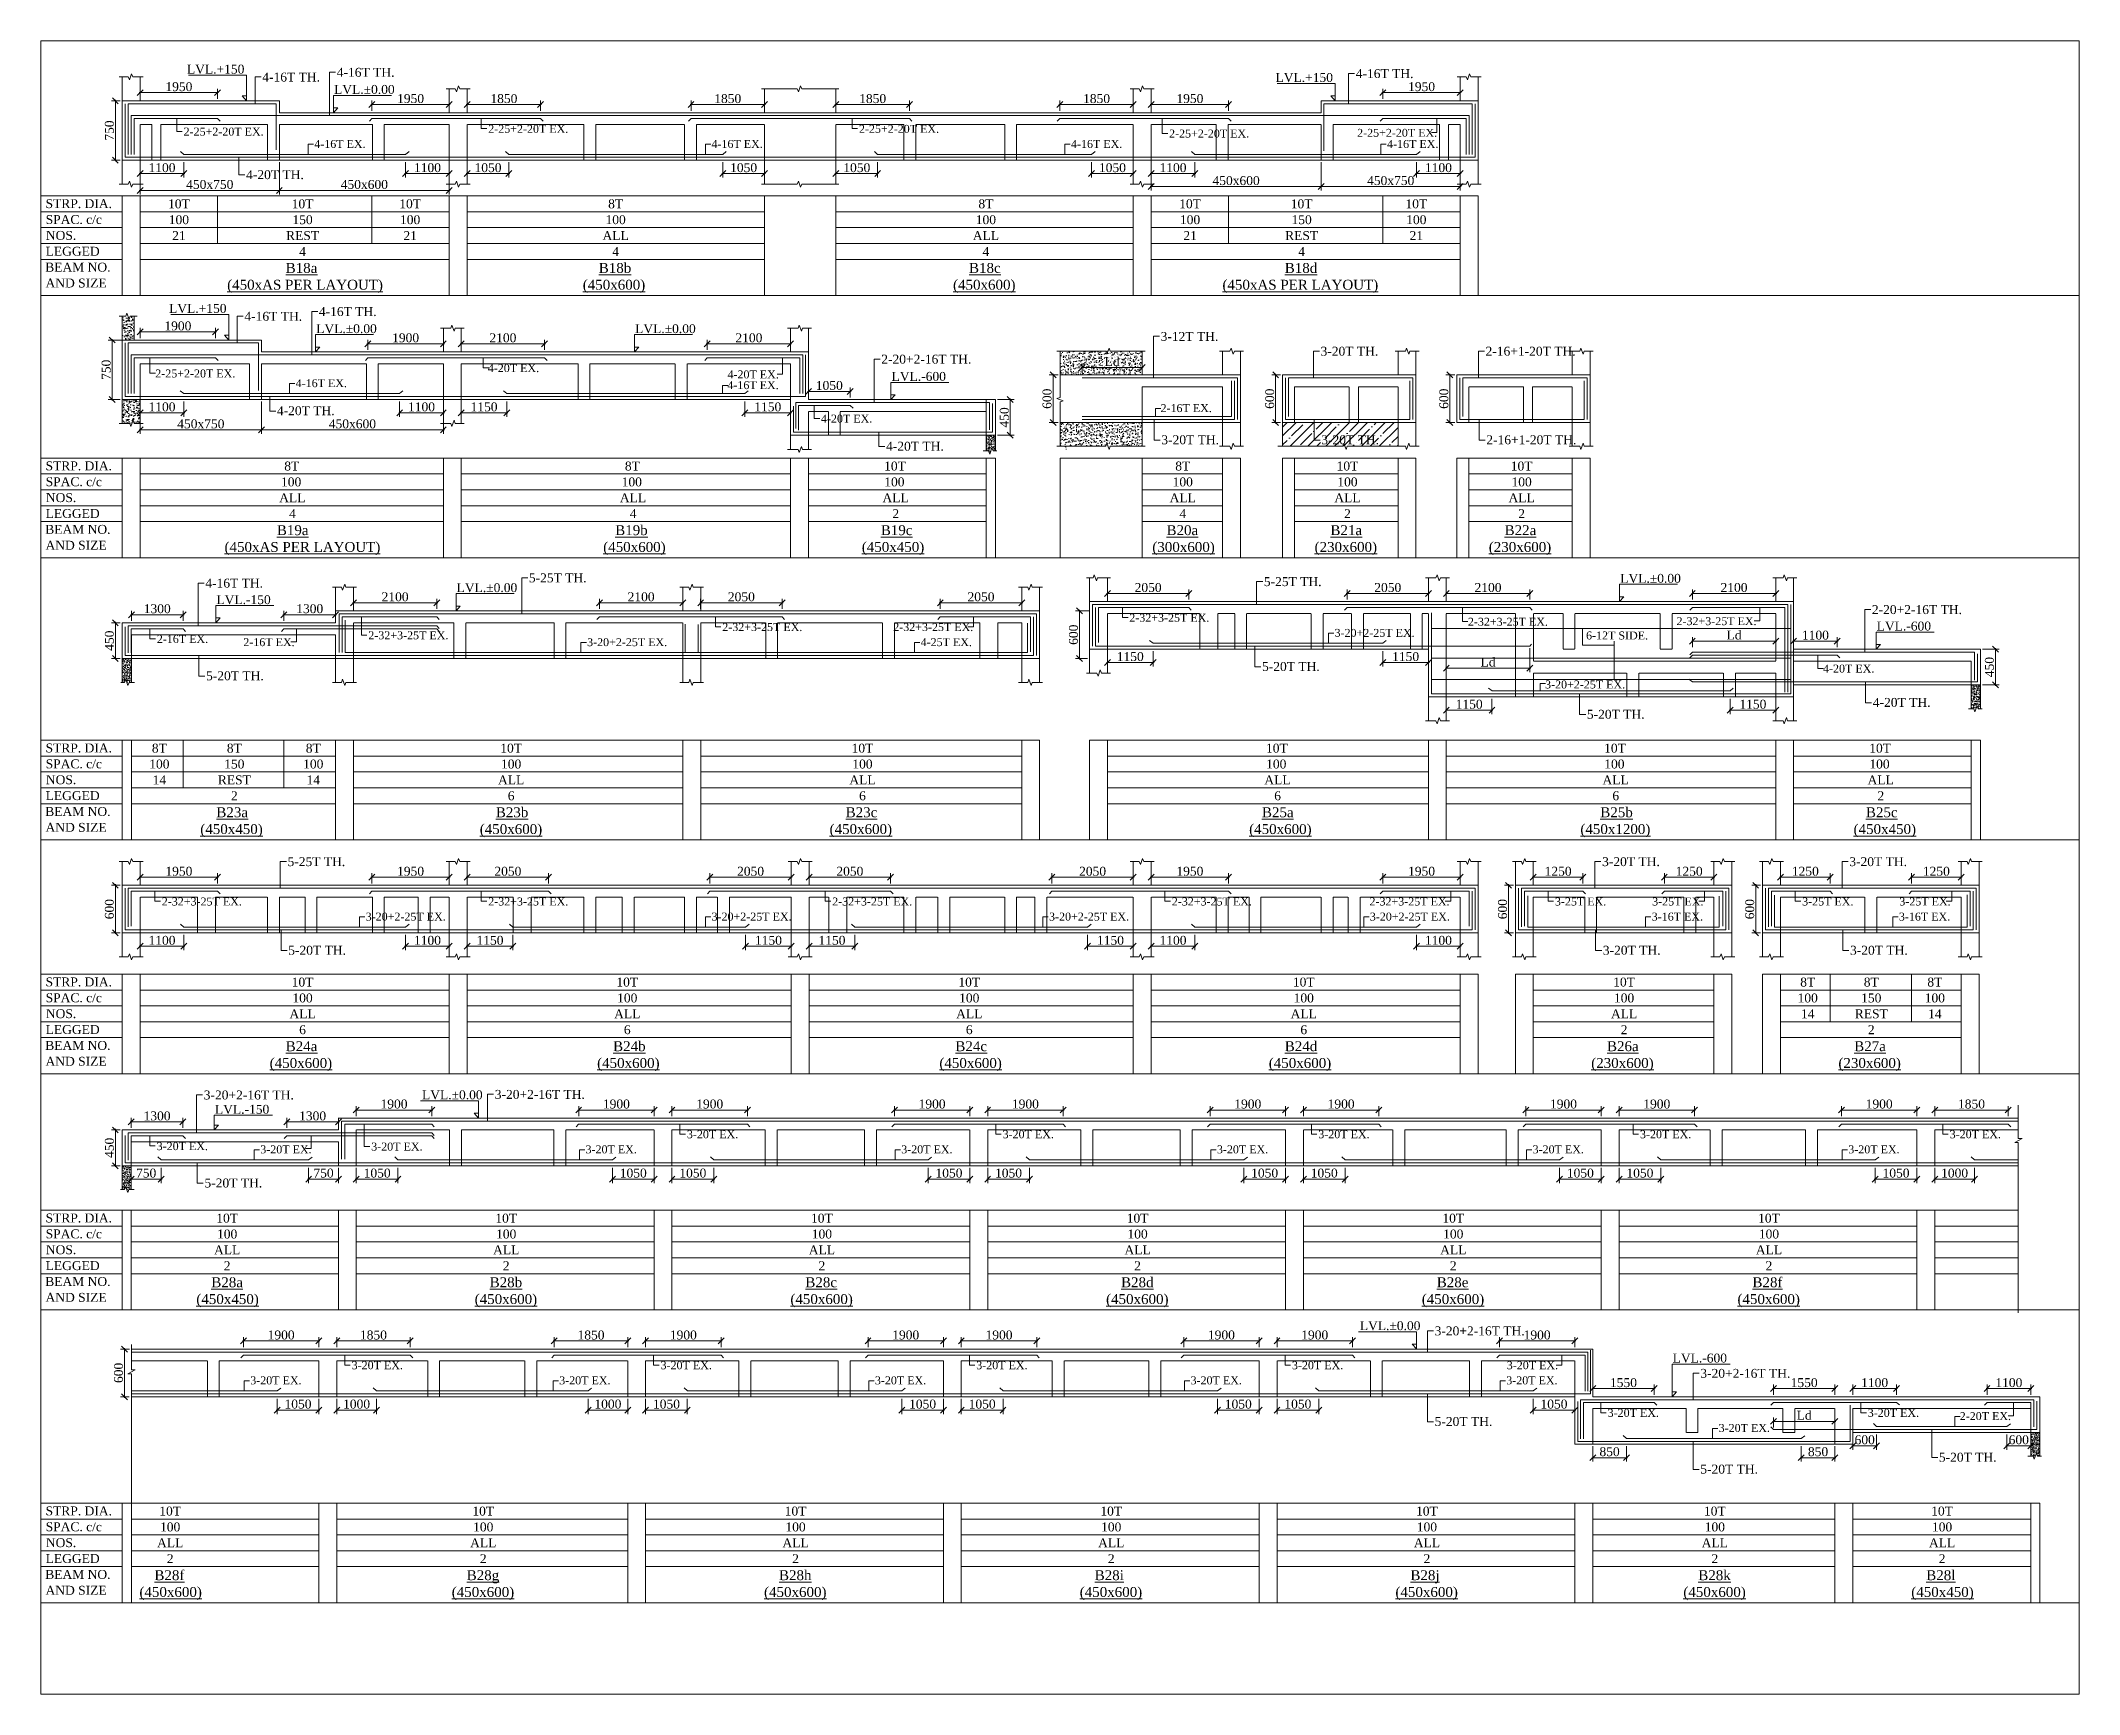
# Model space of a CAD drawing. Header units: millimetres. Extents: x 9781889 to 10654170, y -7852491 to -7608561.
# Drawn here: x 9972113 to 10023447, y -7801878 to -7760218 of the extents above; entities that cross this region are included whole.
import ezdxf
from ezdxf.enums import TextEntityAlignment as Align

# ---------------------------------------------------------------- set-up
doc = ezdxf.new("R2010")
doc.units = ezdxf.units.MM
doc.header["$LTSCALE"] = 10
doc.header["$PDMODE"] = 3
doc.linetypes.add('HIDDEN', pattern=[0.375, 0.25, -0.125])
for name, color, linetype, lineweight in [('LVL', 3, 'Continuous', 0), ('S-CUT OUT LINE', 9, 'Continuous', 0), ('S-DIM L.S.', 7, 'Continuous', 0), ('S-HATCH', 8, 'Continuous', 0), ('S-L.S.SECTION', 5, 'Continuous', 0), ('S-L.S.SLAB LINE', 252, 'HIDDEN', 0), ('S-L.S.STEEL', 1, 'Continuous', 9), ('S-L.S.STEEL 1', 6, 'Continuous', 0), ('S-SECTION MARK', 7, 'Continuous', 0), ('S-SHEET', 251, 'Continuous', 0), ('S-TEXT', 7, 'Continuous', 0), ('S-TEXT L.S. BEAM NO.', 30, 'Continuous', 0), ('S-TEXT. L.S.', 7, 'Continuous', 0)]:
    doc.layers.add(name, color=color, linetype=linetype, lineweight=lineweight)
doc.styles.add('135', font='arial.ttf', dxfattribs={"width": 0.8, "height": 135})
doc.styles.get("Standard").update_dxf_attribs({"font": 'arial.ttf'})
doc.styles.add('TEXT', font='times.ttf')
doc.dimstyles.new('75', dxfattribs={"dimtxt": 135, "dimasz": 90, "dimexe": 0.1, "dimexo": 0.03, "dimgap": 0.09, "dimtad": 1, "dimdec": 0, "dimzin": 0, "dimdsep": 46, "dimtxsty": '135', "dimblk": 'ARCHTICK', "dimcen": 0.09, "dimclrd": 256, "dimclre": 256, "dimclrt": 256, "dimadec": 0, "dimazin": 0, "dimtfac": 1, "dimtdec": 0, "dimtofl": 0, "dimtmove": 1, "dimatfit": 3, "dimldrblk": 'DOTSMALL', "dimfxl": 1, "dimtolj": 1, "dimtzin": 0, "dimlwd": -1, "dimlwe": -1, "dimarcsym": 0})
doc.dimstyles.new('SETU_1', dxfattribs={"dimtxt": 200, "dimasz": 150, "dimexe": 100, "dimexo": 50, "dimgap": 35, "dimtad": 1, "dimdec": 0, "dimzin": 0, "dimdsep": 46, "dimtxsty": 'Standard', "dimblk": 'OBLIQUE', "dimcen": 150, "dimdle": 25, "dimclrd": 256, "dimclre": 7, "dimclrt": 256, "dimadec": 0, "dimazin": 0, "dimtfac": 1, "dimtdec": 0, "dimtofl": 0, "dimtmove": 1, "dimatfit": 3, "dimfxl": 1, "dimtolj": 1, "dimtzin": 0, "dimlwd": -1, "dimlwe": 5, "dimarcsym": 1})
pattern_1 = [(50, (-40711.22, 57005.2), (182.184669, -15.9390855), [19.05, -209.55]), (355, (-40711.22, 57005.2), (-35.2434214, 191.0568452), [15.24, -167.6405842]), (100.4514447, (-40696.04, 57003.87), (146.941247, 175.117752), [16.1900088, -178.0902446]), (46.1842, (-40711.22, 57056), (271.079041, -42.042328), [28.575, -314.325]), (96.6355576, (-40688.63, 57052.5), (237.404134, 247.4261246), [24.285023, -267.135608]), (351.1841512, (-40711.22, 57056), (237.404134, 247.4261246), [22.859967, -251.459732]), (21, (-40685.82, 57043.3), (151.6143913, -102.2651982), [19.05, -209.55]), (326, (-40685.82, 57043.3), (61.8020283, 184.187966), [15.24, -167.64]), (71.451445, (-40673.19, 57034.77), (213.4164193, 81.922769), [16.1900088, -178.0899376]), (37.5, (-40711.22, 57005.2), (3.08860325, 84.55503887), [0, -165.608, 0, -170.18, 0, -168.275]), (7.5, (-40711.22, 57005.2), (66.8196625, 100.1805748), [0, -97.028, 0, -161.798, 0, -64.135]), (327.5, (-40767.86, 57005.2), (135.59059517, -5.728744), [0, -63.5, 0, -198.12, 0, -262.89]), (317.5, (-40793.26, 57005.2), (148.1291814, 25.426491), [0, -82.55, 0, -131.572, 0, -186.69])]

msp = doc.modelspace()

# ---------------------------------------------------------------- texts
at = {"layer": 'LVL', "style": 'TEXT'}
for s, p in [('LVL.+150', (9975793.8, -7761046.4, 0)), ('LVL.+150', (10003207.2, -7761256.6, 0)), ('LVL.%%P0.00', (9979498.7, -7761556.6, 0)), ('LVL.+150', (9975343.8, -7767074, 0)), ('LVL.%%P0.00', (9979048.7, -7767584.2, 0)), ('LVL.%%P0.00', (9987080.1, -7767584.2, 0)), ('LVL.-600', (9993539.1, -7768786.7, 0)), ('LVL.%%P0.00', (9982585.7, -7774109.3, 0)), ('LVL.%%P0.00', (10011888, -7773875, 0)), ('LVL.-150', (9976535.5, -7774411.7, 0)), ('LVL.-600', (10018347, -7775077.4, 0)), ('LVL.%%P0.00', (9981713.7, -7786887.9, 0)), ('LVL.-150', (9976499.1, -7787253.1, 0)), ('LVL.%%P0.00', (10005330.5, -7792704.3, 0)), ('LVL.-600', (10013208.8, -7793519.6, 0))]:
    msp.add_text(s, height=225, dxfattribs=at).set_placement(p)
at = {"layer": 'S-L.S.STEEL 1', "style": 'TEXT'}
msp.add_text('6-12T SIDE.', height=200, dxfattribs=at).set_placement((10011027.6, -7775302, 0))
at = {"layer": 'S-TEXT', "style": 'TEXT'}
for s, p in [('STRP. DIA.', (9973069.8, -7764434.6, 0)), ('SPAC. c/c', (9972944.2, -7764834.6, 0)), ('NOS.', (9972623.6, -7765234.6, 0)), ('BEAM NO.', (9973047.5, -7766034.6, 0)), ('LEGGED', (9972916.3, -7765634.6, 0)), ('AND SIZE', (9973002.3, -7766434.6, 0)), ('STRP. DIA.', (9973069.8, -7771041.1, 0)), ('SPAC. c/c', (9972944.2, -7771441.1, 0)), ('NOS.', (9972623.6, -7771841.1, 0)), ('BEAM NO.', (9973047.5, -7772641.1, 0)), ('LEGGED', (9972916.3, -7772241.1, 0)), ('AND SIZE', (9973002.3, -7773041.1, 0)), ('STRP. DIA.', (9973069.8, -7778149, 0)), ('SPAC. c/c', (9972944.2, -7778549, 0)), ('LEGGED', (9972916.3, -7779349, 0)), ('NOS.', (9972623.6, -7778949, 0)), ('BEAM NO.', (9973047.5, -7779749, 0)), ('AND SIZE', (9973002.3, -7780149, 0)), ('STRP. DIA.', (9973069.8, -7784042.7, 0)), ('SPAC. c/c', (9972944.2, -7784442.7, 0)), ('NOS.', (9972623.6, -7784842.7, 0)), ('LEGGED', (9972916.3, -7785242.7, 0)), ('BEAM NO.', (9973047.5, -7785642.7, 0)), ('AND SIZE', (9973002.3, -7786042.7, 0)), ('STRP. DIA.', (9973069.8, -7789990.6, 0)), ('SPAC. c/c', (9972944.2, -7790390.6, 0)), ('LEGGED', (9972916.3, -7791190.6, 0)), ('NOS.', (9972623.6, -7790790.6, 0)), ('BEAM NO.', (9973047.5, -7791590.6, 0)), ('AND SIZE', (9973002.3, -7791990.6, 0)), ('STRP. DIA.', (9973069.8, -7797370.5, 0)), ('SPAC. c/c', (9972944.2, -7797770.5, 0)), ('NOS.', (9972623.6, -7798170.5, 0)), ('LEGGED', (9972916.3, -7798570.5, 0)), ('BEAM NO.', (9973047.5, -7798970.5, 0)), ('AND SIZE', (9973002.3, -7799370.5, 0))]:
    msp.add_text(s, height=225, dxfattribs=at).set_placement(p, align=Align.CENTER)
at = {"layer": 'S-TEXT', "linetype": 'ByBlock', "style": 'TEXT'}
for s, p in [('10T', (9975591.8, -7764326.6, 0)), ('10T', (9978705.7, -7764326.6, 0)), ('10T', (9981415.1, -7764326.6, 0)), ('8T', (9986589.8, -7764326.6, 0)), ('8T', (9995914.4, -7764326.6, 0)), ('10T', (10001055.6, -7764326.6, 0)), ('10T', (10003865.2, -7764326.6, 0)), ('10T', (10006753.8, -7764326.6, 0)), ('100', (9975591.8, -7764726.6, 0)), ('150', (9978705.7, -7764726.6, 0)), ('100', (9981415.1, -7764726.6, 0)), ('100', (9986589.8, -7764726.6, 0)), ('100', (9995914.4, -7764726.6, 0)), ('100', (10001055.6, -7764726.6, 0)), ('150', (10003865.2, -7764726.6, 0)), ('100', (10006753.8, -7764726.6, 0)), ('21', (9975591.8, -7765126.6, 0)), ('REST', (9978705.7, -7765126.6, 0)), ('21', (9981415.1, -7765126.6, 0)), ('ALL', (9986589.8, -7765126.6, 0)), ('ALL', (9995914.4, -7765126.6, 0)), ('21', (10001055.6, -7765126.6, 0)), ('REST', (10003865.2, -7765126.6, 0)), ('21', (10006753.8, -7765126.6, 0)), ('4', (9978705.7, -7765526.6, 0)), ('4', (9986589.8, -7765526.6, 0)), ('4', (9995914.4, -7765526.6, 0)), ('4', (10003865.2, -7765526.6, 0)), ('8T', (9978433.6, -7770933.1, 0)), ('8T', (9987011.9, -7770933.1, 0)), ('10T', (9993625, -7770933.1, 0)), ('8T', (10000871.5, -7770933.1, 0)), ('10T', (10005019.2, -7770933.1, 0)), ('10T', (10009405.5, -7770933.1, 0)), ('100', (9978418.4, -7771333.1, 0)), ('100', (9986996.7, -7771333.1, 0)), ('100', (9993609.8, -7771333.1, 0)), ('100', (10000871.5, -7771333.1, 0)), ('100', (10005019.2, -7771333.1, 0)), ('100', (10009405.5, -7771333.1, 0)), ('ALL', (9978448.1, -7771733.1, 0)), ('ALL', (9987026.4, -7771733.1, 0)), ('ALL', (9993639.5, -7771733.1, 0)), ('ALL', (10000871.5, -7771733.1, 0)), ('ALL', (10005019.2, -7771733.1, 0)), ('ALL', (10009405.5, -7771733.1, 0)), ('4', (9978452.1, -7772133.1, 0)), ('4', (9987030.4, -7772133.1, 0)), ('2', (9993643.5, -7772133.1, 0)), ('4', (10000871.5, -7772133.1, 0)), ('2', (10005019.2, -7772133.1, 0)), ('2', (10009405.5, -7772133.1, 0)), ('8T', (9975099.6, -7778041, 0)), ('8T', (9976987.5, -7778041, 0)), ('8T', (9978975.5, -7778041, 0)), ('10T', (9983958.5, -7778041, 0)), ('10T', (9992805.7, -7778041, 0)), ('10T', (10003241.5, -7778041, 0)), ('10T', (10011757.2, -7778041, 0)), ('10T', (10018432.9, -7778041, 0)), ('100', (9975099.6, -7778441, 0)), ('150', (9976987.5, -7778441, 0)), ('100', (9978975.5, -7778441, 0)), ('100', (9983958.5, -7778441, 0)), ('100', (9992805.7, -7778441, 0)), ('100', (10003226.2, -7778441, 0)), ('100', (10011741.9, -7778441, 0)), ('100', (10018417.6, -7778441, 0)), ('14', (9975099.6, -7778841, 0)), ('REST', (9976987.5, -7778841, 0)), ('2', (9976987.5, -7779241, 0)), ('14', (9978975.5, -7778841, 0)), ('ALL', (9983958.5, -7778841, 0)), ('6', (9983958.5, -7779241, 0)), ('ALL', (9992805.7, -7778841, 0)), ('6', (9992805.7, -7779241, 0)), ('ALL', (10003255.9, -7778841, 0)), ('6', (10003260, -7779241, 0)), ('ALL', (10011771.6, -7778841, 0)), ('6', (10011775.7, -7779241, 0)), ('ALL', (10018447.3, -7778841, 0)), ('2', (10018451.4, -7779241, 0)), ('10T', (9978705.7, -7783934.6, 0)), ('100', (9978705.7, -7784334.6, 0)), ('10T', (9986882.7, -7783934.6, 0)), ('100', (9986882.7, -7784334.6, 0)), ('10T', (9995495.2, -7783934.6, 0)), ('100', (9995495.2, -7784334.6, 0)), ('10T', (10003918.7, -7783934.6, 0)), ('100', (10003918.7, -7784334.6, 0)), ('10T', (10011985.5, -7783934.6, 0)), ('100', (10011985.5, -7784334.6, 0)), ('100', (10016609.5, -7784334.6, 0)), ('8T', (10016609.5, -7783934.6, 0)), ('150', (10018210.5, -7784334.6, 0)), ('8T', (10018210.5, -7783934.6, 0)), ('100', (10019810.9, -7784334.6, 0)), ('8T', (10019810.9, -7783934.6, 0)), ('ALL', (9978705.7, -7784734.6, 0)), ('ALL', (9986882.7, -7784734.6, 0)), ('ALL', (9995495.2, -7784734.6, 0)), ('ALL', (10003918.7, -7784734.6, 0)), ('ALL', (10011985.5, -7784734.6, 0)), ('14', (10016609.5, -7784734.6, 0)), ('REST', (10018210.5, -7784734.6, 0)), ('14', (10019810.9, -7784734.6, 0)), ('6', (9978705.7, -7785134.6, 0)), ('6', (9986882.7, -7785134.6, 0)), ('6', (9995495.2, -7785134.6, 0)), ('6', (10003918.7, -7785134.6, 0)), ('2', (10011985.5, -7785134.6, 0)), ('2', (10018210.5, -7785134.6, 0)), ('10T', (9976806.8, -7789882.5, 0)), ('10T', (9983833.9, -7789882.5, 0)), ('10T', (9991783.9, -7789882.5, 0)), ('10T', (9999733.9, -7789882.5, 0)), ('10T', (10007683.9, -7789882.5, 0)), ('10T', (10015633.9, -7789882.5, 0)), ('100', (9976806.8, -7790282.5, 0)), ('100', (9983833.9, -7790282.5, 0)), ('100', (9991783.9, -7790282.5, 0)), ('100', (9999733.9, -7790282.5, 0)), ('100', (10007683.9, -7790282.5, 0)), ('100', (10015633.9, -7790282.5, 0)), ('ALL', (9976806.8, -7790682.5, 0)), ('2', (9976806.8, -7791082.5, 0)), ('ALL', (9983833.9, -7790682.5, 0)), ('2', (9983833.9, -7791082.5, 0)), ('ALL', (9991783.9, -7790682.5, 0)), ('2', (9991783.9, -7791082.5, 0)), ('ALL', (9999733.9, -7790682.5, 0)), ('2', (9999733.9, -7791082.5, 0)), ('ALL', (10007683.9, -7790682.5, 0)), ('2', (10007683.9, -7791082.5, 0)), ('ALL', (10015633.9, -7790682.5, 0)), ('2', (10015633.9, -7791082.5, 0)), ('10T', (9975371.6, -7797262.4, 0)), ('100', (9975371.6, -7797662.4, 0)), ('10T', (9983255.8, -7797262.4, 0)), ('100', (9983255.8, -7797662.4, 0)), ('10T', (9991120.5, -7797262.4, 0)), ('100', (9991120.5, -7797662.4, 0)), ('10T', (9999070.5, -7797262.4, 0)), ('100', (9999070.5, -7797662.4, 0)), ('10T', (10007020.5, -7797262.4, 0)), ('100', (10007020.5, -7797662.4, 0)), ('10T', (10014270.5, -7797262.4, 0)), ('100', (10014270.5, -7797662.4, 0)), ('10T', (10019993.4, -7797262.4, 0)), ('100', (10019993.4, -7797662.4, 0)), ('ALL', (9975371.6, -7798062.4, 0)), ('ALL', (9983255.8, -7798062.4, 0)), ('ALL', (9991120.5, -7798062.4, 0)), ('ALL', (9999070.5, -7798062.4, 0)), ('ALL', (10007020.5, -7798062.4, 0)), ('ALL', (10014270.5, -7798062.4, 0)), ('ALL', (10019993.4, -7798062.4, 0)), ('2', (9975371.6, -7798462.4, 0)), ('2', (9983255.8, -7798462.4, 0)), ('2', (9991120.5, -7798462.4, 0)), ('2', (9999070.5, -7798462.4, 0)), ('2', (10007020.5, -7798462.4, 0)), ('2', (10014270.5, -7798462.4, 0)), ('2', (10019993.4, -7798462.4, 0))]:
    msp.add_text(s, height=225, dxfattribs=at).set_placement(p, align=Align.MIDDLE_CENTER)
at = {"layer": 'S-TEXT L.S. BEAM NO.', "color": 140, "linetype": 'ByBlock', "style": 'TEXT'}
for s, p in [('%%UB18a', (9978281, -7766067.2, 0)), ('%%UB18b', (9986165, -7766067.2, 0)), ('%%UB18c', (9995489.6, -7766067.2, 0)), ('%%UB18d', (10003440.4, -7766067.2, 0)), ('%%U(450xAS PER LAYOUT)', (9976806.9, -7766490.2, 0)), ('%%U(450x600)', (9985762, -7766490.2, 0)), ('%%U(450x600)', (9995086.6, -7766490.2, 0)), ('%%U(450xAS PER LAYOUT)', (10001871.1, -7766490.2, 0)), ('%%UB19a', (9978057.8, -7772673.7, 0)), ('%%UB19b', (9986578.8, -7772673.7, 0)), ('%%U(450xAS PER LAYOUT)', (9976740.9, -7773096.7, 0)), ('%%U(450x600)', (9986276.4, -7773096.7, 0)), ('%%UB23b', (9983572.9, -7779781.6, 0)), ('%%UB23c', (9992382.8, -7779781.6, 0)), ('%%UB25a', (10002865.7, -7779781.6, 0)), ('%%U(450x600)', (9983168.1, -7780204.6, 0)), ('%%U(450x600)', (9991977.9, -7780204.6, 0)), ('%%U(450x600)', (10002543.3, -7780204.6, 0)), ('%%U(450x600)', (9977877.9, -7786098.3, 0)), ('%%UB24a', (9978281, -7785675.3, 0)), ('%%U(450x600)', (9986123.4, -7786098.3, 0)), ('%%UB24b', (9986526.5, -7785675.3, 0)), ('%%U(450x600)', (9994742.6, -7786098.3, 0)), ('%%UB24c', (9995145.7, -7785675.3, 0)), ('%%U(450x600)', (10003037.4, -7786098.3, 0)), ('%%UB24d', (10003440.4, -7785675.3, 0)), ('%%UB28b', (9983418, -7791623.2, 0)), ('%%UB28c', (9991368, -7791623.2, 0)), ('%%UB28d', (9999318, -7791623.2, 0)), ('%%UB28e', (10007268, -7791623.2, 0)), ('%%UB28f', (10015218, -7791623.2, 0)), ('%%U(450x600)', (9983040.5, -7792046.2, 0)), ('%%U(450x600)', (9990990.5, -7792046.2, 0)), ('%%U(450x600)', (9998940.5, -7792046.2, 0)), ('%%U(450x600)', (10006890.5, -7792046.2, 0)), ('%%U(450x600)', (10014840.5, -7792046.2, 0)), ('%%U(450x600)', (9974597.6, -7799426.1, 0)), ('%%UB28f', (9974975.1, -7799003.1, 0)), ('%%U(450x600)', (9982462.4, -7799426.1, 0)), ('%%UB28g', (9982839.8, -7799003.1, 0)), ('%%U(450x600)', (9990327.1, -7799426.1, 0)), ('%%UB28h', (9990704.6, -7799003.1, 0)), ('%%U(450x600)', (9998277.1, -7799426.1, 0)), ('%%UB28i', (9998654.6, -7799003.1, 0)), ('%%U(450x600)', (10006227.1, -7799426.1, 0)), ('%%UB28j', (10006604.6, -7799003.1, 0)), ('%%U(450x600)', (10013477.1, -7799426.1, 0)), ('%%UB28k', (10013854.6, -7799003.1, 0))]:
    msp.add_text(s, height=250, dxfattribs=at).set_placement(p)
at = {"layer": 'S-TEXT L.S. BEAM NO.', "color": 145, "linetype": 'ByBlock', "style": 'TEXT'}
for s, p in [('%%UB19c', (9993267.6, -7772673.7, 0)), ('%%U(450x450)', (9992788.8, -7773096.7, 0)), ('%%UB23a', (9976534.9, -7779781.6, 0)), ('%%UB25c', (10018075.4, -7779781.6, 0)), ('%%U(450x450)', (9976130, -7780204.6, 0)), ('%%U(450x450)', (10017764.4, -7780204.6, 0)), ('%%UB28a', (9976408, -7791623.2, 0)), ('%%U(450x450)', (9976030.5, -7792046.2, 0)), ('%%U(450x450)', (10019217.1, -7799426.1, 0)), ('%%UB28l', (10019594.6, -7799003.1, 0))]:
    msp.add_text(s, height=250, dxfattribs=at).set_placement(p)
at = {"layer": 'S-TEXT L.S. BEAM NO.', "linetype": 'ByBlock', "style": 'TEXT'}
for s, p in [('%%UB20a', (10000462.5, -7772673.7, 0)), ('%%U(300x600)', (10000105.2, -7773096.7, 0))]:
    msp.add_text(s, height=250, dxfattribs=at).set_placement(p)
at = {"layer": 'S-TEXT L.S. BEAM NO.', "color": 1, "linetype": 'ByBlock', "style": 'TEXT'}
for s, p in [('%%UB21a', (10004590.3, -7772673.7, 0)), ('%%UB22a', (10008976.7, -7772673.7, 0)), ('%%U(230x600)', (10004191.4, -7773096.7, 0)), ('%%U(230x600)', (10008577.7, -7773096.7, 0)), ('%%U(230x600)', (10011157.7, -7786098.3, 0)), ('%%UB26a', (10011555.2, -7785675.3, 0)), ('%%U(230x600)', (10017382.7, -7786098.3, 0)), ('%%UB27a', (10017780.3, -7785675.3, 0))]:
    msp.add_text(s, height=250, dxfattribs=at).set_placement(p)
at = {"layer": 'S-TEXT L.S. BEAM NO.', "color": 7, "linetype": 'ByBlock', "style": 'TEXT'}
for s, p in [('%%UB25b', (10011386.6, -7779781.6, 0)), ('%%U(450x1200)', (10010884.8, -7780204.6, 0))]:
    msp.add_text(s, height=250, dxfattribs=at).set_placement(p)
at = {"layer": 'S-TEXT. L.S.', "style": 'TEXT'}
for s, height, p in [('4-16T TH.', 225, (9977691.1, -7761245.8, 0)), ('4-16T TH.', 225, (9979566.9, -7761125.8, 0)), ('4-16T TH.', 225, (10005227.8, -7761157.6, 0)), ('2-25+2-20T EX.', 200, (9975710, -7762607.6, 0)), ('4-16T EX.', 200, (9979000.7, -7762918.1, 0)), ('2-25+2-20T EX.', 200, (9983381.5, -7762537.6, 0)), ('4-16T EX.', 200, (9989003.1, -7762918.1, 0)), ('2-25+2-20T EX.', 200, (9992717.7, -7762537.6, 0)), ('4-16T EX.', 200, (9998057, -7762918.1, 0)), ('2-25+2-20T EX.', 200, (10000527.1, -7762656, 0)), ('2-25+2-20T EX.', 200, (10005261.9, -7762638.4, 0)), ('4-16T EX.', 200, (10006016.5, -7762918.1, 0)), ('4-20T TH.', 225, (9977284, -7763705.3, 0)), ('4-16T TH.', 225, (9977241.1, -7767273.4, 0)), ('4-16T TH.', 225, (9979116.9, -7767153.4, 0)), ('3-12T TH.', 225, (10000313.7, -7767780, 0)), ('4-20T EX.', 200, (9983369.8, -7768565.2, 0)), ('2-20+2-16T TH.', 225, (9993279, -7768353, 0)), ('3-20T TH.', 225, (10004341.6, -7768152.3, 0)), ('2-16+1-20T TH.', 225, (10008496.8, -7768152.3, 0)), ('2-25+2-20T EX.', 200, (9974996.4, -7768700.7, 0)), ('4-16T EX.', 200, (9978532, -7768945.7, 0)), ('4-16T EX.', 200, (9989404, -7768995, 0)), ('4-20T EX.', 200, (9989406.2, -7768724.9, 0)), ('4-20T TH.', 225, (9978059.9, -7769651.6, 0)), ('2-16T EX.', 200, (10000311.4, -7769573.9, 0)), ('4-20T EX.', 200, (9991760.5, -7769838.5, 0)), ('4-20T TH.', 225, (9993399.7, -7770545.9, 0)), ('3-20T TH.', 225, (10000332.1, -7770384.4, 0)), ('3-20T TH.', 225, (10004359.9, -7770384.4, 0)), ('2-16+1-20T TH.', 225, (10008515.2, -7770384.4, 0)), ('4-16T TH.', 225, (9976256.7, -7773995.7, 0)), ('5-25T TH.', 225, (9984405.2, -7773863.2, 0)), ('5-25T TH.', 225, (10002913.1, -7773957.8, 0)), ('2-20+2-16T TH.', 225, (10018225.9, -7774662.2, 0)), ('2-32+3-25T EX.', 200, (9989275.7, -7775090.3, 0)), ('2-32+3-25T EX.', 200, (9993580.4, -7775090.3, 0)), ('2-32+3-25T EX.', 200, (9999525.1, -7774856, 0)), ('3-20+2-25T EX.', 200, (10004694, -7775236.4, 0)), ('2-32+3-25T EX.', 200, (10008051.8, -7774956.7, 0)), ('2-32+3-25T EX.', 200, (10013304.9, -7774941.8, 0)), ('2-16T EX.', 200, (9975035.8, -7775390.3, 0)), ('2-16T EX.', 200, (9977213.6, -7775470.7, 0)), ('2-32+3-25T EX.', 200, (9980362, -7775297.5, 0)), ('3-20+2-25T EX.', 200, (9985871.1, -7775470.7, 0)), ('4-25T EX.', 200, (9994270.9, -7775470.7, 0)), ('5-20T TH.', 225, (10002867.8, -7776096.3, 0)), ('4-20T EX.', 200, (10016995.6, -7776136.4, 0)), ('5-20T TH.', 225, (9976275.1, -7776330.6, 0)), ('3-20+2-25T EX.', 200, (10009995.4, -7776536.3, 0)), ('5-20T TH.', 225, (10011048.1, -7777300.2, 0)), ('4-20T TH.', 225, (10018249.1, -7777000.2, 0)), ('5-25T TH.', 225, (9978326.8, -7781012.7, 0)), ('3-20T TH.', 225, (10011431.8, -7781012.7, 0)), ('3-20T TH.', 225, (10017656.8, -7781012.7, 0)), ('2-32+3-25T EX.', 200, (9975160.7, -7782004.6, 0)), ('3-20+2-25T EX.', 200, (9980295.6, -7782385, 0)), ('2-32+3-25T EX.', 200, (9983381.5, -7782004.6, 0)), ('3-20+2-25T EX.', 200, (9989004.6, -7782385, 0)), ('2-32+3-25T EX.', 200, (9992042.7, -7782004.6, 0)), ('3-20+2-25T EX.', 200, (9997504.4, -7782385, 0)), ('2-32+3-25T EX.', 200, (10000595.9, -7782004.6, 0)), ('2-32+3-25T EX.', 200, (10005573.5, -7782004.6, 0)), ('3-20+2-25T EX.', 200, (10005581.9, -7782385, 0)), ('3-25T EX.', 200, (10010243.9, -7782004.6, 0)), ('3-16T EX.', 200, (10012680.8, -7782385, 0)), ('3-25T EX.', 200, (10012691.6, -7782004.6, 0)), ('3-25T EX.', 200, (10016469, -7782004.6, 0)), ('3-16T EX.', 200, (10018905.9, -7782385, 0)), ('3-25T EX.', 200, (10018916.7, -7782004.6, 0)), ('5-20T TH.', 225, (9978345.2, -7783244.9, 0)), ('3-20T TH.', 225, (10011450.1, -7783244.9, 0)), ('3-20T TH.', 225, (10017675.2, -7783244.9, 0)), ('3-20+2-16T TH.', 225, (9976217, -7786891.7, 0)), ('3-20+2-16T TH.', 225, (9983545.8, -7786876.6, 0)), ('3-20T EX.', 200, (9988384.6, -7787868.9, 0)), ('3-20T EX.', 200, (9996334.6, -7787868.9, 0)), ('3-20T EX.', 200, (10004284.6, -7787868.9, 0)), ('3-20T EX.', 200, (10012385.9, -7787868.9, 0)), ('3-20T EX.', 200, (10020184.6, -7787868.9, 0)), ('3-20T EX.', 200, (9975031.7, -7788168.9, 0)), ('3-20T EX.', 200, (9977641.3, -7788249.3, 0)), ('3-20T EX.', 200, (9980434.6, -7788179.6, 0)), ('3-20T EX.', 200, (9985831.8, -7788249.3, 0)), ('3-20T EX.', 200, (9993781.7, -7788249.3, 0)), ('3-20T EX.', 200, (10001731.7, -7788249.3, 0)), ('3-20T EX.', 200, (10009681.7, -7788249.3, 0)), ('3-20T EX.', 200, (10017631.7, -7788249.3, 0)), ('5-20T TH.', 225, (9976235.3, -7789109.2, 0)), ('3-20+2-16T TH.', 225, (10007214.2, -7792835.7, 0)), ('3-20T EX.', 200, (9979941.7, -7793688.5, 0)), ('3-20T EX.', 200, (9987721.1, -7793688.5, 0)), ('3-20T EX.', 200, (9995671.1, -7793688.5, 0)), ('3-20T EX.', 200, (10003621.1, -7793688.5, 0)), ('3-20T EX.', 200, (10009030.7, -7793688.5, 0)), ('3-20T EX.', 200, (9977388.8, -7794069, 0)), ('3-20T EX.', 200, (9985168.4, -7794069, 0)), ('3-20T EX.', 200, (9993118.4, -7794069, 0)), ('3-20T EX.', 200, (10001068.4, -7794069, 0)), ('3-20T EX.', 200, (10009018.4, -7794069, 0)), ('3-20+2-16T TH.', 225, (10013904.7, -7793905.4, 0)), ('5-20T TH.', 225, (10007214.2, -7795118.1, 0)), ('3-20T EX.', 200, (10011571.1, -7794888.5, 0)), ('3-20T EX.', 200, (10014366.7, -7795269, 0)), ('3-20T EX.', 200, (10018121.1, -7794888.5, 0)), ('2-20T EX.', 200, (10020437.9, -7794969, 0)), ('5-20T TH.', 225, (10013904.7, -7796318.1, 0)), ('5-20T TH.', 225, (10019912.8, -7796018.1, 0))]:
    msp.add_text(s, height=height, dxfattribs=at).set_placement(p)

# ---------------------------------------------------------------- blocks, each defined once
blk = doc.blocks.new('_ArchTick')
at = {"color": 0, "linetype": 'ByBlock', "const_width": 0.15}
blk.add_lwpolyline([(-0.5, -0.5), (0.5, 0.5)], dxfattribs=at)
blk = doc.blocks.new('_Oblique')
at = {"color": 0, "linetype": 'ByBlock', "lineweight": -2}
blk.add_line((-0.5, -0.5), (0.5, 0.5), dxfattribs=at)
blk = doc.blocks.new('*D76')
at = {"layer": 'Defpoints', "color": 0, "transparency": 16777216}
for p in [(9974166, -7761730), (9973991, -7763230), (9974166, -7763230)]:
    blk.add_point(p, dxfattribs=at)
at = {"layer": 'S-DIM L.S.', "transparency": 16777216}
blk.add_line((9973991, -7761705), (9973991, -7763255), dxfattribs=at)
at = {"layer": 'S-DIM L.S.', "color": 7, "lineweight": 5, "transparency": 16777216}
for p, q in [((9974116, -7761730), (9973891, -7761730)), ((9974116, -7763230), (9973891, -7763230))]:
    blk.add_line(p, q, dxfattribs=at)
at = {"layer": 'S-DIM L.S.', "transparency": 16777216, "xscale": 150, "yscale": 150, "zscale": 150}
for p, rotation in [((9973991, -7761730), 90), ((9973991, -7763230), 270)]:
    blk.add_blockref('_Oblique', p, dxfattribs=dict(at, rotation=rotation))
at = {"layer": 'S-DIM L.S.', "transparency": 16777216, "insert": (9973841, -7762480), "char_height": 225, "attachment_point": 5, "rotation": 90, "style": 'TEXT'}
blk.add_mtext('\\A1;750', dxfattribs=at)
blk = doc.blocks.new('*D28')
at = {"layer": 'Defpoints', "color": 0, "transparency": 16777216}
for p in [(10007860, -7761526), (10005910, -7761730, 0), (10007860, -7761730, 0)]:
    blk.add_point(p, dxfattribs=at)
at = {"layer": 'S-DIM L.S.', "transparency": 16777216}
blk.add_line((10005885, -7761526), (10007885, -7761526), dxfattribs=at)
at = {"layer": 'S-DIM L.S.', "color": 7, "lineweight": 5, "transparency": 16777216}
for p, q in [((10005910, -7761680), (10005910, -7761426)), ((10007860, -7761680), (10007860, -7761426))]:
    blk.add_line(p, q, dxfattribs=at)
at = {"layer": 'S-DIM L.S.', "transparency": 16777216, "xscale": 150, "yscale": 150, "zscale": 150, "rotation": 180}
blk.add_blockref('_Oblique', (10005910, -7761526), dxfattribs=at)
at = {"layer": 'S-DIM L.S.', "transparency": 16777216, "xscale": 150, "yscale": 150, "zscale": 150}
blk.add_blockref('_Oblique', (10007860, -7761526), dxfattribs=at)
at = {"layer": 'S-DIM L.S.', "transparency": 16777216, "insert": (10006885, -7761376), "char_height": 225, "attachment_point": 5, "style": 'TEXT'}
blk.add_mtext('\\A1;1950', dxfattribs=at)
blk = doc.blocks.new('*D29')
at = {"layer": 'Defpoints', "color": 0, "transparency": 16777216}
for p in [(9974616, -7761526), (9974616, -7761730, 0), (9976566, -7761730, 0)]:
    blk.add_point(p, dxfattribs=at)
at = {"layer": 'S-DIM L.S.', "transparency": 16777216}
blk.add_line((9976591, -7761526), (9974591, -7761526), dxfattribs=at)
at = {"layer": 'S-DIM L.S.', "color": 7, "lineweight": 5, "transparency": 16777216}
for p, q in [((9974616, -7761680), (9974616, -7761426)), ((9976566, -7761680), (9976566, -7761426))]:
    blk.add_line(p, q, dxfattribs=at)
at = {"layer": 'S-DIM L.S.', "transparency": 16777216, "xscale": 150, "yscale": 150, "zscale": 150, "rotation": 180}
blk.add_blockref('_Oblique', (9974616, -7761526), dxfattribs=at)
at = {"layer": 'S-DIM L.S.', "transparency": 16777216, "xscale": 150, "yscale": 150, "zscale": 150}
blk.add_blockref('_Oblique', (9976566, -7761526), dxfattribs=at)
at = {"layer": 'S-DIM L.S.', "transparency": 16777216, "insert": (9975591, -7761376), "char_height": 225, "attachment_point": 5, "style": 'TEXT'}
blk.add_mtext('\\A1;1950', dxfattribs=at)
blk = doc.blocks.new('*D30')
at = {"layer": 'Defpoints', "color": 0, "transparency": 16777216}
for p in [(9981300, -7763230, 0), (9982401, -7763230, 0), (9982401, -7763566)]:
    blk.add_point(p, dxfattribs=at)
at = {"layer": 'S-DIM L.S.', "transparency": 16777216}
blk.add_line((9981275, -7763566), (9982426, -7763566), dxfattribs=at)
at = {"layer": 'S-DIM L.S.', "color": 7, "lineweight": 5, "transparency": 16777216}
for p, q in [((9981300, -7763280), (9981300, -7763666)), ((9982401, -7763280), (9982401, -7763666))]:
    blk.add_line(p, q, dxfattribs=at)
at = {"layer": 'S-DIM L.S.', "transparency": 16777216, "xscale": 150, "yscale": 150, "zscale": 150, "rotation": 180}
blk.add_blockref('_Oblique', (9981300, -7763566), dxfattribs=at)
at = {"layer": 'S-DIM L.S.', "transparency": 16777216, "xscale": 150, "yscale": 150, "zscale": 150}
blk.add_blockref('_Oblique', (9982401, -7763566), dxfattribs=at)
at = {"layer": 'S-DIM L.S.', "transparency": 16777216, "insert": (9981851, -7763417), "char_height": 225, "attachment_point": 5, "style": 'TEXT'}
blk.add_mtext('\\A1;1100', dxfattribs=at)
blk = doc.blocks.new('*D31')
at = {"layer": 'Defpoints', "color": 0, "transparency": 16777216}
for p in [(9974616, -7763230, 0), (9975716, -7763230, 0), (9974616, -7763566)]:
    blk.add_point(p, dxfattribs=at)
at = {"layer": 'S-DIM L.S.', "transparency": 16777216}
blk.add_line((9975741, -7763566), (9974591, -7763566), dxfattribs=at)
at = {"layer": 'S-DIM L.S.', "color": 7, "lineweight": 5, "transparency": 16777216}
for p, q in [((9974616, -7763280), (9974616, -7763666)), ((9975716, -7763280), (9975716, -7763666))]:
    blk.add_line(p, q, dxfattribs=at)
at = {"layer": 'S-DIM L.S.', "transparency": 16777216, "xscale": 150, "yscale": 150, "zscale": 150, "rotation": 180}
blk.add_blockref('_Oblique', (9974616, -7763566), dxfattribs=at)
at = {"layer": 'S-DIM L.S.', "transparency": 16777216, "xscale": 150, "yscale": 150, "zscale": 150}
blk.add_blockref('_Oblique', (9975716, -7763566), dxfattribs=at)
at = {"layer": 'S-DIM L.S.', "transparency": 16777216, "insert": (9975166, -7763417), "char_height": 225, "attachment_point": 5, "style": 'TEXT'}
blk.add_mtext('\\A1;1100', dxfattribs=at)
blk = doc.blocks.new('*D32')
at = {"layer": 'Defpoints', "color": 0, "transparency": 16777216}
for p in [(9980451, -7762030, 0), (9982401, -7761826), (9982401, -7762030, 0)]:
    blk.add_point(p, dxfattribs=at)
at = {"layer": 'S-DIM L.S.', "transparency": 16777216}
blk.add_line((9980426, -7761826), (9982426, -7761826), dxfattribs=at)
at = {"layer": 'S-DIM L.S.', "color": 7, "lineweight": 5, "transparency": 16777216}
for p, q in [((9980451, -7761980), (9980451, -7761726)), ((9982401, -7761980), (9982401, -7761726))]:
    blk.add_line(p, q, dxfattribs=at)
at = {"layer": 'S-DIM L.S.', "transparency": 16777216, "xscale": 150, "yscale": 150, "zscale": 150, "rotation": 180}
blk.add_blockref('_Oblique', (9980451, -7761826), dxfattribs=at)
at = {"layer": 'S-DIM L.S.', "transparency": 16777216, "xscale": 150, "yscale": 150, "zscale": 150}
blk.add_blockref('_Oblique', (9982401, -7761826), dxfattribs=at)
at = {"layer": 'S-DIM L.S.', "transparency": 16777216, "insert": (9981426, -7761676), "char_height": 225, "attachment_point": 5, "style": 'TEXT'}
blk.add_mtext('\\A1;1950', dxfattribs=at)
blk = doc.blocks.new('*D33')
at = {"layer": 'Defpoints', "color": 0, "transparency": 16777216}
for p in [(9982851, -7761826), (9982851, -7762030, 0), (9984701, -7762030, 0)]:
    blk.add_point(p, dxfattribs=at)
at = {"layer": 'S-DIM L.S.', "transparency": 16777216}
blk.add_line((9984726, -7761826), (9982826, -7761826), dxfattribs=at)
at = {"layer": 'S-DIM L.S.', "color": 7, "lineweight": 5, "transparency": 16777216}
for p, q in [((9982851, -7761980), (9982851, -7761726)), ((9984701, -7761980), (9984701, -7761726))]:
    blk.add_line(p, q, dxfattribs=at)
at = {"layer": 'S-DIM L.S.', "transparency": 16777216, "xscale": 150, "yscale": 150, "zscale": 150, "rotation": 180}
blk.add_blockref('_Oblique', (9982851, -7761826), dxfattribs=at)
at = {"layer": 'S-DIM L.S.', "transparency": 16777216, "xscale": 150, "yscale": 150, "zscale": 150}
blk.add_blockref('_Oblique', (9984701, -7761826), dxfattribs=at)
at = {"layer": 'S-DIM L.S.', "transparency": 16777216, "insert": (9983776, -7761677), "char_height": 225, "attachment_point": 5, "style": 'TEXT'}
blk.add_mtext('\\A1;1850', dxfattribs=at)
blk = doc.blocks.new('*D34')
at = {"layer": 'Defpoints', "color": 0, "transparency": 16777216}
for p in [(9992138, -7761826), (9992138, -7762030, 0), (9993988, -7762030, 0)]:
    blk.add_point(p, dxfattribs=at)
at = {"layer": 'S-DIM L.S.', "transparency": 16777216}
blk.add_line((9994013, -7761826), (9992113, -7761826), dxfattribs=at)
at = {"layer": 'S-DIM L.S.', "color": 7, "lineweight": 5, "transparency": 16777216}
for p, q in [((9992138, -7761980), (9992138, -7761726)), ((9993988, -7761980), (9993988, -7761726))]:
    blk.add_line(p, q, dxfattribs=at)
at = {"layer": 'S-DIM L.S.', "transparency": 16777216, "xscale": 150, "yscale": 150, "zscale": 150, "rotation": 180}
blk.add_blockref('_Oblique', (9992138, -7761826), dxfattribs=at)
at = {"layer": 'S-DIM L.S.', "transparency": 16777216, "xscale": 150, "yscale": 150, "zscale": 150}
blk.add_blockref('_Oblique', (9993988, -7761826), dxfattribs=at)
at = {"layer": 'S-DIM L.S.', "transparency": 16777216, "insert": (9993063, -7761677), "char_height": 225, "attachment_point": 5, "style": 'TEXT'}
blk.add_mtext('\\A1;1850', dxfattribs=at)
blk = doc.blocks.new('*D35')
at = {"layer": 'Defpoints', "color": 0, "transparency": 16777216}
for p in [(9988488, -7762030, 0), (9990338, -7761826), (9990338, -7762030, 0)]:
    blk.add_point(p, dxfattribs=at)
at = {"layer": 'S-DIM L.S.', "transparency": 16777216}
blk.add_line((9988463, -7761826), (9990363, -7761826), dxfattribs=at)
at = {"layer": 'S-DIM L.S.', "color": 7, "lineweight": 5, "transparency": 16777216}
for p, q in [((9988488, -7761980), (9988488, -7761726)), ((9990338, -7761980), (9990338, -7761726))]:
    blk.add_line(p, q, dxfattribs=at)
at = {"layer": 'S-DIM L.S.', "transparency": 16777216, "xscale": 150, "yscale": 150, "zscale": 150, "rotation": 180}
blk.add_blockref('_Oblique', (9988488, -7761826), dxfattribs=at)
at = {"layer": 'S-DIM L.S.', "transparency": 16777216, "xscale": 150, "yscale": 150, "zscale": 150}
blk.add_blockref('_Oblique', (9990338, -7761826), dxfattribs=at)
at = {"layer": 'S-DIM L.S.', "transparency": 16777216, "insert": (9989413, -7761677), "char_height": 225, "attachment_point": 5, "style": 'TEXT'}
blk.add_mtext('\\A1;1850', dxfattribs=at)
blk = doc.blocks.new('*D36')
at = {"layer": 'Defpoints', "color": 0, "transparency": 16777216}
for p in [(9997776, -7762030, 0), (9999626, -7761826), (9999626, -7762030, 0)]:
    blk.add_point(p, dxfattribs=at)
at = {"layer": 'S-DIM L.S.', "transparency": 16777216}
blk.add_line((9997751, -7761826), (9999651, -7761826), dxfattribs=at)
at = {"layer": 'S-DIM L.S.', "color": 7, "lineweight": 5, "transparency": 16777216}
for p, q in [((9997776, -7761980), (9997776, -7761726)), ((9999626, -7761980), (9999626, -7761726))]:
    blk.add_line(p, q, dxfattribs=at)
at = {"layer": 'S-DIM L.S.', "transparency": 16777216, "xscale": 150, "yscale": 150, "zscale": 150, "rotation": 180}
blk.add_blockref('_Oblique', (9997776, -7761826), dxfattribs=at)
at = {"layer": 'S-DIM L.S.', "transparency": 16777216, "xscale": 150, "yscale": 150, "zscale": 150}
blk.add_blockref('_Oblique', (9999626, -7761826), dxfattribs=at)
at = {"layer": 'S-DIM L.S.', "transparency": 16777216, "insert": (9998701, -7761677), "char_height": 225, "attachment_point": 5, "style": 'TEXT'}
blk.add_mtext('\\A1;1850', dxfattribs=at)
blk = doc.blocks.new('*D37')
at = {"layer": 'Defpoints', "color": 0, "transparency": 16777216}
for p in [(10000076, -7761826), (10000076, -7762030, 0), (10002026, -7762030, 0)]:
    blk.add_point(p, dxfattribs=at)
at = {"layer": 'S-DIM L.S.', "transparency": 16777216}
blk.add_line((10002051, -7761826), (10000051, -7761826), dxfattribs=at)
at = {"layer": 'S-DIM L.S.', "color": 7, "lineweight": 5, "transparency": 16777216}
for p, q in [((10000076, -7761980), (10000076, -7761726)), ((10002026, -7761980), (10002026, -7761726))]:
    blk.add_line(p, q, dxfattribs=at)
at = {"layer": 'S-DIM L.S.', "transparency": 16777216, "xscale": 150, "yscale": 150, "zscale": 150, "rotation": 180}
blk.add_blockref('_Oblique', (10000076, -7761826), dxfattribs=at)
at = {"layer": 'S-DIM L.S.', "transparency": 16777216, "xscale": 150, "yscale": 150, "zscale": 150}
blk.add_blockref('_Oblique', (10002026, -7761826), dxfattribs=at)
at = {"layer": 'S-DIM L.S.', "transparency": 16777216, "insert": (10001051, -7761676), "char_height": 225, "attachment_point": 5, "style": 'TEXT'}
blk.add_mtext('\\A1;1950', dxfattribs=at)
blk = doc.blocks.new('*D54')
at = {"layer": 'Defpoints', "color": 0, "transparency": 16777216}
for p in [(9989288, -7763230, 0), (9990338, -7763230, 0), (9990338, -7763566)]:
    blk.add_point(p, dxfattribs=at)
at = {"layer": 'S-DIM L.S.', "transparency": 16777216}
blk.add_line((9989263, -7763566), (9990363, -7763566), dxfattribs=at)
at = {"layer": 'S-DIM L.S.', "color": 7, "lineweight": 5, "transparency": 16777216}
for p, q in [((9989288, -7763280), (9989288, -7763666)), ((9990338, -7763280), (9990338, -7763666))]:
    blk.add_line(p, q, dxfattribs=at)
at = {"layer": 'S-DIM L.S.', "transparency": 16777216, "xscale": 150, "yscale": 150, "zscale": 150, "rotation": 180}
blk.add_blockref('_Oblique', (9989288, -7763566), dxfattribs=at)
at = {"layer": 'S-DIM L.S.', "transparency": 16777216, "xscale": 150, "yscale": 150, "zscale": 150}
blk.add_blockref('_Oblique', (9990338, -7763566), dxfattribs=at)
at = {"layer": 'S-DIM L.S.', "transparency": 16777216, "insert": (9989813, -7763417), "char_height": 225, "attachment_point": 5, "style": 'TEXT'}
blk.add_mtext('\\A1;1050', dxfattribs=at)
blk = doc.blocks.new('*D55')
at = {"layer": 'Defpoints', "color": 0, "transparency": 16777216}
for p in [(9982851, -7763230, 0), (9983901, -7763230, 0), (9982851, -7763566)]:
    blk.add_point(p, dxfattribs=at)
at = {"layer": 'S-DIM L.S.', "transparency": 16777216}
blk.add_line((9983926, -7763566), (9982826, -7763566), dxfattribs=at)
at = {"layer": 'S-DIM L.S.', "color": 7, "lineweight": 5, "transparency": 16777216}
for p, q in [((9982851, -7763280), (9982851, -7763666)), ((9983901, -7763280), (9983901, -7763666))]:
    blk.add_line(p, q, dxfattribs=at)
at = {"layer": 'S-DIM L.S.', "transparency": 16777216, "xscale": 150, "yscale": 150, "zscale": 150, "rotation": 180}
blk.add_blockref('_Oblique', (9982851, -7763566), dxfattribs=at)
at = {"layer": 'S-DIM L.S.', "transparency": 16777216, "xscale": 150, "yscale": 150, "zscale": 150}
blk.add_blockref('_Oblique', (9983901, -7763566), dxfattribs=at)
at = {"layer": 'S-DIM L.S.', "transparency": 16777216, "insert": (9983376, -7763417), "char_height": 225, "attachment_point": 5, "style": 'TEXT'}
blk.add_mtext('\\A1;1050', dxfattribs=at)
blk = doc.blocks.new('*D56')
at = {"layer": 'Defpoints', "color": 0, "transparency": 16777216}
for p in [(10006760, -7763230, 0), (10007860, -7763230, 0), (10007860, -7763566)]:
    blk.add_point(p, dxfattribs=at)
at = {"layer": 'S-DIM L.S.', "transparency": 16777216}
blk.add_line((10006735, -7763566), (10007885, -7763566), dxfattribs=at)
at = {"layer": 'S-DIM L.S.', "color": 7, "lineweight": 5, "transparency": 16777216}
for p, q in [((10006760, -7763280), (10006760, -7763666)), ((10007860, -7763280), (10007860, -7763666))]:
    blk.add_line(p, q, dxfattribs=at)
at = {"layer": 'S-DIM L.S.', "transparency": 16777216, "xscale": 150, "yscale": 150, "zscale": 150, "rotation": 180}
blk.add_blockref('_Oblique', (10006760, -7763566), dxfattribs=at)
at = {"layer": 'S-DIM L.S.', "transparency": 16777216, "xscale": 150, "yscale": 150, "zscale": 150}
blk.add_blockref('_Oblique', (10007860, -7763566), dxfattribs=at)
at = {"layer": 'S-DIM L.S.', "transparency": 16777216, "insert": (10007310, -7763417), "char_height": 225, "attachment_point": 5, "style": 'TEXT'}
blk.add_mtext('\\A1;1100', dxfattribs=at)
blk = doc.blocks.new('*D57')
at = {"layer": 'Defpoints', "color": 0, "transparency": 16777216}
for p in [(10000076, -7763230, 0), (10001176, -7763230, 0), (10000076, -7763566)]:
    blk.add_point(p, dxfattribs=at)
at = {"layer": 'S-DIM L.S.', "transparency": 16777216}
blk.add_line((10001201, -7763566), (10000051, -7763566), dxfattribs=at)
at = {"layer": 'S-DIM L.S.', "color": 7, "lineweight": 5, "transparency": 16777216}
for p, q in [((10000076, -7763280), (10000076, -7763666)), ((10001176, -7763280), (10001176, -7763666))]:
    blk.add_line(p, q, dxfattribs=at)
at = {"layer": 'S-DIM L.S.', "transparency": 16777216, "xscale": 150, "yscale": 150, "zscale": 150, "rotation": 180}
blk.add_blockref('_Oblique', (10000076, -7763566), dxfattribs=at)
at = {"layer": 'S-DIM L.S.', "transparency": 16777216, "xscale": 150, "yscale": 150, "zscale": 150}
blk.add_blockref('_Oblique', (10001176, -7763566), dxfattribs=at)
at = {"layer": 'S-DIM L.S.', "transparency": 16777216, "insert": (10000626, -7763417), "char_height": 225, "attachment_point": 5, "style": 'TEXT'}
blk.add_mtext('\\A1;1100', dxfattribs=at)
blk = doc.blocks.new('*D58')
at = {"layer": 'Defpoints', "color": 0, "transparency": 16777216}
for p in [(9998575, -7763230, 0), (9999626, -7763230, 0), (9999626, -7763566)]:
    blk.add_point(p, dxfattribs=at)
at = {"layer": 'S-DIM L.S.', "transparency": 16777216}
blk.add_line((9998550, -7763566), (9999651, -7763566), dxfattribs=at)
at = {"layer": 'S-DIM L.S.', "color": 7, "lineweight": 5, "transparency": 16777216}
for p, q in [((9998575, -7763280), (9998575, -7763666)), ((9999626, -7763280), (9999626, -7763666))]:
    blk.add_line(p, q, dxfattribs=at)
at = {"layer": 'S-DIM L.S.', "transparency": 16777216, "xscale": 150, "yscale": 150, "zscale": 150, "rotation": 180}
blk.add_blockref('_Oblique', (9998575, -7763566), dxfattribs=at)
at = {"layer": 'S-DIM L.S.', "transparency": 16777216, "xscale": 150, "yscale": 150, "zscale": 150}
blk.add_blockref('_Oblique', (9999626, -7763566), dxfattribs=at)
at = {"layer": 'S-DIM L.S.', "transparency": 16777216, "insert": (9999101, -7763417), "char_height": 225, "attachment_point": 5, "style": 'TEXT'}
blk.add_mtext('\\A1;1050', dxfattribs=at)
blk = doc.blocks.new('*D59')
at = {"layer": 'Defpoints', "color": 0, "transparency": 16777216}
for p in [(9992138, -7763230, 0), (9993188, -7763230, 0), (9992138, -7763566)]:
    blk.add_point(p, dxfattribs=at)
at = {"layer": 'S-DIM L.S.', "transparency": 16777216}
blk.add_line((9993213, -7763566), (9992113, -7763566), dxfattribs=at)
at = {"layer": 'S-DIM L.S.', "color": 7, "lineweight": 5, "transparency": 16777216}
for p, q in [((9992138, -7763280), (9992138, -7763666)), ((9993188, -7763280), (9993188, -7763666))]:
    blk.add_line(p, q, dxfattribs=at)
at = {"layer": 'S-DIM L.S.', "transparency": 16777216, "xscale": 150, "yscale": 150, "zscale": 150, "rotation": 180}
blk.add_blockref('_Oblique', (9992138, -7763566), dxfattribs=at)
at = {"layer": 'S-DIM L.S.', "transparency": 16777216, "xscale": 150, "yscale": 150, "zscale": 150}
blk.add_blockref('_Oblique', (9993188, -7763566), dxfattribs=at)
at = {"layer": 'S-DIM L.S.', "transparency": 16777216, "insert": (9992663, -7763417), "char_height": 225, "attachment_point": 5, "style": 'TEXT'}
blk.add_mtext('\\A1;1050', dxfattribs=at)
blk = doc.blocks.new('*D38')
at = {"layer": 'Defpoints', "color": 0, "transparency": 16777216}
for p in [(9974396, -7774679), (9974396, -7774883, 0), (9975696, -7774883, 0)]:
    blk.add_point(p, dxfattribs=at)
at = {"layer": 'S-DIM L.S.', "transparency": 16777216}
blk.add_line((9975721, -7774679), (9974371, -7774679), dxfattribs=at)
at = {"layer": 'S-DIM L.S.', "color": 7, "lineweight": 5, "transparency": 16777216}
for p, q in [((9974396, -7774833), (9974396, -7774579)), ((9975696, -7774833), (9975696, -7774579))]:
    blk.add_line(p, q, dxfattribs=at)
at = {"layer": 'S-DIM L.S.', "transparency": 16777216, "xscale": 150, "yscale": 150, "zscale": 150, "rotation": 180}
blk.add_blockref('_Oblique', (9974396, -7774679), dxfattribs=at)
at = {"layer": 'S-DIM L.S.', "transparency": 16777216, "xscale": 150, "yscale": 150, "zscale": 150}
blk.add_blockref('_Oblique', (9975696, -7774679), dxfattribs=at)
at = {"layer": 'S-DIM L.S.', "transparency": 16777216, "insert": (9975046, -7774529), "char_height": 225, "attachment_point": 5, "style": 'TEXT'}
blk.add_mtext('\\A1;1300', dxfattribs=at)
blk = doc.blocks.new('*D39')
at = {"layer": 'Defpoints', "color": 0, "transparency": 16777216}
for p in [(9974166, -7774883), (9973991, -7775783), (9974166, -7775783)]:
    blk.add_point(p, dxfattribs=at)
at = {"layer": 'S-DIM L.S.', "color": 7, "lineweight": 5, "transparency": 16777216}
for p, q in [((9974116, -7774883), (9973891, -7774883)), ((9974116, -7775783), (9973891, -7775783))]:
    blk.add_line(p, q, dxfattribs=at)
at = {"layer": 'S-DIM L.S.', "transparency": 16777216}
blk.add_line((9973991, -7774858), (9973991, -7775808), dxfattribs=at)
at = {"layer": 'S-DIM L.S.', "transparency": 16777216, "xscale": 150, "yscale": 150, "zscale": 150}
for p, rotation in [((9973991, -7774883), 90), ((9973991, -7775783), 270)]:
    blk.add_blockref('_Oblique', p, dxfattribs=dict(at, rotation=rotation))
at = {"layer": 'S-DIM L.S.', "transparency": 16777216, "insert": (9973842, -7775333), "char_height": 225, "attachment_point": 5, "rotation": 90, "style": 'TEXT'}
blk.add_mtext('\\A1;450', dxfattribs=at)
blk = doc.blocks.new('*D40')
at = {"layer": 'Defpoints', "color": 0, "transparency": 16777216}
for p in [(9996816, -7774379), (9994766, -7774583, 0), (9996816, -7774583, 0)]:
    blk.add_point(p, dxfattribs=at)
at = {"layer": 'S-DIM L.S.', "transparency": 16777216}
blk.add_line((9994741, -7774379), (9996841, -7774379), dxfattribs=at)
at = {"layer": 'S-DIM L.S.', "color": 7, "lineweight": 5, "transparency": 16777216}
for p, q in [((9994766, -7774533), (9994766, -7774279)), ((9996816, -7774533), (9996816, -7774279))]:
    blk.add_line(p, q, dxfattribs=at)
at = {"layer": 'S-DIM L.S.', "transparency": 16777216, "xscale": 150, "yscale": 150, "zscale": 150, "rotation": 180}
blk.add_blockref('_Oblique', (9994766, -7774379), dxfattribs=at)
at = {"layer": 'S-DIM L.S.', "transparency": 16777216, "xscale": 150, "yscale": 150, "zscale": 150}
blk.add_blockref('_Oblique', (9996816, -7774379), dxfattribs=at)
at = {"layer": 'S-DIM L.S.', "transparency": 16777216, "insert": (9995791, -7774229), "char_height": 225, "attachment_point": 5, "style": 'TEXT'}
blk.add_mtext('\\A1;2050', dxfattribs=at)
blk = doc.blocks.new('*D41')
at = {"layer": 'Defpoints', "color": 0, "transparency": 16777216}
for p in [(9979986, -7774379), (9979986, -7774583, 0), (9982086, -7774583, 0)]:
    blk.add_point(p, dxfattribs=at)
at = {"layer": 'S-DIM L.S.', "transparency": 16777216}
blk.add_line((9982111, -7774379), (9979961, -7774379), dxfattribs=at)
at = {"layer": 'S-DIM L.S.', "color": 7, "lineweight": 5, "transparency": 16777216}
for p, q in [((9979986, -7774533), (9979986, -7774279)), ((9982086, -7774533), (9982086, -7774279))]:
    blk.add_line(p, q, dxfattribs=at)
at = {"layer": 'S-DIM L.S.', "transparency": 16777216, "xscale": 150, "yscale": 150, "zscale": 150, "rotation": 180}
blk.add_blockref('_Oblique', (9979986, -7774379), dxfattribs=at)
at = {"layer": 'S-DIM L.S.', "transparency": 16777216, "xscale": 150, "yscale": 150, "zscale": 150}
blk.add_blockref('_Oblique', (9982086, -7774379), dxfattribs=at)
at = {"layer": 'S-DIM L.S.', "transparency": 16777216, "insert": (9981036, -7774229), "char_height": 225, "attachment_point": 5, "style": 'TEXT'}
blk.add_mtext('\\A1;2100', dxfattribs=at)
blk = doc.blocks.new('*D42')
at = {"layer": 'Defpoints', "color": 0, "transparency": 16777216}
for p in [(9978236, -7774883, 0), (9979536, -7774679), (9979536, -7774883, 0)]:
    blk.add_point(p, dxfattribs=at)
at = {"layer": 'S-DIM L.S.', "transparency": 16777216}
blk.add_line((9978211, -7774679), (9979561, -7774679), dxfattribs=at)
at = {"layer": 'S-DIM L.S.', "color": 7, "lineweight": 5, "transparency": 16777216}
for p, q in [((9978236, -7774833), (9978236, -7774579)), ((9979536, -7774833), (9979536, -7774579))]:
    blk.add_line(p, q, dxfattribs=at)
at = {"layer": 'S-DIM L.S.', "transparency": 16777216, "xscale": 150, "yscale": 150, "zscale": 150, "rotation": 180}
blk.add_blockref('_Oblique', (9978236, -7774679), dxfattribs=at)
at = {"layer": 'S-DIM L.S.', "transparency": 16777216, "xscale": 150, "yscale": 150, "zscale": 150}
blk.add_blockref('_Oblique', (9979536, -7774679), dxfattribs=at)
at = {"layer": 'S-DIM L.S.', "transparency": 16777216, "insert": (9978886, -7774529), "char_height": 225, "attachment_point": 5, "style": 'TEXT'}
blk.add_mtext('\\A1;1300', dxfattribs=at)
blk = doc.blocks.new('*D43')
at = {"layer": 'Defpoints', "color": 0, "transparency": 16777216}
for p in [(9988281, -7774379), (9986181, -7774583, 0), (9988281, -7774583, 0)]:
    blk.add_point(p, dxfattribs=at)
at = {"layer": 'S-DIM L.S.', "transparency": 16777216}
blk.add_line((9986156, -7774379), (9988306, -7774379), dxfattribs=at)
at = {"layer": 'S-DIM L.S.', "color": 7, "lineweight": 5, "transparency": 16777216}
for p, q in [((9986181, -7774533), (9986181, -7774279)), ((9988281, -7774533), (9988281, -7774279))]:
    blk.add_line(p, q, dxfattribs=at)
at = {"layer": 'S-DIM L.S.', "transparency": 16777216, "xscale": 150, "yscale": 150, "zscale": 150, "rotation": 180}
blk.add_blockref('_Oblique', (9986181, -7774379), dxfattribs=at)
at = {"layer": 'S-DIM L.S.', "transparency": 16777216, "xscale": 150, "yscale": 150, "zscale": 150}
blk.add_blockref('_Oblique', (9988281, -7774379), dxfattribs=at)
at = {"layer": 'S-DIM L.S.', "transparency": 16777216, "insert": (9987231, -7774229), "char_height": 225, "attachment_point": 5, "style": 'TEXT'}
blk.add_mtext('\\A1;2100', dxfattribs=at)
blk = doc.blocks.new('*D44')
at = {"layer": 'Defpoints', "color": 0, "transparency": 16777216}
for p in [(9988731, -7774379), (9988731, -7774583, 0), (9990781, -7774583, 0)]:
    blk.add_point(p, dxfattribs=at)
at = {"layer": 'S-DIM L.S.', "transparency": 16777216}
blk.add_line((9990806, -7774379), (9988706, -7774379), dxfattribs=at)
at = {"layer": 'S-DIM L.S.', "color": 7, "lineweight": 5, "transparency": 16777216}
for p, q in [((9988731, -7774533), (9988731, -7774279)), ((9990781, -7774533), (9990781, -7774279))]:
    blk.add_line(p, q, dxfattribs=at)
at = {"layer": 'S-DIM L.S.', "transparency": 16777216, "xscale": 150, "yscale": 150, "zscale": 150, "rotation": 180}
blk.add_blockref('_Oblique', (9988731, -7774379), dxfattribs=at)
at = {"layer": 'S-DIM L.S.', "transparency": 16777216, "xscale": 150, "yscale": 150, "zscale": 150}
blk.add_blockref('_Oblique', (9990781, -7774379), dxfattribs=at)
at = {"layer": 'S-DIM L.S.', "transparency": 16777216, "insert": (9989756, -7774229), "char_height": 225, "attachment_point": 5, "style": 'TEXT'}
blk.add_mtext('\\A1;2050', dxfattribs=at)
blk = doc.blocks.new('*D60')
at = {"layer": 'Defpoints', "color": 0, "transparency": 16777216}
for p in [(9974166, -7781497), (9973991, -7782697), (9974166, -7782697)]:
    blk.add_point(p, dxfattribs=at)
at = {"layer": 'S-DIM L.S.', "color": 7, "lineweight": 5, "transparency": 16777216}
for p, q in [((9974116, -7781497), (9973891, -7781497)), ((9974116, -7782697), (9973891, -7782697))]:
    blk.add_line(p, q, dxfattribs=at)
at = {"layer": 'S-DIM L.S.', "transparency": 16777216}
blk.add_line((9973991, -7781472), (9973991, -7782722), dxfattribs=at)
at = {"layer": 'S-DIM L.S.', "transparency": 16777216, "xscale": 150, "yscale": 150, "zscale": 150}
for p, rotation in [((9973991, -7781497), 90), ((9973991, -7782697), 270)]:
    blk.add_blockref('_Oblique', p, dxfattribs=dict(at, rotation=rotation))
at = {"layer": 'S-DIM L.S.', "transparency": 16777216, "insert": (9973842, -7782097), "char_height": 225, "attachment_point": 5, "rotation": 90, "style": 'TEXT'}
blk.add_mtext('\\A1;600', dxfattribs=at)
blk = doc.blocks.new('*D61')
at = {"layer": 'Defpoints', "color": 0, "transparency": 16777216}
for p in [(10005910, -7781497, 0), (10007860, -7781293), (10007860, -7781497, 0)]:
    blk.add_point(p, dxfattribs=at)
at = {"layer": 'S-DIM L.S.', "color": 7, "lineweight": 5, "transparency": 16777216}
for p, q in [((10005910, -7781447), (10005910, -7781193)), ((10007860, -7781447), (10007860, -7781193))]:
    blk.add_line(p, q, dxfattribs=at)
at = {"layer": 'S-DIM L.S.', "transparency": 16777216}
blk.add_line((10005885, -7781293), (10007885, -7781293), dxfattribs=at)
at = {"layer": 'S-DIM L.S.', "transparency": 16777216, "xscale": 150, "yscale": 150, "zscale": 150, "rotation": 180}
blk.add_blockref('_Oblique', (10005910, -7781293), dxfattribs=at)
at = {"layer": 'S-DIM L.S.', "transparency": 16777216, "xscale": 150, "yscale": 150, "zscale": 150}
blk.add_blockref('_Oblique', (10007860, -7781293), dxfattribs=at)
at = {"layer": 'S-DIM L.S.', "transparency": 16777216, "insert": (10006885, -7781143), "char_height": 225, "attachment_point": 5, "style": 'TEXT'}
blk.add_mtext('\\A1;1950', dxfattribs=at)
blk = doc.blocks.new('*D62')
at = {"layer": 'Defpoints', "color": 0, "transparency": 16777216}
for p in [(9974616, -7781293), (9974616, -7781497, 0), (9976566, -7781497, 0)]:
    blk.add_point(p, dxfattribs=at)
at = {"layer": 'S-DIM L.S.', "color": 7, "lineweight": 5, "transparency": 16777216}
for p, q in [((9974616, -7781447), (9974616, -7781193)), ((9976566, -7781447), (9976566, -7781193))]:
    blk.add_line(p, q, dxfattribs=at)
at = {"layer": 'S-DIM L.S.', "transparency": 16777216}
blk.add_line((9976591, -7781293), (9974591, -7781293), dxfattribs=at)
at = {"layer": 'S-DIM L.S.', "transparency": 16777216, "xscale": 150, "yscale": 150, "zscale": 150, "rotation": 180}
blk.add_blockref('_Oblique', (9974616, -7781293), dxfattribs=at)
at = {"layer": 'S-DIM L.S.', "transparency": 16777216, "xscale": 150, "yscale": 150, "zscale": 150}
blk.add_blockref('_Oblique', (9976566, -7781293), dxfattribs=at)
at = {"layer": 'S-DIM L.S.', "transparency": 16777216, "insert": (9975591, -7781143), "char_height": 225, "attachment_point": 5, "style": 'TEXT'}
blk.add_mtext('\\A1;1950', dxfattribs=at)
blk = doc.blocks.new('*D63')
at = {"layer": 'Defpoints', "color": 0, "transparency": 16777216}
for p in [(9981300, -7782697, 0), (9982401, -7782697, 0), (9982401, -7783033)]:
    blk.add_point(p, dxfattribs=at)
at = {"layer": 'S-DIM L.S.', "color": 7, "lineweight": 5, "transparency": 16777216}
for p, q in [((9981300, -7782747), (9981300, -7783133)), ((9982401, -7782747), (9982401, -7783133))]:
    blk.add_line(p, q, dxfattribs=at)
at = {"layer": 'S-DIM L.S.', "transparency": 16777216}
blk.add_line((9981275, -7783033), (9982426, -7783033), dxfattribs=at)
at = {"layer": 'S-DIM L.S.', "transparency": 16777216, "xscale": 150, "yscale": 150, "zscale": 150, "rotation": 180}
blk.add_blockref('_Oblique', (9981300, -7783033), dxfattribs=at)
at = {"layer": 'S-DIM L.S.', "transparency": 16777216, "xscale": 150, "yscale": 150, "zscale": 150}
blk.add_blockref('_Oblique', (9982401, -7783033), dxfattribs=at)
at = {"layer": 'S-DIM L.S.', "transparency": 16777216, "insert": (9981851, -7782884), "char_height": 225, "attachment_point": 5, "style": 'TEXT'}
blk.add_mtext('\\A1;1100', dxfattribs=at)
blk = doc.blocks.new('*D64')
at = {"layer": 'Defpoints', "color": 0, "transparency": 16777216}
for p in [(9974616, -7782697, 0), (9975716, -7782697, 0), (9974616, -7783033)]:
    blk.add_point(p, dxfattribs=at)
at = {"layer": 'S-DIM L.S.', "color": 7, "lineweight": 5, "transparency": 16777216}
for p, q in [((9974616, -7782747), (9974616, -7783133)), ((9975716, -7782747), (9975716, -7783133))]:
    blk.add_line(p, q, dxfattribs=at)
at = {"layer": 'S-DIM L.S.', "transparency": 16777216}
blk.add_line((9975741, -7783033), (9974591, -7783033), dxfattribs=at)
at = {"layer": 'S-DIM L.S.', "transparency": 16777216, "xscale": 150, "yscale": 150, "zscale": 150, "rotation": 180}
blk.add_blockref('_Oblique', (9974616, -7783033), dxfattribs=at)
at = {"layer": 'S-DIM L.S.', "transparency": 16777216, "xscale": 150, "yscale": 150, "zscale": 150}
blk.add_blockref('_Oblique', (9975716, -7783033), dxfattribs=at)
at = {"layer": 'S-DIM L.S.', "transparency": 16777216, "insert": (9975166, -7782884), "char_height": 225, "attachment_point": 5, "style": 'TEXT'}
blk.add_mtext('\\A1;1100', dxfattribs=at)
blk = doc.blocks.new('*D65')
at = {"layer": 'Defpoints', "color": 0, "transparency": 16777216}
for p in [(9980451, -7781497, 0), (9982401, -7781293), (9982401, -7781497, 0)]:
    blk.add_point(p, dxfattribs=at)
at = {"layer": 'S-DIM L.S.', "color": 7, "lineweight": 5, "transparency": 16777216}
for p, q in [((9980451, -7781447), (9980451, -7781193)), ((9982401, -7781447), (9982401, -7781193))]:
    blk.add_line(p, q, dxfattribs=at)
at = {"layer": 'S-DIM L.S.', "transparency": 16777216}
blk.add_line((9980426, -7781293), (9982426, -7781293), dxfattribs=at)
at = {"layer": 'S-DIM L.S.', "transparency": 16777216, "xscale": 150, "yscale": 150, "zscale": 150, "rotation": 180}
blk.add_blockref('_Oblique', (9980451, -7781293), dxfattribs=at)
at = {"layer": 'S-DIM L.S.', "transparency": 16777216, "xscale": 150, "yscale": 150, "zscale": 150}
blk.add_blockref('_Oblique', (9982401, -7781293), dxfattribs=at)
at = {"layer": 'S-DIM L.S.', "transparency": 16777216, "insert": (9981426, -7781143), "char_height": 225, "attachment_point": 5, "style": 'TEXT'}
blk.add_mtext('\\A1;1950', dxfattribs=at)
blk = doc.blocks.new('*D66')
at = {"layer": 'Defpoints', "color": 0, "transparency": 16777216}
for p in [(9982851, -7781293), (9982851, -7781497, 0), (9984901, -7781497, 0)]:
    blk.add_point(p, dxfattribs=at)
at = {"layer": 'S-DIM L.S.', "color": 7, "lineweight": 5, "transparency": 16777216}
for p, q in [((9982851, -7781447), (9982851, -7781193)), ((9984901, -7781447), (9984901, -7781193))]:
    blk.add_line(p, q, dxfattribs=at)
at = {"layer": 'S-DIM L.S.', "transparency": 16777216}
blk.add_line((9984926, -7781293), (9982826, -7781293), dxfattribs=at)
at = {"layer": 'S-DIM L.S.', "transparency": 16777216, "xscale": 150, "yscale": 150, "zscale": 150, "rotation": 180}
blk.add_blockref('_Oblique', (9982851, -7781293), dxfattribs=at)
at = {"layer": 'S-DIM L.S.', "transparency": 16777216, "xscale": 150, "yscale": 150, "zscale": 150}
blk.add_blockref('_Oblique', (9984901, -7781293), dxfattribs=at)
at = {"layer": 'S-DIM L.S.', "transparency": 16777216, "insert": (9983876, -7781144), "char_height": 225, "attachment_point": 5, "style": 'TEXT'}
blk.add_mtext('\\A1;2050', dxfattribs=at)
blk = doc.blocks.new('*D67')
at = {"layer": 'Defpoints', "color": 0, "transparency": 16777216}
for p in [(9991463, -7781293), (9991463, -7781497, 0), (9993513, -7781497, 0)]:
    blk.add_point(p, dxfattribs=at)
at = {"layer": 'S-DIM L.S.', "color": 7, "lineweight": 5, "transparency": 16777216}
for p, q in [((9991463, -7781447), (9991463, -7781193)), ((9993513, -7781447), (9993513, -7781193))]:
    blk.add_line(p, q, dxfattribs=at)
at = {"layer": 'S-DIM L.S.', "transparency": 16777216}
blk.add_line((9993538, -7781293), (9991438, -7781293), dxfattribs=at)
at = {"layer": 'S-DIM L.S.', "transparency": 16777216, "xscale": 150, "yscale": 150, "zscale": 150, "rotation": 180}
blk.add_blockref('_Oblique', (9991463, -7781293), dxfattribs=at)
at = {"layer": 'S-DIM L.S.', "transparency": 16777216, "xscale": 150, "yscale": 150, "zscale": 150}
blk.add_blockref('_Oblique', (9993513, -7781293), dxfattribs=at)
at = {"layer": 'S-DIM L.S.', "transparency": 16777216, "insert": (9992488, -7781144), "char_height": 225, "attachment_point": 5, "style": 'TEXT'}
blk.add_mtext('\\A1;2050', dxfattribs=at)
blk = doc.blocks.new('*D68')
at = {"layer": 'Defpoints', "color": 0, "transparency": 16777216}
for p in [(9988963, -7781497, 0), (9991013, -7781293), (9991013, -7781497, 0)]:
    blk.add_point(p, dxfattribs=at)
at = {"layer": 'S-DIM L.S.', "color": 7, "lineweight": 5, "transparency": 16777216}
for p, q in [((9988963, -7781447), (9988963, -7781193)), ((9991013, -7781447), (9991013, -7781193))]:
    blk.add_line(p, q, dxfattribs=at)
at = {"layer": 'S-DIM L.S.', "transparency": 16777216}
blk.add_line((9988938, -7781293), (9991038, -7781293), dxfattribs=at)
at = {"layer": 'S-DIM L.S.', "transparency": 16777216, "xscale": 150, "yscale": 150, "zscale": 150, "rotation": 180}
blk.add_blockref('_Oblique', (9988963, -7781293), dxfattribs=at)
at = {"layer": 'S-DIM L.S.', "transparency": 16777216, "xscale": 150, "yscale": 150, "zscale": 150}
blk.add_blockref('_Oblique', (9991013, -7781293), dxfattribs=at)
at = {"layer": 'S-DIM L.S.', "transparency": 16777216, "insert": (9989988, -7781144), "char_height": 225, "attachment_point": 5, "style": 'TEXT'}
blk.add_mtext('\\A1;2050', dxfattribs=at)
blk = doc.blocks.new('*D69')
at = {"layer": 'Defpoints', "color": 0, "transparency": 16777216}
for p in [(9997576, -7781497, 0), (9999626, -7781293), (9999626, -7781497, 0)]:
    blk.add_point(p, dxfattribs=at)
at = {"layer": 'S-DIM L.S.', "color": 7, "lineweight": 5, "transparency": 16777216}
for p, q in [((9997576, -7781447), (9997576, -7781193)), ((9999626, -7781447), (9999626, -7781193))]:
    blk.add_line(p, q, dxfattribs=at)
at = {"layer": 'S-DIM L.S.', "transparency": 16777216}
blk.add_line((9997551, -7781293), (9999651, -7781293), dxfattribs=at)
at = {"layer": 'S-DIM L.S.', "transparency": 16777216, "xscale": 150, "yscale": 150, "zscale": 150, "rotation": 180}
blk.add_blockref('_Oblique', (9997576, -7781293), dxfattribs=at)
at = {"layer": 'S-DIM L.S.', "transparency": 16777216, "xscale": 150, "yscale": 150, "zscale": 150}
blk.add_blockref('_Oblique', (9999626, -7781293), dxfattribs=at)
at = {"layer": 'S-DIM L.S.', "transparency": 16777216, "insert": (9998601, -7781144), "char_height": 225, "attachment_point": 5, "style": 'TEXT'}
blk.add_mtext('\\A1;2050', dxfattribs=at)
blk = doc.blocks.new('*D70')
at = {"layer": 'Defpoints', "color": 0, "transparency": 16777216}
for p in [(10000076, -7781293), (10000076, -7781497, 0), (10002026, -7781497, 0)]:
    blk.add_point(p, dxfattribs=at)
at = {"layer": 'S-DIM L.S.', "color": 7, "lineweight": 5, "transparency": 16777216}
for p, q in [((10000076, -7781447), (10000076, -7781193)), ((10002026, -7781447), (10002026, -7781193))]:
    blk.add_line(p, q, dxfattribs=at)
at = {"layer": 'S-DIM L.S.', "transparency": 16777216}
blk.add_line((10002051, -7781293), (10000051, -7781293), dxfattribs=at)
at = {"layer": 'S-DIM L.S.', "transparency": 16777216, "xscale": 150, "yscale": 150, "zscale": 150, "rotation": 180}
blk.add_blockref('_Oblique', (10000076, -7781293), dxfattribs=at)
at = {"layer": 'S-DIM L.S.', "transparency": 16777216, "xscale": 150, "yscale": 150, "zscale": 150}
blk.add_blockref('_Oblique', (10002026, -7781293), dxfattribs=at)
at = {"layer": 'S-DIM L.S.', "transparency": 16777216, "insert": (10001051, -7781143), "char_height": 225, "attachment_point": 5, "style": 'TEXT'}
blk.add_mtext('\\A1;1950', dxfattribs=at)
blk = doc.blocks.new('*D71')
at = {"layer": 'Defpoints', "color": 0, "transparency": 16777216}
for p in [(9989863, -7782697, 0), (9991013, -7782697, 0), (9991013, -7783033)]:
    blk.add_point(p, dxfattribs=at)
at = {"layer": 'S-DIM L.S.', "color": 7, "lineweight": 5, "transparency": 16777216}
for p, q in [((9989863, -7782747), (9989863, -7783133)), ((9991013, -7782747), (9991013, -7783133))]:
    blk.add_line(p, q, dxfattribs=at)
at = {"layer": 'S-DIM L.S.', "transparency": 16777216}
blk.add_line((9989838, -7783033), (9991038, -7783033), dxfattribs=at)
at = {"layer": 'S-DIM L.S.', "transparency": 16777216, "xscale": 150, "yscale": 150, "zscale": 150, "rotation": 180}
blk.add_blockref('_Oblique', (9989863, -7783033), dxfattribs=at)
at = {"layer": 'S-DIM L.S.', "transparency": 16777216, "xscale": 150, "yscale": 150, "zscale": 150}
blk.add_blockref('_Oblique', (9991013, -7783033), dxfattribs=at)
at = {"layer": 'S-DIM L.S.', "transparency": 16777216, "insert": (9990438, -7782884), "char_height": 225, "attachment_point": 5, "style": 'TEXT'}
blk.add_mtext('\\A1;1150', dxfattribs=at)
blk = doc.blocks.new('*D72')
at = {"layer": 'Defpoints', "color": 0, "transparency": 16777216}
for p in [(9982851, -7782697, 0), (9984001, -7782697, 0), (9982851, -7783033)]:
    blk.add_point(p, dxfattribs=at)
at = {"layer": 'S-DIM L.S.', "color": 7, "lineweight": 5, "transparency": 16777216}
for p, q in [((9982851, -7782747), (9982851, -7783133)), ((9984001, -7782747), (9984001, -7783133))]:
    blk.add_line(p, q, dxfattribs=at)
at = {"layer": 'S-DIM L.S.', "transparency": 16777216}
blk.add_line((9984026, -7783033), (9982826, -7783033), dxfattribs=at)
at = {"layer": 'S-DIM L.S.', "transparency": 16777216, "xscale": 150, "yscale": 150, "zscale": 150, "rotation": 180}
blk.add_blockref('_Oblique', (9982851, -7783033), dxfattribs=at)
at = {"layer": 'S-DIM L.S.', "transparency": 16777216, "xscale": 150, "yscale": 150, "zscale": 150}
blk.add_blockref('_Oblique', (9984001, -7783033), dxfattribs=at)
at = {"layer": 'S-DIM L.S.', "transparency": 16777216, "insert": (9983426, -7782884), "char_height": 225, "attachment_point": 5, "style": 'TEXT'}
blk.add_mtext('\\A1;1150', dxfattribs=at)
blk = doc.blocks.new('*D73')
at = {"layer": 'Defpoints', "color": 0, "transparency": 16777216}
for p in [(10006760, -7782697, 0), (10007860, -7782697, 0), (10007860, -7783033)]:
    blk.add_point(p, dxfattribs=at)
at = {"layer": 'S-DIM L.S.', "color": 7, "lineweight": 5, "transparency": 16777216}
for p, q in [((10006760, -7782747), (10006760, -7783133)), ((10007860, -7782747), (10007860, -7783133))]:
    blk.add_line(p, q, dxfattribs=at)
at = {"layer": 'S-DIM L.S.', "transparency": 16777216}
blk.add_line((10006735, -7783033), (10007885, -7783033), dxfattribs=at)
at = {"layer": 'S-DIM L.S.', "transparency": 16777216, "xscale": 150, "yscale": 150, "zscale": 150, "rotation": 180}
blk.add_blockref('_Oblique', (10006760, -7783033), dxfattribs=at)
at = {"layer": 'S-DIM L.S.', "transparency": 16777216, "xscale": 150, "yscale": 150, "zscale": 150}
blk.add_blockref('_Oblique', (10007860, -7783033), dxfattribs=at)
at = {"layer": 'S-DIM L.S.', "transparency": 16777216, "insert": (10007310, -7782884), "char_height": 225, "attachment_point": 5, "style": 'TEXT'}
blk.add_mtext('\\A1;1100', dxfattribs=at)
blk = doc.blocks.new('*D74')
at = {"layer": 'Defpoints', "color": 0, "transparency": 16777216}
for p in [(10000076, -7782697, 0), (10001176, -7782697, 0), (10000076, -7783033)]:
    blk.add_point(p, dxfattribs=at)
at = {"layer": 'S-DIM L.S.', "color": 7, "lineweight": 5, "transparency": 16777216}
for p, q in [((10000076, -7782747), (10000076, -7783133)), ((10001176, -7782747), (10001176, -7783133))]:
    blk.add_line(p, q, dxfattribs=at)
at = {"layer": 'S-DIM L.S.', "transparency": 16777216}
blk.add_line((10001201, -7783033), (10000051, -7783033), dxfattribs=at)
at = {"layer": 'S-DIM L.S.', "transparency": 16777216, "xscale": 150, "yscale": 150, "zscale": 150, "rotation": 180}
blk.add_blockref('_Oblique', (10000076, -7783033), dxfattribs=at)
at = {"layer": 'S-DIM L.S.', "transparency": 16777216, "xscale": 150, "yscale": 150, "zscale": 150}
blk.add_blockref('_Oblique', (10001176, -7783033), dxfattribs=at)
at = {"layer": 'S-DIM L.S.', "transparency": 16777216, "insert": (10000626, -7782884), "char_height": 225, "attachment_point": 5, "style": 'TEXT'}
blk.add_mtext('\\A1;1100', dxfattribs=at)
blk = doc.blocks.new('*D75')
at = {"layer": 'Defpoints', "color": 0, "transparency": 16777216}
for p in [(9998475, -7782697, 0), (9999626, -7782697, 0), (9999626, -7783033)]:
    blk.add_point(p, dxfattribs=at)
at = {"layer": 'S-DIM L.S.', "color": 7, "lineweight": 5, "transparency": 16777216}
for p, q in [((9998475, -7782747), (9998475, -7783133)), ((9999626, -7782747), (9999626, -7783133))]:
    blk.add_line(p, q, dxfattribs=at)
at = {"layer": 'S-DIM L.S.', "transparency": 16777216}
blk.add_line((9998450, -7783033), (9999651, -7783033), dxfattribs=at)
at = {"layer": 'S-DIM L.S.', "transparency": 16777216, "xscale": 150, "yscale": 150, "zscale": 150, "rotation": 180}
blk.add_blockref('_Oblique', (9998475, -7783033), dxfattribs=at)
at = {"layer": 'S-DIM L.S.', "transparency": 16777216, "xscale": 150, "yscale": 150, "zscale": 150}
blk.add_blockref('_Oblique', (9999626, -7783033), dxfattribs=at)
at = {"layer": 'S-DIM L.S.', "transparency": 16777216, "insert": (9999051, -7782884), "char_height": 225, "attachment_point": 5, "style": 'TEXT'}
blk.add_mtext('\\A1;1150', dxfattribs=at)
blk = doc.blocks.new('*D27')
at = {"layer": 'Defpoints', "color": 0, "transparency": 16777216}
for p in [(9991463, -7782697, 0), (9992613, -7782697, 0), (9991463, -7783033)]:
    blk.add_point(p, dxfattribs=at)
at = {"layer": 'S-DIM L.S.', "color": 7, "lineweight": 5, "transparency": 16777216}
for p, q in [((9991463, -7782747), (9991463, -7783133)), ((9992613, -7782747), (9992613, -7783133))]:
    blk.add_line(p, q, dxfattribs=at)
at = {"layer": 'S-DIM L.S.', "transparency": 16777216}
blk.add_line((9992638, -7783033), (9991438, -7783033), dxfattribs=at)
at = {"layer": 'S-DIM L.S.', "transparency": 16777216, "xscale": 150, "yscale": 150, "zscale": 150, "rotation": 180}
blk.add_blockref('_Oblique', (9991463, -7783033), dxfattribs=at)
at = {"layer": 'S-DIM L.S.', "transparency": 16777216, "xscale": 150, "yscale": 150, "zscale": 150}
blk.add_blockref('_Oblique', (9992613, -7783033), dxfattribs=at)
at = {"layer": 'S-DIM L.S.', "transparency": 16777216, "insert": (9992038, -7782884), "char_height": 225, "attachment_point": 5, "style": 'TEXT'}
blk.add_mtext('\\A1;1150', dxfattribs=at)
blk = doc.blocks.new('*D156')
at = {"layer": 'Defpoints', "color": 0, "transparency": 16777216}
for p in [(9996152, -7769258), (9996152, -7770158), (9996527, -7770158)]:
    blk.add_point(p, dxfattribs=at)
at = {"layer": 'S-DIM L.S.', "color": 7, "lineweight": 5, "transparency": 16777216}
for p, q in [((9996202, -7769258), (9996627, -7769258)), ((9996202, -7770158), (9996627, -7770158))]:
    blk.add_line(p, q, dxfattribs=at)
at = {"layer": 'S-DIM L.S.', "transparency": 16777216}
blk.add_line((9996527, -7769233), (9996527, -7770183), dxfattribs=at)
at = {"layer": 'S-DIM L.S.', "transparency": 16777216, "xscale": 150, "yscale": 150, "zscale": 150}
for p, rotation in [((9996527, -7769258), 90), ((9996527, -7770158), 270)]:
    blk.add_blockref('_Oblique', p, dxfattribs=dict(at, rotation=rotation))
at = {"layer": 'S-DIM L.S.', "transparency": 16777216, "insert": (9996378, -7769708), "char_height": 225, "attachment_point": 5, "rotation": 90, "style": 'TEXT'}
blk.add_mtext('\\A1;450', dxfattribs=at)
blk = doc.blocks.new('*D157')
at = {"layer": 'Defpoints', "color": 0, "transparency": 16777216}
for p in [(9974616, -7767554), (9974616, -7767758, 0), (9976516, -7767758, 0)]:
    blk.add_point(p, dxfattribs=at)
at = {"layer": 'S-DIM L.S.', "transparency": 16777216}
blk.add_line((9976541, -7767554), (9974591, -7767554), dxfattribs=at)
at = {"layer": 'S-DIM L.S.', "color": 7, "lineweight": 5, "transparency": 16777216}
for p, q in [((9974616, -7767708), (9974616, -7767454)), ((9976516, -7767708), (9976516, -7767454))]:
    blk.add_line(p, q, dxfattribs=at)
at = {"layer": 'S-DIM L.S.', "transparency": 16777216, "xscale": 150, "yscale": 150, "zscale": 150, "rotation": 180}
blk.add_blockref('_Oblique', (9974616, -7767554), dxfattribs=at)
at = {"layer": 'S-DIM L.S.', "transparency": 16777216, "xscale": 150, "yscale": 150, "zscale": 150}
blk.add_blockref('_Oblique', (9976516, -7767554), dxfattribs=at)
at = {"layer": 'S-DIM L.S.', "transparency": 16777216, "insert": (9975566, -7767404), "char_height": 225, "attachment_point": 5, "style": 'TEXT'}
blk.add_mtext('\\A1;1900', dxfattribs=at)
blk = doc.blocks.new('*D158')
at = {"layer": 'Defpoints', "color": 0, "transparency": 16777216}
for p in [(9990996, -7767854), (9988896, -7768058, 0), (9990996, -7768058, 0)]:
    blk.add_point(p, dxfattribs=at)
at = {"layer": 'S-DIM L.S.', "transparency": 16777216}
blk.add_line((9988871, -7767854), (9991021, -7767854), dxfattribs=at)
at = {"layer": 'S-DIM L.S.', "color": 7, "lineweight": 5, "transparency": 16777216}
for p, q in [((9988896, -7768008), (9988896, -7767754)), ((9990996, -7768008), (9990996, -7767754))]:
    blk.add_line(p, q, dxfattribs=at)
at = {"layer": 'S-DIM L.S.', "transparency": 16777216, "xscale": 150, "yscale": 150, "zscale": 150, "rotation": 180}
blk.add_blockref('_Oblique', (9988896, -7767854), dxfattribs=at)
at = {"layer": 'S-DIM L.S.', "transparency": 16777216, "xscale": 150, "yscale": 150, "zscale": 150}
blk.add_blockref('_Oblique', (9990996, -7767854), dxfattribs=at)
at = {"layer": 'S-DIM L.S.', "transparency": 16777216, "insert": (9989946, -7767704), "char_height": 225, "attachment_point": 5, "style": 'TEXT'}
blk.add_mtext('\\A1;2100', dxfattribs=at)
blk = doc.blocks.new('*D159')
at = {"layer": 'Defpoints', "color": 0, "transparency": 16777216}
for p in [(9982701, -7769258, 0), (9983851, -7769258, 0), (9982701, -7769594)]:
    blk.add_point(p, dxfattribs=at)
at = {"layer": 'S-DIM L.S.', "color": 7, "lineweight": 5, "transparency": 16777216}
for p, q in [((9982701, -7769308), (9982701, -7769694)), ((9983851, -7769308), (9983851, -7769694))]:
    blk.add_line(p, q, dxfattribs=at)
at = {"layer": 'S-DIM L.S.', "transparency": 16777216}
blk.add_line((9983876, -7769594), (9982676, -7769594), dxfattribs=at)
at = {"layer": 'S-DIM L.S.', "transparency": 16777216, "xscale": 150, "yscale": 150, "zscale": 150, "rotation": 180}
blk.add_blockref('_Oblique', (9982701, -7769594), dxfattribs=at)
at = {"layer": 'S-DIM L.S.', "transparency": 16777216, "xscale": 150, "yscale": 150, "zscale": 150}
blk.add_blockref('_Oblique', (9983851, -7769594), dxfattribs=at)
at = {"layer": 'S-DIM L.S.', "transparency": 16777216, "insert": (9983276, -7769444), "char_height": 225, "attachment_point": 5, "style": 'TEXT'}
blk.add_mtext('\\A1;1150', dxfattribs=at)
blk = doc.blocks.new('*D160')
at = {"layer": 'Defpoints', "color": 0, "transparency": 16777216}
for p in [(9989846, -7769258, 0), (9990996, -7769258, 0), (9990996, -7769594)]:
    blk.add_point(p, dxfattribs=at)
at = {"layer": 'S-DIM L.S.', "color": 7, "lineweight": 5, "transparency": 16777216}
for p, q in [((9989846, -7769308), (9989846, -7769694)), ((9990996, -7769308), (9990996, -7769694))]:
    blk.add_line(p, q, dxfattribs=at)
at = {"layer": 'S-DIM L.S.', "transparency": 16777216}
blk.add_line((9989821, -7769594), (9991021, -7769594), dxfattribs=at)
at = {"layer": 'S-DIM L.S.', "transparency": 16777216, "xscale": 150, "yscale": 150, "zscale": 150, "rotation": 180}
blk.add_blockref('_Oblique', (9989846, -7769594), dxfattribs=at)
at = {"layer": 'S-DIM L.S.', "transparency": 16777216, "xscale": 150, "yscale": 150, "zscale": 150}
blk.add_blockref('_Oblique', (9990996, -7769594), dxfattribs=at)
at = {"layer": 'S-DIM L.S.', "transparency": 16777216, "insert": (9990421, -7769444), "char_height": 225, "attachment_point": 5, "style": 'TEXT'}
blk.add_mtext('\\A1;1150', dxfattribs=at)
blk = doc.blocks.new('*D161')
at = {"layer": 'Defpoints', "color": 0, "transparency": 16777216}
for p in [(9982701, -7767854), (9982701, -7768058, 0), (9984801, -7768058, 0)]:
    blk.add_point(p, dxfattribs=at)
at = {"layer": 'S-DIM L.S.', "transparency": 16777216}
blk.add_line((9984826, -7767854), (9982676, -7767854), dxfattribs=at)
at = {"layer": 'S-DIM L.S.', "color": 7, "lineweight": 5, "transparency": 16777216}
for p, q in [((9982701, -7768008), (9982701, -7767754)), ((9984801, -7768008), (9984801, -7767754))]:
    blk.add_line(p, q, dxfattribs=at)
at = {"layer": 'S-DIM L.S.', "transparency": 16777216, "xscale": 150, "yscale": 150, "zscale": 150, "rotation": 180}
blk.add_blockref('_Oblique', (9982701, -7767854), dxfattribs=at)
at = {"layer": 'S-DIM L.S.', "transparency": 16777216, "xscale": 150, "yscale": 150, "zscale": 150}
blk.add_blockref('_Oblique', (9984801, -7767854), dxfattribs=at)
at = {"layer": 'S-DIM L.S.', "transparency": 16777216, "insert": (9983751, -7767704), "char_height": 225, "attachment_point": 5, "style": 'TEXT'}
blk.add_mtext('\\A1;2100', dxfattribs=at)
blk = doc.blocks.new('*D162')
at = {"layer": 'Defpoints', "color": 0, "transparency": 16777216}
for p in [(9982251, -7767854), (9980351, -7768058, 0), (9982251, -7768058, 0)]:
    blk.add_point(p, dxfattribs=at)
at = {"layer": 'S-DIM L.S.', "transparency": 16777216}
blk.add_line((9980326, -7767854), (9982276, -7767854), dxfattribs=at)
at = {"layer": 'S-DIM L.S.', "color": 7, "lineweight": 5, "transparency": 16777216}
for p, q in [((9980351, -7768008), (9980351, -7767754)), ((9982251, -7768008), (9982251, -7767754))]:
    blk.add_line(p, q, dxfattribs=at)
at = {"layer": 'S-DIM L.S.', "transparency": 16777216, "xscale": 150, "yscale": 150, "zscale": 150, "rotation": 180}
blk.add_blockref('_Oblique', (9980351, -7767854), dxfattribs=at)
at = {"layer": 'S-DIM L.S.', "transparency": 16777216, "xscale": 150, "yscale": 150, "zscale": 150}
blk.add_blockref('_Oblique', (9982251, -7767854), dxfattribs=at)
at = {"layer": 'S-DIM L.S.', "transparency": 16777216, "insert": (9981301, -7767704), "char_height": 225, "attachment_point": 5, "style": 'TEXT'}
blk.add_mtext('\\A1;1900', dxfattribs=at)
blk = doc.blocks.new('*D154')
at = {"layer": 'Defpoints', "color": 0, "transparency": 16777216}
for p in [(9974616, -7769258, 0), (9975716, -7769258, 0), (9974616, -7769594)]:
    blk.add_point(p, dxfattribs=at)
at = {"layer": 'S-DIM L.S.', "color": 7, "lineweight": 5, "transparency": 16777216}
for p, q in [((9974616, -7769308), (9974616, -7769694)), ((9975716, -7769308), (9975716, -7769694))]:
    blk.add_line(p, q, dxfattribs=at)
at = {"layer": 'S-DIM L.S.', "transparency": 16777216}
blk.add_line((9975741, -7769594), (9974591, -7769594), dxfattribs=at)
at = {"layer": 'S-DIM L.S.', "transparency": 16777216, "xscale": 150, "yscale": 150, "zscale": 150, "rotation": 180}
blk.add_blockref('_Oblique', (9974616, -7769594), dxfattribs=at)
at = {"layer": 'S-DIM L.S.', "transparency": 16777216, "xscale": 150, "yscale": 150, "zscale": 150}
blk.add_blockref('_Oblique', (9975716, -7769594), dxfattribs=at)
at = {"layer": 'S-DIM L.S.', "transparency": 16777216, "insert": (9975166, -7769444), "char_height": 225, "attachment_point": 5, "style": 'TEXT'}
blk.add_mtext('\\A1;1100', dxfattribs=at)
blk = doc.blocks.new('*D155')
at = {"layer": 'Defpoints', "color": 0, "transparency": 16777216}
for p in [(9981151, -7769258, 0), (9982251, -7769258, 0), (9982251, -7769594)]:
    blk.add_point(p, dxfattribs=at)
at = {"layer": 'S-DIM L.S.', "color": 7, "lineweight": 5, "transparency": 16777216}
for p, q in [((9981151, -7769308), (9981151, -7769694)), ((9982251, -7769308), (9982251, -7769694))]:
    blk.add_line(p, q, dxfattribs=at)
at = {"layer": 'S-DIM L.S.', "transparency": 16777216}
blk.add_line((9981126, -7769594), (9982276, -7769594), dxfattribs=at)
at = {"layer": 'S-DIM L.S.', "transparency": 16777216, "xscale": 150, "yscale": 150, "zscale": 150, "rotation": 180}
blk.add_blockref('_Oblique', (9981151, -7769594), dxfattribs=at)
at = {"layer": 'S-DIM L.S.', "transparency": 16777216, "xscale": 150, "yscale": 150, "zscale": 150}
blk.add_blockref('_Oblique', (9982251, -7769594), dxfattribs=at)
at = {"layer": 'S-DIM L.S.', "transparency": 16777216, "insert": (9981701, -7769444), "char_height": 225, "attachment_point": 5, "style": 'TEXT'}
blk.add_mtext('\\A1;1100', dxfattribs=at)
blk = doc.blocks.new('*D164')
at = {"layer": 'Defpoints', "color": 0, "transparency": 16777216}
for p in [(9974216, -7767758), (9973911, -7769258), (9974166, -7769258)]:
    blk.add_point(p, dxfattribs=at)
at = {"layer": 'S-DIM L.S.', "color": 7, "lineweight": 5, "transparency": 16777216}
for p, q in [((9974166, -7767758), (9973811, -7767758)), ((9974116, -7769258), (9973811, -7769258))]:
    blk.add_line(p, q, dxfattribs=at)
at = {"layer": 'S-DIM L.S.', "transparency": 16777216}
blk.add_line((9973911, -7767733), (9973911, -7769283), dxfattribs=at)
at = {"layer": 'S-DIM L.S.', "transparency": 16777216, "xscale": 150, "yscale": 150, "zscale": 150}
for p, rotation in [((9973911, -7767758), 90), ((9973911, -7769258), 270)]:
    blk.add_blockref('_Oblique', p, dxfattribs=dict(at, rotation=rotation))
at = {"layer": 'S-DIM L.S.', "transparency": 16777216, "insert": (9973761, -7768508), "char_height": 225, "attachment_point": 5, "rotation": 90, "style": 'TEXT'}
blk.add_mtext('\\A1;750', dxfattribs=at)
blk = doc.blocks.new('*D165')
at = {"layer": 'Defpoints', "color": 0, "transparency": 16777216}
for p in [(9997780, -7768637), (9997605, -7769837), (9997780, -7769837)]:
    blk.add_point(p, dxfattribs=at)
at = {"layer": 'S-DIM L.S.', "color": 7, "lineweight": 5, "transparency": 16777216}
for p, q in [((9997730, -7768637), (9997505, -7768637)), ((9997730, -7769837), (9997505, -7769837))]:
    blk.add_line(p, q, dxfattribs=at)
at = {"layer": 'S-DIM L.S.', "transparency": 16777216}
blk.add_line((9997605, -7768612), (9997605, -7769862), dxfattribs=at)
at = {"layer": 'S-DIM L.S.', "transparency": 16777216, "xscale": 150, "yscale": 150, "zscale": 150}
for p, rotation in [((9997605, -7768637), 90), ((9997605, -7769837), 270)]:
    blk.add_blockref('_Oblique', p, dxfattribs=dict(at, rotation=rotation))
at = {"layer": 'S-DIM L.S.', "transparency": 16777216, "insert": (9997455, -7769237), "char_height": 225, "attachment_point": 5, "rotation": 90, "style": 'TEXT'}
blk.add_mtext('\\A1;600', dxfattribs=at)
blk = doc.blocks.new('*D166')
at = {"layer": 'Defpoints', "color": 0, "transparency": 16777216}
for p in [(9998339, -7768453), (9998339, -7768637), (9999847, -7768637)]:
    blk.add_point(p, dxfattribs=at)
at = {"layer": 'S-DIM L.S.', "color": 7, "lineweight": 5, "transparency": 16777216}
for p, q in [((9998339, -7768587), (9998339, -7768353)), ((9999847, -7768587), (9999847, -7768353))]:
    blk.add_line(p, q, dxfattribs=at)
at = {"layer": 'S-DIM L.S.', "transparency": 16777216}
blk.add_line((9999872, -7768453), (9998314, -7768453), dxfattribs=at)
at = {"layer": 'S-DIM L.S.', "transparency": 16777216, "xscale": 150, "yscale": 150, "zscale": 150, "rotation": 180}
blk.add_blockref('_Oblique', (9998339, -7768453), dxfattribs=at)
at = {"layer": 'S-DIM L.S.', "transparency": 16777216, "xscale": 150, "yscale": 150, "zscale": 150}
blk.add_blockref('_Oblique', (9999847, -7768453), dxfattribs=at)
at = {"layer": 'S-DIM L.S.', "transparency": 16777216, "insert": (9999093, -7768301), "char_height": 225, "attachment_point": 5, "style": 'TEXT'}
blk.add_mtext('\\A1;Ld', dxfattribs=at)
blk = doc.blocks.new('*D167')
at = {"layer": 'Defpoints', "color": 0, "transparency": 16777216}
for p in [(10003386, -7768637), (10003211, -7769837), (10003386, -7769837)]:
    blk.add_point(p, dxfattribs=at)
at = {"layer": 'S-DIM L.S.', "color": 7, "lineweight": 5, "transparency": 16777216}
for p, q in [((10003336, -7768637), (10003111, -7768637)), ((10003336, -7769837), (10003111, -7769837))]:
    blk.add_line(p, q, dxfattribs=at)
at = {"layer": 'S-DIM L.S.', "transparency": 16777216}
blk.add_line((10003211, -7768612), (10003211, -7769862), dxfattribs=at)
at = {"layer": 'S-DIM L.S.', "transparency": 16777216, "xscale": 150, "yscale": 150, "zscale": 150}
for p, rotation in [((10003211, -7768637), 90), ((10003211, -7769837), 270)]:
    blk.add_blockref('_Oblique', p, dxfattribs=dict(at, rotation=rotation))
at = {"layer": 'S-DIM L.S.', "transparency": 16777216, "insert": (10003061, -7769237), "char_height": 225, "attachment_point": 5, "rotation": 90, "style": 'TEXT'}
blk.add_mtext('\\A1;600', dxfattribs=at)
blk = doc.blocks.new('*D168')
at = {"layer": 'Defpoints', "color": 0, "transparency": 16777216}
for p in [(10007772, -7768637), (10007597, -7769837), (10007772, -7769837)]:
    blk.add_point(p, dxfattribs=at)
at = {"layer": 'S-DIM L.S.', "color": 7, "lineweight": 5, "transparency": 16777216}
for p, q in [((10007722, -7768637), (10007497, -7768637)), ((10007722, -7769837), (10007497, -7769837))]:
    blk.add_line(p, q, dxfattribs=at)
at = {"layer": 'S-DIM L.S.', "transparency": 16777216}
blk.add_line((10007597, -7768612), (10007597, -7769862), dxfattribs=at)
at = {"layer": 'S-DIM L.S.', "transparency": 16777216, "xscale": 150, "yscale": 150, "zscale": 150}
for p, rotation in [((10007597, -7768637), 90), ((10007597, -7769837), 270)]:
    blk.add_blockref('_Oblique', p, dxfattribs=dict(at, rotation=rotation))
at = {"layer": 'S-DIM L.S.', "transparency": 16777216, "insert": (10007447, -7769237), "char_height": 225, "attachment_point": 5, "rotation": 90, "style": 'TEXT'}
blk.add_mtext('\\A1;600', dxfattribs=at)
blk = doc.blocks.new('*D175')
at = {"layer": 'Defpoints', "color": 0, "transparency": 16777216}
for p in [(10020960, -7775548), (10020960, -7776448), (10021335, -7776448)]:
    blk.add_point(p, dxfattribs=at)
at = {"layer": 'S-DIM L.S.', "color": 7, "lineweight": 5, "transparency": 16777216}
for p, q in [((10021010, -7775548), (10021435, -7775548)), ((10021010, -7776448), (10021435, -7776448))]:
    blk.add_line(p, q, dxfattribs=at)
at = {"layer": 'S-DIM L.S.', "transparency": 16777216}
blk.add_line((10021335, -7775523), (10021335, -7776473), dxfattribs=at)
at = {"layer": 'S-DIM L.S.', "transparency": 16777216, "xscale": 150, "yscale": 150, "zscale": 150}
for p, rotation in [((10021335, -7775548), 90), ((10021335, -7776448), 270)]:
    blk.add_blockref('_Oblique', p, dxfattribs=dict(at, rotation=rotation))
at = {"layer": 'S-DIM L.S.', "transparency": 16777216, "insert": (10021186, -7775998), "char_height": 225, "attachment_point": 5, "rotation": 90, "style": 'TEXT'}
blk.add_mtext('\\A1;450', dxfattribs=at)
blk = doc.blocks.new('*D176')
at = {"layer": 'Defpoints', "color": 0, "transparency": 16777216}
for p in [(9998974, -7774145), (9998974, -7774348, 0), (10001024, -7774348, 0)]:
    blk.add_point(p, dxfattribs=at)
at = {"layer": 'S-DIM L.S.', "color": 7, "lineweight": 5, "transparency": 16777216}
for p, q in [((9998974, -7774298), (9998974, -7774045)), ((10001024, -7774298), (10001024, -7774045))]:
    blk.add_line(p, q, dxfattribs=at)
at = {"layer": 'S-DIM L.S.', "transparency": 16777216}
blk.add_line((10001049, -7774145), (9998949, -7774145), dxfattribs=at)
at = {"layer": 'S-DIM L.S.', "transparency": 16777216, "xscale": 150, "yscale": 150, "zscale": 150, "rotation": 180}
blk.add_blockref('_Oblique', (9998974, -7774145), dxfattribs=at)
at = {"layer": 'S-DIM L.S.', "transparency": 16777216, "xscale": 150, "yscale": 150, "zscale": 150}
blk.add_blockref('_Oblique', (10001024, -7774145), dxfattribs=at)
at = {"layer": 'S-DIM L.S.', "transparency": 16777216, "insert": (9999999, -7773995), "char_height": 225, "attachment_point": 5, "style": 'TEXT'}
blk.add_mtext('\\A1;2050', dxfattribs=at)
blk = doc.blocks.new('*D177')
at = {"layer": 'Defpoints', "color": 0, "transparency": 16777216}
for p in [(10013704, -7774348, 0), (10015804, -7774145), (10015804, -7774348, 0)]:
    blk.add_point(p, dxfattribs=at)
at = {"layer": 'S-DIM L.S.', "color": 7, "lineweight": 5, "transparency": 16777216}
for p, q in [((10013704, -7774298), (10013704, -7774045)), ((10015804, -7774298), (10015804, -7774045))]:
    blk.add_line(p, q, dxfattribs=at)
at = {"layer": 'S-DIM L.S.', "transparency": 16777216}
blk.add_line((10013679, -7774145), (10015829, -7774145), dxfattribs=at)
at = {"layer": 'S-DIM L.S.', "transparency": 16777216, "xscale": 150, "yscale": 150, "zscale": 150, "rotation": 180}
blk.add_blockref('_Oblique', (10013704, -7774145), dxfattribs=at)
at = {"layer": 'S-DIM L.S.', "transparency": 16777216, "xscale": 150, "yscale": 150, "zscale": 150}
blk.add_blockref('_Oblique', (10015804, -7774145), dxfattribs=at)
at = {"layer": 'S-DIM L.S.', "transparency": 16777216, "insert": (10014754, -7773995), "char_height": 225, "attachment_point": 5, "style": 'TEXT'}
blk.add_mtext('\\A1;2100', dxfattribs=at)
blk = doc.blocks.new('*D178')
at = {"layer": 'Defpoints', "color": 0, "transparency": 16777216}
for p in [(10016254, -7775345), (10016254, -7775548, 0), (10017354, -7775548, 0)]:
    blk.add_point(p, dxfattribs=at)
at = {"layer": 'S-DIM L.S.', "transparency": 16777216}
blk.add_line((10017379, -7775345), (10016229, -7775345), dxfattribs=at)
at = {"layer": 'S-DIM L.S.', "color": 7, "lineweight": 5, "transparency": 16777216}
for p, q in [((10016254, -7775498), (10016254, -7775245)), ((10017354, -7775498), (10017354, -7775245))]:
    blk.add_line(p, q, dxfattribs=at)
at = {"layer": 'S-DIM L.S.', "transparency": 16777216, "xscale": 150, "yscale": 150, "zscale": 150, "rotation": 180}
blk.add_blockref('_Oblique', (10016254, -7775345), dxfattribs=at)
at = {"layer": 'S-DIM L.S.', "transparency": 16777216, "xscale": 150, "yscale": 150, "zscale": 150}
blk.add_blockref('_Oblique', (10017354, -7775345), dxfattribs=at)
at = {"layer": 'S-DIM L.S.', "transparency": 16777216, "insert": (10016804, -7775195), "char_height": 225, "attachment_point": 5, "style": 'TEXT'}
blk.add_mtext('\\A1;1100', dxfattribs=at)
blk = doc.blocks.new('*D169')
at = {"layer": 'Defpoints', "color": 0, "transparency": 16777216}
for p in [(10007509, -7776748, 0), (10007509, -7777085), (10008659, -7776748, 0)]:
    blk.add_point(p, dxfattribs=at)
at = {"layer": 'S-DIM L.S.', "transparency": 16777216}
blk.add_line((10008684, -7777085), (10007484, -7777085), dxfattribs=at)
at = {"layer": 'S-DIM L.S.', "color": 7, "lineweight": 5, "transparency": 16777216}
for p, q in [((10007509, -7776798), (10007509, -7777185)), ((10008659, -7776798), (10008659, -7777185))]:
    blk.add_line(p, q, dxfattribs=at)
at = {"layer": 'S-DIM L.S.', "transparency": 16777216, "xscale": 150, "yscale": 150, "zscale": 150, "rotation": 180}
blk.add_blockref('_Oblique', (10007509, -7777085), dxfattribs=at)
at = {"layer": 'S-DIM L.S.', "transparency": 16777216, "xscale": 150, "yscale": 150, "zscale": 150}
blk.add_blockref('_Oblique', (10008659, -7777085), dxfattribs=at)
at = {"layer": 'S-DIM L.S.', "transparency": 16777216, "insert": (10008084, -7776935), "char_height": 225, "attachment_point": 5, "style": 'TEXT'}
blk.add_mtext('\\A1;1150', dxfattribs=at)
blk = doc.blocks.new('*D170')
at = {"layer": 'Defpoints', "color": 0, "transparency": 16777216}
for p in [(10014654, -7776748, 0), (10015804, -7776748, 0), (10015804, -7777085)]:
    blk.add_point(p, dxfattribs=at)
at = {"layer": 'S-DIM L.S.', "transparency": 16777216}
blk.add_line((10014629, -7777085), (10015829, -7777085), dxfattribs=at)
at = {"layer": 'S-DIM L.S.', "color": 7, "lineweight": 5, "transparency": 16777216}
for p, q in [((10014654, -7776798), (10014654, -7777185)), ((10015804, -7776798), (10015804, -7777185))]:
    blk.add_line(p, q, dxfattribs=at)
at = {"layer": 'S-DIM L.S.', "transparency": 16777216, "xscale": 150, "yscale": 150, "zscale": 150, "rotation": 180}
blk.add_blockref('_Oblique', (10014654, -7777085), dxfattribs=at)
at = {"layer": 'S-DIM L.S.', "transparency": 16777216, "xscale": 150, "yscale": 150, "zscale": 150}
blk.add_blockref('_Oblique', (10015804, -7777085), dxfattribs=at)
at = {"layer": 'S-DIM L.S.', "transparency": 16777216, "insert": (10015229, -7776935), "char_height": 225, "attachment_point": 5, "style": 'TEXT'}
blk.add_mtext('\\A1;1150', dxfattribs=at)
blk = doc.blocks.new('*D171')
at = {"layer": 'Defpoints', "color": 0, "transparency": 16777216}
for p in [(10007509, -7774145), (10007509, -7774348, 0), (10009609, -7774348, 0)]:
    blk.add_point(p, dxfattribs=at)
at = {"layer": 'S-DIM L.S.', "color": 7, "lineweight": 5, "transparency": 16777216}
for p, q in [((10007509, -7774298), (10007509, -7774045)), ((10009609, -7774298), (10009609, -7774045))]:
    blk.add_line(p, q, dxfattribs=at)
at = {"layer": 'S-DIM L.S.', "transparency": 16777216}
blk.add_line((10009634, -7774145), (10007484, -7774145), dxfattribs=at)
at = {"layer": 'S-DIM L.S.', "transparency": 16777216, "xscale": 150, "yscale": 150, "zscale": 150, "rotation": 180}
blk.add_blockref('_Oblique', (10007509, -7774145), dxfattribs=at)
at = {"layer": 'S-DIM L.S.', "transparency": 16777216, "xscale": 150, "yscale": 150, "zscale": 150}
blk.add_blockref('_Oblique', (10009609, -7774145), dxfattribs=at)
at = {"layer": 'S-DIM L.S.', "transparency": 16777216, "insert": (10008559, -7773995), "char_height": 225, "attachment_point": 5, "style": 'TEXT'}
blk.add_mtext('\\A1;2100', dxfattribs=at)
blk = doc.blocks.new('*D172')
at = {"layer": 'Defpoints', "color": 0, "transparency": 16777216}
for p in [(10005009, -7774348, 0), (10007059, -7774145), (10007059, -7774348, 0)]:
    blk.add_point(p, dxfattribs=at)
at = {"layer": 'S-DIM L.S.', "color": 7, "lineweight": 5, "transparency": 16777216}
for p, q in [((10005009, -7774298), (10005009, -7774045)), ((10007059, -7774298), (10007059, -7774045))]:
    blk.add_line(p, q, dxfattribs=at)
at = {"layer": 'S-DIM L.S.', "transparency": 16777216}
blk.add_line((10004984, -7774145), (10007084, -7774145), dxfattribs=at)
at = {"layer": 'S-DIM L.S.', "transparency": 16777216, "xscale": 150, "yscale": 150, "zscale": 150, "rotation": 180}
blk.add_blockref('_Oblique', (10005009, -7774145), dxfattribs=at)
at = {"layer": 'S-DIM L.S.', "transparency": 16777216, "xscale": 150, "yscale": 150, "zscale": 150}
blk.add_blockref('_Oblique', (10007059, -7774145), dxfattribs=at)
at = {"layer": 'S-DIM L.S.', "transparency": 16777216, "insert": (10006034, -7773995), "char_height": 225, "attachment_point": 5, "style": 'TEXT'}
blk.add_mtext('\\A1;2050', dxfattribs=at)
blk = doc.blocks.new('*D173')
at = {"layer": 'Defpoints', "color": 0, "transparency": 16777216}
for p in [(9998974, -7775548, 0), (10000124, -7775548, 0), (9998974, -7775885)]:
    blk.add_point(p, dxfattribs=at)
at = {"layer": 'S-DIM L.S.', "transparency": 16777216}
blk.add_line((10000149, -7775885), (9998949, -7775885), dxfattribs=at)
at = {"layer": 'S-DIM L.S.', "color": 7, "lineweight": 5, "transparency": 16777216}
for p, q in [((9998974, -7775598), (9998974, -7775985)), ((10000124, -7775598), (10000124, -7775985))]:
    blk.add_line(p, q, dxfattribs=at)
at = {"layer": 'S-DIM L.S.', "transparency": 16777216, "xscale": 150, "yscale": 150, "zscale": 150, "rotation": 180}
blk.add_blockref('_Oblique', (9998974, -7775885), dxfattribs=at)
at = {"layer": 'S-DIM L.S.', "transparency": 16777216, "xscale": 150, "yscale": 150, "zscale": 150}
blk.add_blockref('_Oblique', (10000124, -7775885), dxfattribs=at)
at = {"layer": 'S-DIM L.S.', "transparency": 16777216, "insert": (9999549, -7775735), "char_height": 225, "attachment_point": 5, "style": 'TEXT'}
blk.add_mtext('\\A1;1150', dxfattribs=at)
blk = doc.blocks.new('*D174')
at = {"layer": 'Defpoints', "color": 0, "transparency": 16777216}
for p in [(10005909, -7775548, 0), (10007059, -7775548, 0), (10007059, -7775885)]:
    blk.add_point(p, dxfattribs=at)
at = {"layer": 'S-DIM L.S.', "transparency": 16777216}
blk.add_line((10005884, -7775885), (10007084, -7775885), dxfattribs=at)
at = {"layer": 'S-DIM L.S.', "color": 7, "lineweight": 5, "transparency": 16777216}
for p, q in [((10005909, -7775598), (10005909, -7775985)), ((10007059, -7775598), (10007059, -7775985))]:
    blk.add_line(p, q, dxfattribs=at)
at = {"layer": 'S-DIM L.S.', "transparency": 16777216, "xscale": 150, "yscale": 150, "zscale": 150, "rotation": 180}
blk.add_blockref('_Oblique', (10005909, -7775885), dxfattribs=at)
at = {"layer": 'S-DIM L.S.', "transparency": 16777216, "xscale": 150, "yscale": 150, "zscale": 150}
blk.add_blockref('_Oblique', (10007059, -7775885), dxfattribs=at)
at = {"layer": 'S-DIM L.S.', "transparency": 16777216, "insert": (10006484, -7775735), "char_height": 225, "attachment_point": 5, "style": 'TEXT'}
blk.add_mtext('\\A1;1150', dxfattribs=at)
blk = doc.blocks.new('*D179')
at = {"layer": 'Defpoints', "color": 0, "transparency": 16777216}
for p in [(9998574, -7774583), (9998269, -7775783), (9998524, -7775783)]:
    blk.add_point(p, dxfattribs=at)
at = {"layer": 'S-DIM L.S.', "transparency": 16777216}
blk.add_line((9998269, -7774558), (9998269, -7775808), dxfattribs=at)
at = {"layer": 'S-DIM L.S.', "color": 7, "lineweight": 5, "transparency": 16777216}
for p, q in [((9998524, -7774583), (9998169, -7774583)), ((9998474, -7775783), (9998169, -7775783))]:
    blk.add_line(p, q, dxfattribs=at)
at = {"layer": 'S-DIM L.S.', "transparency": 16777216, "xscale": 150, "yscale": 150, "zscale": 150}
for p, rotation in [((9998269, -7774583), 90), ((9998269, -7775783), 270)]:
    blk.add_blockref('_Oblique', p, dxfattribs=dict(at, rotation=rotation))
at = {"layer": 'S-DIM L.S.', "transparency": 16777216, "insert": (9998120, -7775183), "char_height": 225, "attachment_point": 5, "rotation": 90, "style": 'TEXT'}
blk.add_mtext('\\A1;600', dxfattribs=at)
blk = doc.blocks.new('*D180')
at = {"layer": 'Defpoints', "color": 0, "transparency": 16777216}
for p in [(10009249, -7781497), (10009074, -7782697), (10009249, -7782697)]:
    blk.add_point(p, dxfattribs=at)
at = {"layer": 'S-DIM L.S.', "color": 7, "lineweight": 5, "transparency": 16777216}
for p, q in [((10009199, -7781497), (10008974, -7781497)), ((10009199, -7782697), (10008974, -7782697))]:
    blk.add_line(p, q, dxfattribs=at)
at = {"layer": 'S-DIM L.S.', "transparency": 16777216}
blk.add_line((10009074, -7781472), (10009074, -7782722), dxfattribs=at)
at = {"layer": 'S-DIM L.S.', "transparency": 16777216, "xscale": 150, "yscale": 150, "zscale": 150}
for p, rotation in [((10009074, -7781497), 90), ((10009074, -7782697), 270)]:
    blk.add_blockref('_Oblique', p, dxfattribs=dict(at, rotation=rotation))
at = {"layer": 'S-DIM L.S.', "transparency": 16777216, "insert": (10008925, -7782097), "char_height": 225, "attachment_point": 5, "rotation": 90, "style": 'TEXT'}
blk.add_mtext('\\A1;600', dxfattribs=at)
blk = doc.blocks.new('*D181')
at = {"layer": 'Defpoints', "color": 0, "transparency": 16777216}
for p in [(10012999, -7781497, 0), (10014249, -7781293), (10014249, -7781497, 0)]:
    blk.add_point(p, dxfattribs=at)
at = {"layer": 'S-DIM L.S.', "color": 7, "lineweight": 5, "transparency": 16777216}
for p, q in [((10012999, -7781447), (10012999, -7781193)), ((10014249, -7781447), (10014249, -7781193))]:
    blk.add_line(p, q, dxfattribs=at)
at = {"layer": 'S-DIM L.S.', "transparency": 16777216}
blk.add_line((10012974, -7781293), (10014274, -7781293), dxfattribs=at)
at = {"layer": 'S-DIM L.S.', "transparency": 16777216, "xscale": 150, "yscale": 150, "zscale": 150, "rotation": 180}
blk.add_blockref('_Oblique', (10012999, -7781293), dxfattribs=at)
at = {"layer": 'S-DIM L.S.', "transparency": 16777216, "xscale": 150, "yscale": 150, "zscale": 150}
blk.add_blockref('_Oblique', (10014249, -7781293), dxfattribs=at)
at = {"layer": 'S-DIM L.S.', "transparency": 16777216, "insert": (10013624, -7781144), "char_height": 225, "attachment_point": 5, "style": 'TEXT'}
blk.add_mtext('\\A1;1250', dxfattribs=at)
blk = doc.blocks.new('*D182')
at = {"layer": 'Defpoints', "color": 0, "transparency": 16777216}
for p in [(10009699, -7781293), (10009699, -7781497, 0), (10010949, -7781497, 0)]:
    blk.add_point(p, dxfattribs=at)
at = {"layer": 'S-DIM L.S.', "color": 7, "lineweight": 5, "transparency": 16777216}
for p, q in [((10009699, -7781447), (10009699, -7781193)), ((10010949, -7781447), (10010949, -7781193))]:
    blk.add_line(p, q, dxfattribs=at)
at = {"layer": 'S-DIM L.S.', "transparency": 16777216}
blk.add_line((10010974, -7781293), (10009674, -7781293), dxfattribs=at)
at = {"layer": 'S-DIM L.S.', "transparency": 16777216, "xscale": 150, "yscale": 150, "zscale": 150, "rotation": 180}
blk.add_blockref('_Oblique', (10009699, -7781293), dxfattribs=at)
at = {"layer": 'S-DIM L.S.', "transparency": 16777216, "xscale": 150, "yscale": 150, "zscale": 150}
blk.add_blockref('_Oblique', (10010949, -7781293), dxfattribs=at)
at = {"layer": 'S-DIM L.S.', "transparency": 16777216, "insert": (10010324, -7781144), "char_height": 225, "attachment_point": 5, "style": 'TEXT'}
blk.add_mtext('\\A1;1250', dxfattribs=at)
blk = doc.blocks.new('*D183')
at = {"layer": 'Defpoints', "color": 0, "transparency": 16777216}
for p in [(10015474, -7781497), (10015299, -7782697), (10015474, -7782697)]:
    blk.add_point(p, dxfattribs=at)
at = {"layer": 'S-DIM L.S.', "color": 7, "lineweight": 5, "transparency": 16777216}
for p, q in [((10015424, -7781497), (10015199, -7781497)), ((10015424, -7782697), (10015199, -7782697))]:
    blk.add_line(p, q, dxfattribs=at)
at = {"layer": 'S-DIM L.S.', "transparency": 16777216}
blk.add_line((10015299, -7781472), (10015299, -7782722), dxfattribs=at)
at = {"layer": 'S-DIM L.S.', "transparency": 16777216, "xscale": 150, "yscale": 150, "zscale": 150}
for p, rotation in [((10015299, -7781497), 90), ((10015299, -7782697), 270)]:
    blk.add_blockref('_Oblique', p, dxfattribs=dict(at, rotation=rotation))
at = {"layer": 'S-DIM L.S.', "transparency": 16777216, "insert": (10015150, -7782097), "char_height": 225, "attachment_point": 5, "rotation": 90, "style": 'TEXT'}
blk.add_mtext('\\A1;600', dxfattribs=at)
blk = doc.blocks.new('*D184')
at = {"layer": 'Defpoints', "color": 0, "transparency": 16777216}
for p in [(10019224, -7781497, 0), (10020474, -7781293), (10020474, -7781497, 0)]:
    blk.add_point(p, dxfattribs=at)
at = {"layer": 'S-DIM L.S.', "color": 7, "lineweight": 5, "transparency": 16777216}
for p, q in [((10019224, -7781447), (10019224, -7781193)), ((10020474, -7781447), (10020474, -7781193))]:
    blk.add_line(p, q, dxfattribs=at)
at = {"layer": 'S-DIM L.S.', "transparency": 16777216}
blk.add_line((10019199, -7781293), (10020499, -7781293), dxfattribs=at)
at = {"layer": 'S-DIM L.S.', "transparency": 16777216, "xscale": 150, "yscale": 150, "zscale": 150, "rotation": 180}
blk.add_blockref('_Oblique', (10019224, -7781293), dxfattribs=at)
at = {"layer": 'S-DIM L.S.', "transparency": 16777216, "xscale": 150, "yscale": 150, "zscale": 150}
blk.add_blockref('_Oblique', (10020474, -7781293), dxfattribs=at)
at = {"layer": 'S-DIM L.S.', "transparency": 16777216, "insert": (10019849, -7781144), "char_height": 225, "attachment_point": 5, "style": 'TEXT'}
blk.add_mtext('\\A1;1250', dxfattribs=at)
blk = doc.blocks.new('*D185')
at = {"layer": 'Defpoints', "color": 0, "transparency": 16777216}
for p in [(10015925, -7781293), (10015925, -7781497, 0), (10017175, -7781497, 0)]:
    blk.add_point(p, dxfattribs=at)
at = {"layer": 'S-DIM L.S.', "color": 7, "lineweight": 5, "transparency": 16777216}
for p, q in [((10015925, -7781447), (10015925, -7781193)), ((10017175, -7781447), (10017175, -7781193))]:
    blk.add_line(p, q, dxfattribs=at)
at = {"layer": 'S-DIM L.S.', "transparency": 16777216}
blk.add_line((10017200, -7781293), (10015900, -7781293), dxfattribs=at)
at = {"layer": 'S-DIM L.S.', "transparency": 16777216, "xscale": 150, "yscale": 150, "zscale": 150, "rotation": 180}
blk.add_blockref('_Oblique', (10015925, -7781293), dxfattribs=at)
at = {"layer": 'S-DIM L.S.', "transparency": 16777216, "xscale": 150, "yscale": 150, "zscale": 150}
blk.add_blockref('_Oblique', (10017175, -7781293), dxfattribs=at)
at = {"layer": 'S-DIM L.S.', "transparency": 16777216, "insert": (10016550, -7781144), "char_height": 225, "attachment_point": 5, "style": 'TEXT'}
blk.add_mtext('\\A1;1250', dxfattribs=at)
blk = doc.blocks.new('*D223')
at = {"layer": 'Defpoints', "color": 0, "transparency": 16777216}
for p in [(9974395, -7793181), (9974220, -7794381), (9974391, -7794381, 0)]:
    blk.add_point(p, dxfattribs=at)
at = {"layer": 'S-DIM L.S.', "color": 7, "lineweight": 5, "transparency": 16777216}
for p, q in [((9974345, -7793181), (9974120, -7793181)), ((9974341, -7794381), (9974120, -7794381))]:
    blk.add_line(p, q, dxfattribs=at)
at = {"layer": 'S-DIM L.S.', "transparency": 16777216}
blk.add_line((9974220, -7793156), (9974220, -7794406), dxfattribs=at)
at = {"layer": 'S-DIM L.S.', "transparency": 16777216, "xscale": 150, "yscale": 150, "zscale": 150}
for p, rotation in [((9974220, -7793181), 90), ((9974220, -7794381), 270)]:
    blk.add_blockref('_Oblique', p, dxfattribs=dict(at, rotation=rotation))
at = {"layer": 'S-DIM L.S.', "transparency": 16777216, "insert": (9974071, -7793781), "char_height": 225, "attachment_point": 5, "rotation": 90, "style": 'TEXT'}
blk.add_mtext('\\A1;600', dxfattribs=at)
blk = doc.blocks.new('*D224')
at = {"layer": 'Defpoints', "color": 0, "transparency": 16777216}
for p in [(9979116, -7792977), (9977216, -7793181, 0), (9979116, -7793181, 0)]:
    blk.add_point(p, dxfattribs=at)
at = {"layer": 'S-DIM L.S.', "transparency": 16777216}
blk.add_line((9977191, -7792977), (9979141, -7792977), dxfattribs=at)
at = {"layer": 'S-DIM L.S.', "color": 7, "lineweight": 5, "transparency": 16777216}
for p, q in [((9977216, -7793131), (9977216, -7792877)), ((9979116, -7793131), (9979116, -7792877))]:
    blk.add_line(p, q, dxfattribs=at)
at = {"layer": 'S-DIM L.S.', "transparency": 16777216, "xscale": 150, "yscale": 150, "zscale": 150, "rotation": 180}
blk.add_blockref('_Oblique', (9977216, -7792977), dxfattribs=at)
at = {"layer": 'S-DIM L.S.', "transparency": 16777216, "xscale": 150, "yscale": 150, "zscale": 150}
blk.add_blockref('_Oblique', (9979116, -7792977), dxfattribs=at)
at = {"layer": 'S-DIM L.S.', "transparency": 16777216, "insert": (9978166, -7792827), "char_height": 225, "attachment_point": 5, "style": 'TEXT'}
blk.add_mtext('\\A1;1900', dxfattribs=at)
blk = doc.blocks.new('*D225')
at = {"layer": 'Defpoints', "color": 0, "transparency": 16777216}
for p in [(9979566, -7792977), (9979566, -7793181, 0), (9981416, -7793181, 0)]:
    blk.add_point(p, dxfattribs=at)
at = {"layer": 'S-DIM L.S.', "transparency": 16777216}
blk.add_line((9981441, -7792977), (9979541, -7792977), dxfattribs=at)
at = {"layer": 'S-DIM L.S.', "color": 7, "lineweight": 5, "transparency": 16777216}
for p, q in [((9979566, -7793131), (9979566, -7792877)), ((9981416, -7793131), (9981416, -7792877))]:
    blk.add_line(p, q, dxfattribs=at)
at = {"layer": 'S-DIM L.S.', "transparency": 16777216, "xscale": 150, "yscale": 150, "zscale": 150, "rotation": 180}
blk.add_blockref('_Oblique', (9979566, -7792977), dxfattribs=at)
at = {"layer": 'S-DIM L.S.', "transparency": 16777216, "xscale": 150, "yscale": 150, "zscale": 150}
blk.add_blockref('_Oblique', (9981416, -7792977), dxfattribs=at)
at = {"layer": 'S-DIM L.S.', "transparency": 16777216, "insert": (9980491, -7792828), "char_height": 225, "attachment_point": 5, "style": 'TEXT'}
blk.add_mtext('\\A1;1850', dxfattribs=at)
blk = doc.blocks.new('*D226')
at = {"layer": 'Defpoints', "color": 0, "transparency": 16777216}
for p in [(9986895, -7792977), (9985045, -7793181, 0), (9986895, -7793181, 0)]:
    blk.add_point(p, dxfattribs=at)
at = {"layer": 'S-DIM L.S.', "transparency": 16777216}
blk.add_line((9985020, -7792977), (9986920, -7792977), dxfattribs=at)
at = {"layer": 'S-DIM L.S.', "color": 7, "lineweight": 5, "transparency": 16777216}
for p, q in [((9985045, -7793131), (9985045, -7792877)), ((9986895, -7793131), (9986895, -7792877))]:
    blk.add_line(p, q, dxfattribs=at)
at = {"layer": 'S-DIM L.S.', "transparency": 16777216, "xscale": 150, "yscale": 150, "zscale": 150, "rotation": 180}
blk.add_blockref('_Oblique', (9985045, -7792977), dxfattribs=at)
at = {"layer": 'S-DIM L.S.', "transparency": 16777216, "xscale": 150, "yscale": 150, "zscale": 150}
blk.add_blockref('_Oblique', (9986895, -7792977), dxfattribs=at)
at = {"layer": 'S-DIM L.S.', "transparency": 16777216, "insert": (9985970, -7792828), "char_height": 225, "attachment_point": 5, "style": 'TEXT'}
blk.add_mtext('\\A1;1850', dxfattribs=at)
blk = doc.blocks.new('*D227')
at = {"layer": 'Defpoints', "color": 0, "transparency": 16777216}
for p in [(9987345, -7792977), (9987345, -7793181, 0), (9989245, -7793181, 0)]:
    blk.add_point(p, dxfattribs=at)
at = {"layer": 'S-DIM L.S.', "transparency": 16777216}
blk.add_line((9989270, -7792977), (9987320, -7792977), dxfattribs=at)
at = {"layer": 'S-DIM L.S.', "color": 7, "lineweight": 5, "transparency": 16777216}
for p, q in [((9987345, -7793131), (9987345, -7792877)), ((9989245, -7793131), (9989245, -7792877))]:
    blk.add_line(p, q, dxfattribs=at)
at = {"layer": 'S-DIM L.S.', "transparency": 16777216, "xscale": 150, "yscale": 150, "zscale": 150, "rotation": 180}
blk.add_blockref('_Oblique', (9987345, -7792977), dxfattribs=at)
at = {"layer": 'S-DIM L.S.', "transparency": 16777216, "xscale": 150, "yscale": 150, "zscale": 150}
blk.add_blockref('_Oblique', (9989245, -7792977), dxfattribs=at)
at = {"layer": 'S-DIM L.S.', "transparency": 16777216, "insert": (9988295, -7792827), "char_height": 225, "attachment_point": 5, "style": 'TEXT'}
blk.add_mtext('\\A1;1900', dxfattribs=at)
blk = doc.blocks.new('*D228')
at = {"layer": 'Defpoints', "color": 0, "transparency": 16777216}
for p in [(9994845, -7792977), (9992945, -7793181, 0), (9994845, -7793181, 0)]:
    blk.add_point(p, dxfattribs=at)
at = {"layer": 'S-DIM L.S.', "transparency": 16777216}
blk.add_line((9992920, -7792977), (9994870, -7792977), dxfattribs=at)
at = {"layer": 'S-DIM L.S.', "color": 7, "lineweight": 5, "transparency": 16777216}
for p, q in [((9992945, -7793131), (9992945, -7792877)), ((9994845, -7793131), (9994845, -7792877))]:
    blk.add_line(p, q, dxfattribs=at)
at = {"layer": 'S-DIM L.S.', "transparency": 16777216, "xscale": 150, "yscale": 150, "zscale": 150, "rotation": 180}
blk.add_blockref('_Oblique', (9992945, -7792977), dxfattribs=at)
at = {"layer": 'S-DIM L.S.', "transparency": 16777216, "xscale": 150, "yscale": 150, "zscale": 150}
blk.add_blockref('_Oblique', (9994845, -7792977), dxfattribs=at)
at = {"layer": 'S-DIM L.S.', "transparency": 16777216, "insert": (9993895, -7792827), "char_height": 225, "attachment_point": 5, "style": 'TEXT'}
blk.add_mtext('\\A1;1900', dxfattribs=at)
blk = doc.blocks.new('*D229')
at = {"layer": 'Defpoints', "color": 0, "transparency": 16777216}
for p in [(9995295, -7792977), (9995295, -7793181, 0), (9997195, -7793181, 0)]:
    blk.add_point(p, dxfattribs=at)
at = {"layer": 'S-DIM L.S.', "transparency": 16777216}
blk.add_line((9997220, -7792977), (9995270, -7792977), dxfattribs=at)
at = {"layer": 'S-DIM L.S.', "color": 7, "lineweight": 5, "transparency": 16777216}
for p, q in [((9995295, -7793131), (9995295, -7792877)), ((9997195, -7793131), (9997195, -7792877))]:
    blk.add_line(p, q, dxfattribs=at)
at = {"layer": 'S-DIM L.S.', "transparency": 16777216, "xscale": 150, "yscale": 150, "zscale": 150, "rotation": 180}
blk.add_blockref('_Oblique', (9995295, -7792977), dxfattribs=at)
at = {"layer": 'S-DIM L.S.', "transparency": 16777216, "xscale": 150, "yscale": 150, "zscale": 150}
blk.add_blockref('_Oblique', (9997195, -7792977), dxfattribs=at)
at = {"layer": 'S-DIM L.S.', "transparency": 16777216, "insert": (9996245, -7792827), "char_height": 225, "attachment_point": 5, "style": 'TEXT'}
blk.add_mtext('\\A1;1900', dxfattribs=at)
blk = doc.blocks.new('*D230')
at = {"layer": 'Defpoints', "color": 0, "transparency": 16777216}
for p in [(10002795, -7792977), (10000895, -7793181, 0), (10002795, -7793181, 0)]:
    blk.add_point(p, dxfattribs=at)
at = {"layer": 'S-DIM L.S.', "transparency": 16777216}
blk.add_line((10000870, -7792977), (10002820, -7792977), dxfattribs=at)
at = {"layer": 'S-DIM L.S.', "color": 7, "lineweight": 5, "transparency": 16777216}
for p, q in [((10000895, -7793131), (10000895, -7792877)), ((10002795, -7793131), (10002795, -7792877))]:
    blk.add_line(p, q, dxfattribs=at)
at = {"layer": 'S-DIM L.S.', "transparency": 16777216, "xscale": 150, "yscale": 150, "zscale": 150, "rotation": 180}
blk.add_blockref('_Oblique', (10000895, -7792977), dxfattribs=at)
at = {"layer": 'S-DIM L.S.', "transparency": 16777216, "xscale": 150, "yscale": 150, "zscale": 150}
blk.add_blockref('_Oblique', (10002795, -7792977), dxfattribs=at)
at = {"layer": 'S-DIM L.S.', "transparency": 16777216, "insert": (10001845, -7792827), "char_height": 225, "attachment_point": 5, "style": 'TEXT'}
blk.add_mtext('\\A1;1900', dxfattribs=at)
blk = doc.blocks.new('*D231')
at = {"layer": 'Defpoints', "color": 0, "transparency": 16777216}
for p in [(10003245, -7792977), (10003245, -7793181, 0), (10005145, -7793181, 0)]:
    blk.add_point(p, dxfattribs=at)
at = {"layer": 'S-DIM L.S.', "transparency": 16777216}
blk.add_line((10005170, -7792977), (10003220, -7792977), dxfattribs=at)
at = {"layer": 'S-DIM L.S.', "color": 7, "lineweight": 5, "transparency": 16777216}
for p, q in [((10003245, -7793131), (10003245, -7792877)), ((10005145, -7793131), (10005145, -7792877))]:
    blk.add_line(p, q, dxfattribs=at)
at = {"layer": 'S-DIM L.S.', "transparency": 16777216, "xscale": 150, "yscale": 150, "zscale": 150, "rotation": 180}
blk.add_blockref('_Oblique', (10003245, -7792977), dxfattribs=at)
at = {"layer": 'S-DIM L.S.', "transparency": 16777216, "xscale": 150, "yscale": 150, "zscale": 150}
blk.add_blockref('_Oblique', (10005145, -7792977), dxfattribs=at)
at = {"layer": 'S-DIM L.S.', "transparency": 16777216, "insert": (10004195, -7792827), "char_height": 225, "attachment_point": 5, "style": 'TEXT'}
blk.add_mtext('\\A1;1900', dxfattribs=at)
blk = doc.blocks.new('*D232')
at = {"layer": 'Defpoints', "color": 0, "transparency": 16777216}
for p in [(10010745, -7792977), (10008845, -7793181, 0), (10010745, -7793181, 0)]:
    blk.add_point(p, dxfattribs=at)
at = {"layer": 'S-DIM L.S.', "transparency": 16777216}
blk.add_line((10008820, -7792977), (10010770, -7792977), dxfattribs=at)
at = {"layer": 'S-DIM L.S.', "color": 7, "lineweight": 5, "transparency": 16777216}
for p, q in [((10008845, -7793131), (10008845, -7792877)), ((10010745, -7793131), (10010745, -7792877))]:
    blk.add_line(p, q, dxfattribs=at)
at = {"layer": 'S-DIM L.S.', "transparency": 16777216, "xscale": 150, "yscale": 150, "zscale": 150, "rotation": 180}
blk.add_blockref('_Oblique', (10008845, -7792977), dxfattribs=at)
at = {"layer": 'S-DIM L.S.', "transparency": 16777216, "xscale": 150, "yscale": 150, "zscale": 150}
blk.add_blockref('_Oblique', (10010745, -7792977), dxfattribs=at)
at = {"layer": 'S-DIM L.S.', "transparency": 16777216, "insert": (10009795, -7792827), "char_height": 225, "attachment_point": 5, "style": 'TEXT'}
blk.add_mtext('\\A1;1900', dxfattribs=at)
blk = doc.blocks.new('*D233')
at = {"layer": 'Defpoints', "color": 0, "transparency": 16777216}
for p in [(10011195, -7794177), (10011195, -7794381, 0), (10012745, -7794381, 0)]:
    blk.add_point(p, dxfattribs=at)
at = {"layer": 'S-DIM L.S.', "transparency": 16777216}
blk.add_line((10012770, -7794177), (10011170, -7794177), dxfattribs=at)
at = {"layer": 'S-DIM L.S.', "color": 7, "lineweight": 5, "transparency": 16777216}
for p, q in [((10011195, -7794331), (10011195, -7794077)), ((10012745, -7794331), (10012745, -7794077))]:
    blk.add_line(p, q, dxfattribs=at)
at = {"layer": 'S-DIM L.S.', "transparency": 16777216, "xscale": 150, "yscale": 150, "zscale": 150, "rotation": 180}
blk.add_blockref('_Oblique', (10011195, -7794177), dxfattribs=at)
at = {"layer": 'S-DIM L.S.', "transparency": 16777216, "xscale": 150, "yscale": 150, "zscale": 150}
blk.add_blockref('_Oblique', (10012745, -7794177), dxfattribs=at)
at = {"layer": 'S-DIM L.S.', "transparency": 16777216, "insert": (10011970, -7794028), "char_height": 225, "attachment_point": 5, "style": 'TEXT'}
blk.add_mtext('\\A1;1550', dxfattribs=at)
blk = doc.blocks.new('*D234')
at = {"layer": 'Defpoints', "color": 0, "transparency": 16777216}
for p in [(10017745, -7794177), (10017745, -7794381, 0), (10018845, -7794381, 0)]:
    blk.add_point(p, dxfattribs=at)
at = {"layer": 'S-DIM L.S.', "transparency": 16777216}
blk.add_line((10018870, -7794177), (10017720, -7794177), dxfattribs=at)
at = {"layer": 'S-DIM L.S.', "color": 7, "lineweight": 5, "transparency": 16777216}
for p, q in [((10017745, -7794331), (10017745, -7794077)), ((10018845, -7794331), (10018845, -7794077))]:
    blk.add_line(p, q, dxfattribs=at)
at = {"layer": 'S-DIM L.S.', "transparency": 16777216, "xscale": 150, "yscale": 150, "zscale": 150, "rotation": 180}
blk.add_blockref('_Oblique', (10017745, -7794177), dxfattribs=at)
at = {"layer": 'S-DIM L.S.', "transparency": 16777216, "xscale": 150, "yscale": 150, "zscale": 150}
blk.add_blockref('_Oblique', (10018845, -7794177), dxfattribs=at)
at = {"layer": 'S-DIM L.S.', "transparency": 16777216, "insert": (10018295, -7794028), "char_height": 225, "attachment_point": 5, "style": 'TEXT'}
blk.add_mtext('\\A1;1100', dxfattribs=at)
blk = doc.blocks.new('*D235')
at = {"layer": 'Defpoints', "color": 0, "transparency": 16777216}
for p in [(10015745, -7794381, 0), (10017295, -7794177), (10017295, -7794381, 0)]:
    blk.add_point(p, dxfattribs=at)
at = {"layer": 'S-DIM L.S.', "transparency": 16777216}
blk.add_line((10015720, -7794177), (10017320, -7794177), dxfattribs=at)
at = {"layer": 'S-DIM L.S.', "color": 7, "lineweight": 5, "transparency": 16777216}
for p, q in [((10015745, -7794331), (10015745, -7794077)), ((10017295, -7794331), (10017295, -7794077))]:
    blk.add_line(p, q, dxfattribs=at)
at = {"layer": 'S-DIM L.S.', "transparency": 16777216, "xscale": 150, "yscale": 150, "zscale": 150, "rotation": 180}
blk.add_blockref('_Oblique', (10015745, -7794177), dxfattribs=at)
at = {"layer": 'S-DIM L.S.', "transparency": 16777216, "xscale": 150, "yscale": 150, "zscale": 150}
blk.add_blockref('_Oblique', (10017295, -7794177), dxfattribs=at)
at = {"layer": 'S-DIM L.S.', "transparency": 16777216, "insert": (10016520, -7794028), "char_height": 225, "attachment_point": 5, "style": 'TEXT'}
blk.add_mtext('\\A1;1550', dxfattribs=at)
blk = doc.blocks.new('*D236')
at = {"layer": 'Defpoints', "color": 0, "transparency": 16777216}
for p in [(10021125, -7794381, 0), (10022225, -7794177), (10022225, -7794381, 0)]:
    blk.add_point(p, dxfattribs=at)
at = {"layer": 'S-DIM L.S.', "transparency": 16777216}
blk.add_line((10021100, -7794177), (10022250, -7794177), dxfattribs=at)
at = {"layer": 'S-DIM L.S.', "color": 7, "lineweight": 5, "transparency": 16777216}
for p, q in [((10021125, -7794331), (10021125, -7794077)), ((10022225, -7794331), (10022225, -7794077))]:
    blk.add_line(p, q, dxfattribs=at)
at = {"layer": 'S-DIM L.S.', "transparency": 16777216, "xscale": 150, "yscale": 150, "zscale": 150, "rotation": 180}
blk.add_blockref('_Oblique', (10021125, -7794177), dxfattribs=at)
at = {"layer": 'S-DIM L.S.', "transparency": 16777216, "xscale": 150, "yscale": 150, "zscale": 150}
blk.add_blockref('_Oblique', (10022225, -7794177), dxfattribs=at)
at = {"layer": 'S-DIM L.S.', "transparency": 16777216, "insert": (10021675, -7794028), "char_height": 225, "attachment_point": 5, "style": 'TEXT'}
blk.add_mtext('\\A1;1100', dxfattribs=at)
blk = doc.blocks.new('*D237')
at = {"layer": 'Defpoints', "color": 0, "transparency": 16777216}
for p in [(9978066, -7794381, 0), (9979116, -7794381, 0), (9979116, -7794717)]:
    blk.add_point(p, dxfattribs=at)
at = {"layer": 'S-DIM L.S.', "color": 7, "lineweight": 5, "transparency": 16777216}
for p, q in [((9978066, -7794431), (9978066, -7794817)), ((9979116, -7794431), (9979116, -7794817))]:
    blk.add_line(p, q, dxfattribs=at)
at = {"layer": 'S-DIM L.S.', "transparency": 16777216}
blk.add_line((9978041, -7794717), (9979141, -7794717), dxfattribs=at)
at = {"layer": 'S-DIM L.S.', "transparency": 16777216, "xscale": 150, "yscale": 150, "zscale": 150, "rotation": 180}
blk.add_blockref('_Oblique', (9978066, -7794717), dxfattribs=at)
at = {"layer": 'S-DIM L.S.', "transparency": 16777216, "xscale": 150, "yscale": 150, "zscale": 150}
blk.add_blockref('_Oblique', (9979116, -7794717), dxfattribs=at)
at = {"layer": 'S-DIM L.S.', "transparency": 16777216, "insert": (9978591, -7794568), "char_height": 225, "attachment_point": 5, "style": 'TEXT'}
blk.add_mtext('\\A1;1050', dxfattribs=at)
blk = doc.blocks.new('*D238')
at = {"layer": 'Defpoints', "color": 0, "transparency": 16777216}
for p in [(9985895, -7794381, 0), (9986895, -7794381, 0), (9986895, -7794717)]:
    blk.add_point(p, dxfattribs=at)
at = {"layer": 'S-DIM L.S.', "color": 7, "lineweight": 5, "transparency": 16777216}
for p, q in [((9985895, -7794431), (9985895, -7794817)), ((9986895, -7794431), (9986895, -7794817))]:
    blk.add_line(p, q, dxfattribs=at)
at = {"layer": 'S-DIM L.S.', "transparency": 16777216}
blk.add_line((9985870, -7794717), (9986920, -7794717), dxfattribs=at)
at = {"layer": 'S-DIM L.S.', "transparency": 16777216, "xscale": 150, "yscale": 150, "zscale": 150, "rotation": 180}
blk.add_blockref('_Oblique', (9985895, -7794717), dxfattribs=at)
at = {"layer": 'S-DIM L.S.', "transparency": 16777216, "xscale": 150, "yscale": 150, "zscale": 150}
blk.add_blockref('_Oblique', (9986895, -7794717), dxfattribs=at)
at = {"layer": 'S-DIM L.S.', "transparency": 16777216, "insert": (9986395, -7794568), "char_height": 225, "attachment_point": 5, "style": 'TEXT'}
blk.add_mtext('\\A1;1000', dxfattribs=at)
blk = doc.blocks.new('*D239')
at = {"layer": 'Defpoints', "color": 0, "transparency": 16777216}
for p in [(9979566, -7794381, 0), (9980566, -7794381, 0), (9979566, -7794717)]:
    blk.add_point(p, dxfattribs=at)
at = {"layer": 'S-DIM L.S.', "color": 7, "lineweight": 5, "transparency": 16777216}
for p, q in [((9979566, -7794431), (9979566, -7794817)), ((9980566, -7794431), (9980566, -7794817))]:
    blk.add_line(p, q, dxfattribs=at)
at = {"layer": 'S-DIM L.S.', "transparency": 16777216}
blk.add_line((9980591, -7794717), (9979541, -7794717), dxfattribs=at)
at = {"layer": 'S-DIM L.S.', "transparency": 16777216, "xscale": 150, "yscale": 150, "zscale": 150, "rotation": 180}
blk.add_blockref('_Oblique', (9979566, -7794717), dxfattribs=at)
at = {"layer": 'S-DIM L.S.', "transparency": 16777216, "xscale": 150, "yscale": 150, "zscale": 150}
blk.add_blockref('_Oblique', (9980566, -7794717), dxfattribs=at)
at = {"layer": 'S-DIM L.S.', "transparency": 16777216, "insert": (9980066, -7794568), "char_height": 225, "attachment_point": 5, "style": 'TEXT'}
blk.add_mtext('\\A1;1000', dxfattribs=at)
blk = doc.blocks.new('*D213')
at = {"layer": 'Defpoints', "color": 0, "transparency": 16777216}
for p in [(9993795, -7794381, 0), (9994845, -7794381, 0), (9994845, -7794717)]:
    blk.add_point(p, dxfattribs=at)
at = {"layer": 'S-DIM L.S.', "color": 7, "lineweight": 5, "transparency": 16777216}
for p, q in [((9993795, -7794431), (9993795, -7794817)), ((9994845, -7794431), (9994845, -7794817))]:
    blk.add_line(p, q, dxfattribs=at)
at = {"layer": 'S-DIM L.S.', "transparency": 16777216}
blk.add_line((9993770, -7794717), (9994870, -7794717), dxfattribs=at)
at = {"layer": 'S-DIM L.S.', "transparency": 16777216, "xscale": 150, "yscale": 150, "zscale": 150, "rotation": 180}
blk.add_blockref('_Oblique', (9993795, -7794717), dxfattribs=at)
at = {"layer": 'S-DIM L.S.', "transparency": 16777216, "xscale": 150, "yscale": 150, "zscale": 150}
blk.add_blockref('_Oblique', (9994845, -7794717), dxfattribs=at)
at = {"layer": 'S-DIM L.S.', "transparency": 16777216, "insert": (9994320, -7794568), "char_height": 225, "attachment_point": 5, "style": 'TEXT'}
blk.add_mtext('\\A1;1050', dxfattribs=at)
blk = doc.blocks.new('*D214')
at = {"layer": 'Defpoints', "color": 0, "transparency": 16777216}
for p in [(9987345, -7794381, 0), (9988395, -7794381, 0), (9987345, -7794717)]:
    blk.add_point(p, dxfattribs=at)
at = {"layer": 'S-DIM L.S.', "color": 7, "lineweight": 5, "transparency": 16777216}
for p, q in [((9987345, -7794431), (9987345, -7794817)), ((9988395, -7794431), (9988395, -7794817))]:
    blk.add_line(p, q, dxfattribs=at)
at = {"layer": 'S-DIM L.S.', "transparency": 16777216}
blk.add_line((9988420, -7794717), (9987320, -7794717), dxfattribs=at)
at = {"layer": 'S-DIM L.S.', "transparency": 16777216, "xscale": 150, "yscale": 150, "zscale": 150, "rotation": 180}
blk.add_blockref('_Oblique', (9987345, -7794717), dxfattribs=at)
at = {"layer": 'S-DIM L.S.', "transparency": 16777216, "xscale": 150, "yscale": 150, "zscale": 150}
blk.add_blockref('_Oblique', (9988395, -7794717), dxfattribs=at)
at = {"layer": 'S-DIM L.S.', "transparency": 16777216, "insert": (9987870, -7794568), "char_height": 225, "attachment_point": 5, "style": 'TEXT'}
blk.add_mtext('\\A1;1050', dxfattribs=at)
blk = doc.blocks.new('*D215')
at = {"layer": 'Defpoints', "color": 0, "transparency": 16777216}
for p in [(10001745, -7794381, 0), (10002795, -7794381, 0), (10002795, -7794717)]:
    blk.add_point(p, dxfattribs=at)
at = {"layer": 'S-DIM L.S.', "color": 7, "lineweight": 5, "transparency": 16777216}
for p, q in [((10001745, -7794431), (10001745, -7794817)), ((10002795, -7794431), (10002795, -7794817))]:
    blk.add_line(p, q, dxfattribs=at)
at = {"layer": 'S-DIM L.S.', "transparency": 16777216}
blk.add_line((10001720, -7794717), (10002820, -7794717), dxfattribs=at)
at = {"layer": 'S-DIM L.S.', "transparency": 16777216, "xscale": 150, "yscale": 150, "zscale": 150, "rotation": 180}
blk.add_blockref('_Oblique', (10001745, -7794717), dxfattribs=at)
at = {"layer": 'S-DIM L.S.', "transparency": 16777216, "xscale": 150, "yscale": 150, "zscale": 150}
blk.add_blockref('_Oblique', (10002795, -7794717), dxfattribs=at)
at = {"layer": 'S-DIM L.S.', "transparency": 16777216, "insert": (10002270, -7794568), "char_height": 225, "attachment_point": 5, "style": 'TEXT'}
blk.add_mtext('\\A1;1050', dxfattribs=at)
blk = doc.blocks.new('*D216')
at = {"layer": 'Defpoints', "color": 0, "transparency": 16777216}
for p in [(9995295, -7794381, 0), (9996345, -7794381, 0), (9995295, -7794717)]:
    blk.add_point(p, dxfattribs=at)
at = {"layer": 'S-DIM L.S.', "color": 7, "lineweight": 5, "transparency": 16777216}
for p, q in [((9995295, -7794431), (9995295, -7794817)), ((9996345, -7794431), (9996345, -7794817))]:
    blk.add_line(p, q, dxfattribs=at)
at = {"layer": 'S-DIM L.S.', "transparency": 16777216}
blk.add_line((9996370, -7794717), (9995270, -7794717), dxfattribs=at)
at = {"layer": 'S-DIM L.S.', "transparency": 16777216, "xscale": 150, "yscale": 150, "zscale": 150, "rotation": 180}
blk.add_blockref('_Oblique', (9995295, -7794717), dxfattribs=at)
at = {"layer": 'S-DIM L.S.', "transparency": 16777216, "xscale": 150, "yscale": 150, "zscale": 150}
blk.add_blockref('_Oblique', (9996345, -7794717), dxfattribs=at)
at = {"layer": 'S-DIM L.S.', "transparency": 16777216, "insert": (9995820, -7794568), "char_height": 225, "attachment_point": 5, "style": 'TEXT'}
blk.add_mtext('\\A1;1050', dxfattribs=at)
blk = doc.blocks.new('*D217')
at = {"layer": 'Defpoints', "color": 0, "transparency": 16777216}
for p in [(10009695, -7794381, 0), (10010745, -7794381, 0), (10010745, -7794717)]:
    blk.add_point(p, dxfattribs=at)
at = {"layer": 'S-DIM L.S.', "color": 7, "lineweight": 5, "transparency": 16777216}
for p, q in [((10009695, -7794431), (10009695, -7794817)), ((10010745, -7794431), (10010745, -7794817))]:
    blk.add_line(p, q, dxfattribs=at)
at = {"layer": 'S-DIM L.S.', "transparency": 16777216}
blk.add_line((10009670, -7794717), (10010770, -7794717), dxfattribs=at)
at = {"layer": 'S-DIM L.S.', "transparency": 16777216, "xscale": 150, "yscale": 150, "zscale": 150, "rotation": 180}
blk.add_blockref('_Oblique', (10009695, -7794717), dxfattribs=at)
at = {"layer": 'S-DIM L.S.', "transparency": 16777216, "xscale": 150, "yscale": 150, "zscale": 150}
blk.add_blockref('_Oblique', (10010745, -7794717), dxfattribs=at)
at = {"layer": 'S-DIM L.S.', "transparency": 16777216, "insert": (10010220, -7794568), "char_height": 225, "attachment_point": 5, "style": 'TEXT'}
blk.add_mtext('\\A1;1050', dxfattribs=at)
blk = doc.blocks.new('*D218')
at = {"layer": 'Defpoints', "color": 0, "transparency": 16777216}
for p in [(10003245, -7794381, 0), (10004295, -7794381, 0), (10003245, -7794717)]:
    blk.add_point(p, dxfattribs=at)
at = {"layer": 'S-DIM L.S.', "color": 7, "lineweight": 5, "transparency": 16777216}
for p, q in [((10003245, -7794431), (10003245, -7794817)), ((10004295, -7794431), (10004295, -7794817))]:
    blk.add_line(p, q, dxfattribs=at)
at = {"layer": 'S-DIM L.S.', "transparency": 16777216}
blk.add_line((10004320, -7794717), (10003220, -7794717), dxfattribs=at)
at = {"layer": 'S-DIM L.S.', "transparency": 16777216, "xscale": 150, "yscale": 150, "zscale": 150, "rotation": 180}
blk.add_blockref('_Oblique', (10003245, -7794717), dxfattribs=at)
at = {"layer": 'S-DIM L.S.', "transparency": 16777216, "xscale": 150, "yscale": 150, "zscale": 150}
blk.add_blockref('_Oblique', (10004295, -7794717), dxfattribs=at)
at = {"layer": 'S-DIM L.S.', "transparency": 16777216, "insert": (10003770, -7794568), "char_height": 225, "attachment_point": 5, "style": 'TEXT'}
blk.add_mtext('\\A1;1050', dxfattribs=at)
blk = doc.blocks.new('*D219')
at = {"layer": 'Defpoints', "color": 0, "transparency": 16777216}
for p in [(10016445, -7795581, 0), (10017295, -7795581, 0), (10017295, -7795917)]:
    blk.add_point(p, dxfattribs=at)
at = {"layer": 'S-DIM L.S.', "transparency": 16777216}
blk.add_line((10016420, -7795917), (10017320, -7795917), dxfattribs=at)
at = {"layer": 'S-DIM L.S.', "color": 7, "lineweight": 5, "transparency": 16777216}
for p, q in [((10016445, -7795631), (10016445, -7796017)), ((10017295, -7795631), (10017295, -7796017))]:
    blk.add_line(p, q, dxfattribs=at)
at = {"layer": 'S-DIM L.S.', "transparency": 16777216, "xscale": 150, "yscale": 150, "zscale": 150, "rotation": 180}
blk.add_blockref('_Oblique', (10016445, -7795917), dxfattribs=at)
at = {"layer": 'S-DIM L.S.', "transparency": 16777216, "xscale": 150, "yscale": 150, "zscale": 150}
blk.add_blockref('_Oblique', (10017295, -7795917), dxfattribs=at)
at = {"layer": 'S-DIM L.S.', "transparency": 16777216, "insert": (10016870, -7795768), "char_height": 225, "attachment_point": 5, "style": 'TEXT'}
blk.add_mtext('\\A1;850', dxfattribs=at)
blk = doc.blocks.new('*D220')
at = {"layer": 'Defpoints', "color": 0, "transparency": 16777216}
for p in [(10011195, -7795581, 0), (10012045, -7795581, 0), (10011195, -7795917)]:
    blk.add_point(p, dxfattribs=at)
at = {"layer": 'S-DIM L.S.', "transparency": 16777216}
blk.add_line((10012070, -7795917), (10011170, -7795917), dxfattribs=at)
at = {"layer": 'S-DIM L.S.', "color": 7, "lineweight": 5, "transparency": 16777216}
for p, q in [((10011195, -7795631), (10011195, -7796017)), ((10012045, -7795631), (10012045, -7796017))]:
    blk.add_line(p, q, dxfattribs=at)
at = {"layer": 'S-DIM L.S.', "transparency": 16777216, "xscale": 150, "yscale": 150, "zscale": 150, "rotation": 180}
blk.add_blockref('_Oblique', (10011195, -7795917), dxfattribs=at)
at = {"layer": 'S-DIM L.S.', "transparency": 16777216, "xscale": 150, "yscale": 150, "zscale": 150}
blk.add_blockref('_Oblique', (10012045, -7795917), dxfattribs=at)
at = {"layer": 'S-DIM L.S.', "transparency": 16777216, "insert": (10011620, -7795768), "char_height": 225, "attachment_point": 5, "style": 'TEXT'}
blk.add_mtext('\\A1;850', dxfattribs=at)
blk = doc.blocks.new('*D221')
at = {"layer": 'Defpoints', "color": 0, "transparency": 16777216}
for p in [(10021625, -7795281, 0), (10022225, -7795281, 0), (10022225, -7795617)]:
    blk.add_point(p, dxfattribs=at)
at = {"layer": 'S-DIM L.S.', "color": 7, "lineweight": 5, "transparency": 16777216}
for p, q in [((10021625, -7795331), (10021625, -7795717)), ((10022225, -7795331), (10022225, -7795717))]:
    blk.add_line(p, q, dxfattribs=at)
at = {"layer": 'S-DIM L.S.', "transparency": 16777216}
blk.add_line((10021600, -7795617), (10022250, -7795617), dxfattribs=at)
at = {"layer": 'S-DIM L.S.', "transparency": 16777216, "xscale": 150, "yscale": 150, "zscale": 150, "rotation": 180}
blk.add_blockref('_Oblique', (10021625, -7795617), dxfattribs=at)
at = {"layer": 'S-DIM L.S.', "transparency": 16777216, "xscale": 150, "yscale": 150, "zscale": 150}
blk.add_blockref('_Oblique', (10022225, -7795617), dxfattribs=at)
at = {"layer": 'S-DIM L.S.', "transparency": 16777216, "insert": (10021925, -7795468), "char_height": 225, "attachment_point": 5, "style": 'TEXT'}
blk.add_mtext('\\A1;600', dxfattribs=at)
blk = doc.blocks.new('*D222')
at = {"layer": 'Defpoints', "color": 0, "transparency": 16777216}
for p in [(10017745, -7795281, 0), (10018345, -7795281, 0), (10017745, -7795617)]:
    blk.add_point(p, dxfattribs=at)
at = {"layer": 'S-DIM L.S.', "color": 7, "lineweight": 5, "transparency": 16777216}
for p, q in [((10017745, -7795331), (10017745, -7795717)), ((10018345, -7795331), (10018345, -7795717))]:
    blk.add_line(p, q, dxfattribs=at)
at = {"layer": 'S-DIM L.S.', "transparency": 16777216}
blk.add_line((10018370, -7795617), (10017720, -7795617), dxfattribs=at)
at = {"layer": 'S-DIM L.S.', "transparency": 16777216, "xscale": 150, "yscale": 150, "zscale": 150, "rotation": 180}
blk.add_blockref('_Oblique', (10017745, -7795617), dxfattribs=at)
at = {"layer": 'S-DIM L.S.', "transparency": 16777216, "xscale": 150, "yscale": 150, "zscale": 150}
blk.add_blockref('_Oblique', (10018345, -7795617), dxfattribs=at)
at = {"layer": 'S-DIM L.S.', "transparency": 16777216, "insert": (10018045, -7795468), "char_height": 225, "attachment_point": 5, "style": 'TEXT'}
blk.add_mtext('\\A1;600', dxfattribs=at)
blk = doc.blocks.new('*D240')
at = {"layer": 'Defpoints', "color": 0, "transparency": 16777216}
for p in [(9974392, -7787458), (9974392, -7787661, 0), (9975692, -7787661, 0)]:
    blk.add_point(p, dxfattribs=at)
at = {"layer": 'S-DIM L.S.', "color": 7, "lineweight": 5, "transparency": 16777216}
for p, q in [((9974392, -7787611), (9974392, -7787358)), ((9975692, -7787611), (9975692, -7787358))]:
    blk.add_line(p, q, dxfattribs=at)
at = {"layer": 'S-DIM L.S.', "transparency": 16777216}
blk.add_line((9975717, -7787458), (9974367, -7787458), dxfattribs=at)
at = {"layer": 'S-DIM L.S.', "transparency": 16777216, "xscale": 150, "yscale": 150, "zscale": 150, "rotation": 180}
blk.add_blockref('_Oblique', (9974392, -7787458), dxfattribs=at)
at = {"layer": 'S-DIM L.S.', "transparency": 16777216, "xscale": 150, "yscale": 150, "zscale": 150}
blk.add_blockref('_Oblique', (9975692, -7787458), dxfattribs=at)
at = {"layer": 'S-DIM L.S.', "transparency": 16777216, "insert": (9975042, -7787308), "char_height": 225, "attachment_point": 5, "style": 'TEXT'}
blk.add_mtext('\\A1;1300', dxfattribs=at)
blk = doc.blocks.new('*D241')
at = {"layer": 'Defpoints', "color": 0, "transparency": 16777216}
for p in [(9974166, -7787661), (9973991, -7788561), (9974166, -7788561)]:
    blk.add_point(p, dxfattribs=at)
at = {"layer": 'S-DIM L.S.', "color": 7, "lineweight": 5, "transparency": 16777216}
for p, q in [((9974116, -7787661), (9973891, -7787661)), ((9974116, -7788561), (9973891, -7788561))]:
    blk.add_line(p, q, dxfattribs=at)
at = {"layer": 'S-DIM L.S.', "transparency": 16777216}
blk.add_line((9973991, -7787636), (9973991, -7788586), dxfattribs=at)
at = {"layer": 'S-DIM L.S.', "transparency": 16777216, "xscale": 150, "yscale": 150, "zscale": 150}
for p, rotation in [((9973991, -7787661), 90), ((9973991, -7788561), 270)]:
    blk.add_blockref('_Oblique', p, dxfattribs=dict(at, rotation=rotation))
at = {"layer": 'S-DIM L.S.', "transparency": 16777216, "insert": (9973842, -7788111), "char_height": 225, "attachment_point": 5, "rotation": 90, "style": 'TEXT'}
blk.add_mtext('\\A1;450', dxfattribs=at)
blk = doc.blocks.new('*D242')
at = {"layer": 'Defpoints', "color": 0, "transparency": 16777216}
for p in [(9978859, -7788561, 0), (9979609, -7788561, 0), (9979609, -7788897)]:
    blk.add_point(p, dxfattribs=at)
at = {"layer": 'S-DIM L.S.', "transparency": 16777216}
blk.add_line((9978834, -7788897), (9979634, -7788897), dxfattribs=at)
at = {"layer": 'S-DIM L.S.', "color": 7, "lineweight": 5, "transparency": 16777216}
for p, q in [((9978859, -7788611), (9978859, -7788997)), ((9979609, -7788611), (9979609, -7788997))]:
    blk.add_line(p, q, dxfattribs=at)
at = {"layer": 'S-DIM L.S.', "transparency": 16777216, "xscale": 150, "yscale": 150, "zscale": 150, "rotation": 180}
blk.add_blockref('_Oblique', (9978859, -7788897), dxfattribs=at)
at = {"layer": 'S-DIM L.S.', "transparency": 16777216, "xscale": 150, "yscale": 150, "zscale": 150}
blk.add_blockref('_Oblique', (9979609, -7788897), dxfattribs=at)
at = {"layer": 'S-DIM L.S.', "transparency": 16777216, "insert": (9979234, -7788748), "char_height": 225, "attachment_point": 5, "style": 'TEXT'}
blk.add_mtext('\\A1;750', dxfattribs=at)
blk = doc.blocks.new('*D243')
at = {"layer": 'Defpoints', "color": 0, "transparency": 16777216}
for p in [(9974392, -7788561, 0), (9974392, -7788897), (9975142, -7788561, 0)]:
    blk.add_point(p, dxfattribs=at)
at = {"layer": 'S-DIM L.S.', "transparency": 16777216}
blk.add_line((9975167, -7788897), (9974367, -7788897), dxfattribs=at)
at = {"layer": 'S-DIM L.S.', "color": 7, "lineweight": 5, "transparency": 16777216}
for p, q in [((9974392, -7788611), (9974392, -7788997)), ((9975142, -7788611), (9975142, -7788997))]:
    blk.add_line(p, q, dxfattribs=at)
at = {"layer": 'S-DIM L.S.', "transparency": 16777216, "xscale": 150, "yscale": 150, "zscale": 150, "rotation": 180}
blk.add_blockref('_Oblique', (9974392, -7788897), dxfattribs=at)
at = {"layer": 'S-DIM L.S.', "transparency": 16777216, "xscale": 150, "yscale": 150, "zscale": 150}
blk.add_blockref('_Oblique', (9975142, -7788897), dxfattribs=at)
at = {"layer": 'S-DIM L.S.', "transparency": 16777216, "insert": (9974767, -7788748), "char_height": 225, "attachment_point": 5, "style": 'TEXT'}
blk.add_mtext('\\A1;750', dxfattribs=at)
blk = doc.blocks.new('*D244')
at = {"layer": 'Defpoints', "color": 0, "transparency": 16777216}
for p in [(9980059, -7787158), (9980059, -7787361, 0), (9981959, -7787361, 0)]:
    blk.add_point(p, dxfattribs=at)
at = {"layer": 'S-DIM L.S.', "transparency": 16777216}
blk.add_line((9981984, -7787158), (9980034, -7787158), dxfattribs=at)
at = {"layer": 'S-DIM L.S.', "color": 7, "lineweight": 5, "transparency": 16777216}
for p, q in [((9980059, -7787311), (9980059, -7787058)), ((9981959, -7787311), (9981959, -7787058))]:
    blk.add_line(p, q, dxfattribs=at)
at = {"layer": 'S-DIM L.S.', "transparency": 16777216, "xscale": 150, "yscale": 150, "zscale": 150, "rotation": 180}
blk.add_blockref('_Oblique', (9980059, -7787158), dxfattribs=at)
at = {"layer": 'S-DIM L.S.', "transparency": 16777216, "xscale": 150, "yscale": 150, "zscale": 150}
blk.add_blockref('_Oblique', (9981959, -7787158), dxfattribs=at)
at = {"layer": 'S-DIM L.S.', "transparency": 16777216, "insert": (9981009, -7787008), "char_height": 225, "attachment_point": 5, "style": 'TEXT'}
blk.add_mtext('\\A1;1900', dxfattribs=at)
blk = doc.blocks.new('*D245')
at = {"layer": 'Defpoints', "color": 0, "transparency": 16777216}
for p in [(9978309, -7787661, 0), (9979609, -7787458), (9979609, -7787661, 0)]:
    blk.add_point(p, dxfattribs=at)
at = {"layer": 'S-DIM L.S.', "color": 7, "lineweight": 5, "transparency": 16777216}
for p, q in [((9978309, -7787611), (9978309, -7787358)), ((9979609, -7787611), (9979609, -7787358))]:
    blk.add_line(p, q, dxfattribs=at)
at = {"layer": 'S-DIM L.S.', "transparency": 16777216}
blk.add_line((9978284, -7787458), (9979634, -7787458), dxfattribs=at)
at = {"layer": 'S-DIM L.S.', "transparency": 16777216, "xscale": 150, "yscale": 150, "zscale": 150, "rotation": 180}
blk.add_blockref('_Oblique', (9978309, -7787458), dxfattribs=at)
at = {"layer": 'S-DIM L.S.', "transparency": 16777216, "xscale": 150, "yscale": 150, "zscale": 150}
blk.add_blockref('_Oblique', (9979609, -7787458), dxfattribs=at)
at = {"layer": 'S-DIM L.S.', "transparency": 16777216, "insert": (9978959, -7787308), "char_height": 225, "attachment_point": 5, "style": 'TEXT'}
blk.add_mtext('\\A1;1300', dxfattribs=at)
blk = doc.blocks.new('*D246')
at = {"layer": 'Defpoints', "color": 0, "transparency": 16777216}
for p in [(9986509, -7788561, 0), (9987559, -7788561, 0), (9987559, -7788897)]:
    blk.add_point(p, dxfattribs=at)
at = {"layer": 'S-DIM L.S.', "transparency": 16777216}
blk.add_line((9986484, -7788897), (9987584, -7788897), dxfattribs=at)
at = {"layer": 'S-DIM L.S.', "color": 7, "lineweight": 5, "transparency": 16777216}
for p, q in [((9986509, -7788611), (9986509, -7788997)), ((9987559, -7788611), (9987559, -7788997))]:
    blk.add_line(p, q, dxfattribs=at)
at = {"layer": 'S-DIM L.S.', "transparency": 16777216, "xscale": 150, "yscale": 150, "zscale": 150, "rotation": 180}
blk.add_blockref('_Oblique', (9986509, -7788897), dxfattribs=at)
at = {"layer": 'S-DIM L.S.', "transparency": 16777216, "xscale": 150, "yscale": 150, "zscale": 150}
blk.add_blockref('_Oblique', (9987559, -7788897), dxfattribs=at)
at = {"layer": 'S-DIM L.S.', "transparency": 16777216, "insert": (9987034, -7788748), "char_height": 225, "attachment_point": 5, "style": 'TEXT'}
blk.add_mtext('\\A1;1050', dxfattribs=at)
blk = doc.blocks.new('*D247')
at = {"layer": 'Defpoints', "color": 0, "transparency": 16777216}
for p in [(9980059, -7788561, 0), (9980059, -7788897), (9981109, -7788561, 0)]:
    blk.add_point(p, dxfattribs=at)
at = {"layer": 'S-DIM L.S.', "transparency": 16777216}
blk.add_line((9981134, -7788897), (9980034, -7788897), dxfattribs=at)
at = {"layer": 'S-DIM L.S.', "color": 7, "lineweight": 5, "transparency": 16777216}
for p, q in [((9980059, -7788611), (9980059, -7788997)), ((9981109, -7788611), (9981109, -7788997))]:
    blk.add_line(p, q, dxfattribs=at)
at = {"layer": 'S-DIM L.S.', "transparency": 16777216, "xscale": 150, "yscale": 150, "zscale": 150, "rotation": 180}
blk.add_blockref('_Oblique', (9980059, -7788897), dxfattribs=at)
at = {"layer": 'S-DIM L.S.', "transparency": 16777216, "xscale": 150, "yscale": 150, "zscale": 150}
blk.add_blockref('_Oblique', (9981109, -7788897), dxfattribs=at)
at = {"layer": 'S-DIM L.S.', "transparency": 16777216, "insert": (9980584, -7788748), "char_height": 225, "attachment_point": 5, "style": 'TEXT'}
blk.add_mtext('\\A1;1050', dxfattribs=at)
blk = doc.blocks.new('*D248')
at = {"layer": 'Defpoints', "color": 0, "transparency": 16777216}
for p in [(9985659, -7787361, 0), (9987559, -7787158), (9987559, -7787361, 0)]:
    blk.add_point(p, dxfattribs=at)
at = {"layer": 'S-DIM L.S.', "transparency": 16777216}
blk.add_line((9985634, -7787158), (9987584, -7787158), dxfattribs=at)
at = {"layer": 'S-DIM L.S.', "color": 7, "lineweight": 5, "transparency": 16777216}
for p, q in [((9985659, -7787311), (9985659, -7787058)), ((9987559, -7787311), (9987559, -7787058))]:
    blk.add_line(p, q, dxfattribs=at)
at = {"layer": 'S-DIM L.S.', "transparency": 16777216, "xscale": 150, "yscale": 150, "zscale": 150, "rotation": 180}
blk.add_blockref('_Oblique', (9985659, -7787158), dxfattribs=at)
at = {"layer": 'S-DIM L.S.', "transparency": 16777216, "xscale": 150, "yscale": 150, "zscale": 150}
blk.add_blockref('_Oblique', (9987559, -7787158), dxfattribs=at)
at = {"layer": 'S-DIM L.S.', "transparency": 16777216, "insert": (9986609, -7787008), "char_height": 225, "attachment_point": 5, "style": 'TEXT'}
blk.add_mtext('\\A1;1900', dxfattribs=at)
blk = doc.blocks.new('*D249')
at = {"layer": 'Defpoints', "color": 0, "transparency": 16777216}
for p in [(9988009, -7787158), (9988009, -7787361, 0), (9989909, -7787361, 0)]:
    blk.add_point(p, dxfattribs=at)
at = {"layer": 'S-DIM L.S.', "transparency": 16777216}
blk.add_line((9989934, -7787158), (9987984, -7787158), dxfattribs=at)
at = {"layer": 'S-DIM L.S.', "color": 7, "lineweight": 5, "transparency": 16777216}
for p, q in [((9988009, -7787311), (9988009, -7787058)), ((9989909, -7787311), (9989909, -7787058))]:
    blk.add_line(p, q, dxfattribs=at)
at = {"layer": 'S-DIM L.S.', "transparency": 16777216, "xscale": 150, "yscale": 150, "zscale": 150, "rotation": 180}
blk.add_blockref('_Oblique', (9988009, -7787158), dxfattribs=at)
at = {"layer": 'S-DIM L.S.', "transparency": 16777216, "xscale": 150, "yscale": 150, "zscale": 150}
blk.add_blockref('_Oblique', (9989909, -7787158), dxfattribs=at)
at = {"layer": 'S-DIM L.S.', "transparency": 16777216, "insert": (9988959, -7787008), "char_height": 225, "attachment_point": 5, "style": 'TEXT'}
blk.add_mtext('\\A1;1900', dxfattribs=at)
blk = doc.blocks.new('*D250')
at = {"layer": 'Defpoints', "color": 0, "transparency": 16777216}
for p in [(9993609, -7787361, 0), (9995509, -7787158), (9995509, -7787361, 0)]:
    blk.add_point(p, dxfattribs=at)
at = {"layer": 'S-DIM L.S.', "transparency": 16777216}
blk.add_line((9993584, -7787158), (9995534, -7787158), dxfattribs=at)
at = {"layer": 'S-DIM L.S.', "color": 7, "lineweight": 5, "transparency": 16777216}
for p, q in [((9993609, -7787311), (9993609, -7787058)), ((9995509, -7787311), (9995509, -7787058))]:
    blk.add_line(p, q, dxfattribs=at)
at = {"layer": 'S-DIM L.S.', "transparency": 16777216, "xscale": 150, "yscale": 150, "zscale": 150, "rotation": 180}
blk.add_blockref('_Oblique', (9993609, -7787158), dxfattribs=at)
at = {"layer": 'S-DIM L.S.', "transparency": 16777216, "xscale": 150, "yscale": 150, "zscale": 150}
blk.add_blockref('_Oblique', (9995509, -7787158), dxfattribs=at)
at = {"layer": 'S-DIM L.S.', "transparency": 16777216, "insert": (9994559, -7787008), "char_height": 225, "attachment_point": 5, "style": 'TEXT'}
blk.add_mtext('\\A1;1900', dxfattribs=at)
blk = doc.blocks.new('*D251')
at = {"layer": 'Defpoints', "color": 0, "transparency": 16777216}
for p in [(9995959, -7787158), (9995959, -7787361, 0), (9997859, -7787361, 0)]:
    blk.add_point(p, dxfattribs=at)
at = {"layer": 'S-DIM L.S.', "transparency": 16777216}
blk.add_line((9997884, -7787158), (9995934, -7787158), dxfattribs=at)
at = {"layer": 'S-DIM L.S.', "color": 7, "lineweight": 5, "transparency": 16777216}
for p, q in [((9995959, -7787311), (9995959, -7787058)), ((9997859, -7787311), (9997859, -7787058))]:
    blk.add_line(p, q, dxfattribs=at)
at = {"layer": 'S-DIM L.S.', "transparency": 16777216, "xscale": 150, "yscale": 150, "zscale": 150, "rotation": 180}
blk.add_blockref('_Oblique', (9995959, -7787158), dxfattribs=at)
at = {"layer": 'S-DIM L.S.', "transparency": 16777216, "xscale": 150, "yscale": 150, "zscale": 150}
blk.add_blockref('_Oblique', (9997859, -7787158), dxfattribs=at)
at = {"layer": 'S-DIM L.S.', "transparency": 16777216, "insert": (9996909, -7787008), "char_height": 225, "attachment_point": 5, "style": 'TEXT'}
blk.add_mtext('\\A1;1900', dxfattribs=at)
blk = doc.blocks.new('*D252')
at = {"layer": 'Defpoints', "color": 0, "transparency": 16777216}
for p in [(10001559, -7787361, 0), (10003459, -7787158), (10003459, -7787361, 0)]:
    blk.add_point(p, dxfattribs=at)
at = {"layer": 'S-DIM L.S.', "transparency": 16777216}
blk.add_line((10001534, -7787158), (10003484, -7787158), dxfattribs=at)
at = {"layer": 'S-DIM L.S.', "color": 7, "lineweight": 5, "transparency": 16777216}
for p, q in [((10001559, -7787311), (10001559, -7787058)), ((10003459, -7787311), (10003459, -7787058))]:
    blk.add_line(p, q, dxfattribs=at)
at = {"layer": 'S-DIM L.S.', "transparency": 16777216, "xscale": 150, "yscale": 150, "zscale": 150, "rotation": 180}
blk.add_blockref('_Oblique', (10001559, -7787158), dxfattribs=at)
at = {"layer": 'S-DIM L.S.', "transparency": 16777216, "xscale": 150, "yscale": 150, "zscale": 150}
blk.add_blockref('_Oblique', (10003459, -7787158), dxfattribs=at)
at = {"layer": 'S-DIM L.S.', "transparency": 16777216, "insert": (10002509, -7787008), "char_height": 225, "attachment_point": 5, "style": 'TEXT'}
blk.add_mtext('\\A1;1900', dxfattribs=at)
blk = doc.blocks.new('*D253')
at = {"layer": 'Defpoints', "color": 0, "transparency": 16777216}
for p in [(10003909, -7787158), (10003909, -7787361, 0), (10005809, -7787361, 0)]:
    blk.add_point(p, dxfattribs=at)
at = {"layer": 'S-DIM L.S.', "transparency": 16777216}
blk.add_line((10005834, -7787158), (10003884, -7787158), dxfattribs=at)
at = {"layer": 'S-DIM L.S.', "color": 7, "lineweight": 5, "transparency": 16777216}
for p, q in [((10003909, -7787311), (10003909, -7787058)), ((10005809, -7787311), (10005809, -7787058))]:
    blk.add_line(p, q, dxfattribs=at)
at = {"layer": 'S-DIM L.S.', "transparency": 16777216, "xscale": 150, "yscale": 150, "zscale": 150, "rotation": 180}
blk.add_blockref('_Oblique', (10003909, -7787158), dxfattribs=at)
at = {"layer": 'S-DIM L.S.', "transparency": 16777216, "xscale": 150, "yscale": 150, "zscale": 150}
blk.add_blockref('_Oblique', (10005809, -7787158), dxfattribs=at)
at = {"layer": 'S-DIM L.S.', "transparency": 16777216, "insert": (10004859, -7787008), "char_height": 225, "attachment_point": 5, "style": 'TEXT'}
blk.add_mtext('\\A1;1900', dxfattribs=at)
blk = doc.blocks.new('*D254')
at = {"layer": 'Defpoints', "color": 0, "transparency": 16777216}
for p in [(10009509, -7787361, 0), (10011409, -7787158), (10011409, -7787361, 0)]:
    blk.add_point(p, dxfattribs=at)
at = {"layer": 'S-DIM L.S.', "transparency": 16777216}
blk.add_line((10009484, -7787158), (10011434, -7787158), dxfattribs=at)
at = {"layer": 'S-DIM L.S.', "color": 7, "lineweight": 5, "transparency": 16777216}
for p, q in [((10009509, -7787311), (10009509, -7787058)), ((10011409, -7787311), (10011409, -7787058))]:
    blk.add_line(p, q, dxfattribs=at)
at = {"layer": 'S-DIM L.S.', "transparency": 16777216, "xscale": 150, "yscale": 150, "zscale": 150, "rotation": 180}
blk.add_blockref('_Oblique', (10009509, -7787158), dxfattribs=at)
at = {"layer": 'S-DIM L.S.', "transparency": 16777216, "xscale": 150, "yscale": 150, "zscale": 150}
blk.add_blockref('_Oblique', (10011409, -7787158), dxfattribs=at)
at = {"layer": 'S-DIM L.S.', "transparency": 16777216, "insert": (10010459, -7787008), "char_height": 225, "attachment_point": 5, "style": 'TEXT'}
blk.add_mtext('\\A1;1900', dxfattribs=at)
blk = doc.blocks.new('*D255')
at = {"layer": 'Defpoints', "color": 0, "transparency": 16777216}
for p in [(10011859, -7787158), (10011859, -7787361, 0), (10013759, -7787361, 0)]:
    blk.add_point(p, dxfattribs=at)
at = {"layer": 'S-DIM L.S.', "transparency": 16777216}
blk.add_line((10013784, -7787158), (10011834, -7787158), dxfattribs=at)
at = {"layer": 'S-DIM L.S.', "color": 7, "lineweight": 5, "transparency": 16777216}
for p, q in [((10011859, -7787311), (10011859, -7787058)), ((10013759, -7787311), (10013759, -7787058))]:
    blk.add_line(p, q, dxfattribs=at)
at = {"layer": 'S-DIM L.S.', "transparency": 16777216, "xscale": 150, "yscale": 150, "zscale": 150, "rotation": 180}
blk.add_blockref('_Oblique', (10011859, -7787158), dxfattribs=at)
at = {"layer": 'S-DIM L.S.', "transparency": 16777216, "xscale": 150, "yscale": 150, "zscale": 150}
blk.add_blockref('_Oblique', (10013759, -7787158), dxfattribs=at)
at = {"layer": 'S-DIM L.S.', "transparency": 16777216, "insert": (10012809, -7787008), "char_height": 225, "attachment_point": 5, "style": 'TEXT'}
blk.add_mtext('\\A1;1900', dxfattribs=at)
blk = doc.blocks.new('*D256')
at = {"layer": 'Defpoints', "color": 0, "transparency": 16777216}
for p in [(10017459, -7787361, 0), (10019359, -7787158), (10019359, -7787361, 0)]:
    blk.add_point(p, dxfattribs=at)
at = {"layer": 'S-DIM L.S.', "transparency": 16777216}
blk.add_line((10017434, -7787158), (10019384, -7787158), dxfattribs=at)
at = {"layer": 'S-DIM L.S.', "color": 7, "lineweight": 5, "transparency": 16777216}
for p, q in [((10017459, -7787311), (10017459, -7787058)), ((10019359, -7787311), (10019359, -7787058))]:
    blk.add_line(p, q, dxfattribs=at)
at = {"layer": 'S-DIM L.S.', "transparency": 16777216, "xscale": 150, "yscale": 150, "zscale": 150, "rotation": 180}
blk.add_blockref('_Oblique', (10017459, -7787158), dxfattribs=at)
at = {"layer": 'S-DIM L.S.', "transparency": 16777216, "xscale": 150, "yscale": 150, "zscale": 150}
blk.add_blockref('_Oblique', (10019359, -7787158), dxfattribs=at)
at = {"layer": 'S-DIM L.S.', "transparency": 16777216, "insert": (10018409, -7787008), "char_height": 225, "attachment_point": 5, "style": 'TEXT'}
blk.add_mtext('\\A1;1900', dxfattribs=at)
blk = doc.blocks.new('*D257')
at = {"layer": 'Defpoints', "color": 0, "transparency": 16777216}
for p in [(10019809, -7787158), (10019809, -7787361, 0), (10021659, -7787361, 0)]:
    blk.add_point(p, dxfattribs=at)
at = {"layer": 'S-DIM L.S.', "transparency": 16777216}
blk.add_line((10021684, -7787158), (10019784, -7787158), dxfattribs=at)
at = {"layer": 'S-DIM L.S.', "color": 7, "lineweight": 5, "transparency": 16777216}
for p, q in [((10019809, -7787311), (10019809, -7787058)), ((10021659, -7787311), (10021659, -7787058))]:
    blk.add_line(p, q, dxfattribs=at)
at = {"layer": 'S-DIM L.S.', "transparency": 16777216, "xscale": 150, "yscale": 150, "zscale": 150, "rotation": 180}
blk.add_blockref('_Oblique', (10019809, -7787158), dxfattribs=at)
at = {"layer": 'S-DIM L.S.', "transparency": 16777216, "xscale": 150, "yscale": 150, "zscale": 150}
blk.add_blockref('_Oblique', (10021659, -7787158), dxfattribs=at)
at = {"layer": 'S-DIM L.S.', "transparency": 16777216, "insert": (10020734, -7787008), "char_height": 225, "attachment_point": 5, "style": 'TEXT'}
blk.add_mtext('\\A1;1850', dxfattribs=at)
blk = doc.blocks.new('*D258')
at = {"layer": 'Defpoints', "color": 0, "transparency": 16777216}
for p in [(9994459, -7788561, 0), (9995509, -7788561, 0), (9995509, -7788897)]:
    blk.add_point(p, dxfattribs=at)
at = {"layer": 'S-DIM L.S.', "transparency": 16777216}
blk.add_line((9994434, -7788897), (9995534, -7788897), dxfattribs=at)
at = {"layer": 'S-DIM L.S.', "color": 7, "lineweight": 5, "transparency": 16777216}
for p, q in [((9994459, -7788611), (9994459, -7788997)), ((9995509, -7788611), (9995509, -7788997))]:
    blk.add_line(p, q, dxfattribs=at)
at = {"layer": 'S-DIM L.S.', "transparency": 16777216, "xscale": 150, "yscale": 150, "zscale": 150, "rotation": 180}
blk.add_blockref('_Oblique', (9994459, -7788897), dxfattribs=at)
at = {"layer": 'S-DIM L.S.', "transparency": 16777216, "xscale": 150, "yscale": 150, "zscale": 150}
blk.add_blockref('_Oblique', (9995509, -7788897), dxfattribs=at)
at = {"layer": 'S-DIM L.S.', "transparency": 16777216, "insert": (9994984, -7788748), "char_height": 225, "attachment_point": 5, "style": 'TEXT'}
blk.add_mtext('\\A1;1050', dxfattribs=at)
blk = doc.blocks.new('*D259')
at = {"layer": 'Defpoints', "color": 0, "transparency": 16777216}
for p in [(9988009, -7788561, 0), (9988009, -7788897), (9989059, -7788561, 0)]:
    blk.add_point(p, dxfattribs=at)
at = {"layer": 'S-DIM L.S.', "transparency": 16777216}
blk.add_line((9989084, -7788897), (9987984, -7788897), dxfattribs=at)
at = {"layer": 'S-DIM L.S.', "color": 7, "lineweight": 5, "transparency": 16777216}
for p, q in [((9988009, -7788611), (9988009, -7788997)), ((9989059, -7788611), (9989059, -7788997))]:
    blk.add_line(p, q, dxfattribs=at)
at = {"layer": 'S-DIM L.S.', "transparency": 16777216, "xscale": 150, "yscale": 150, "zscale": 150, "rotation": 180}
blk.add_blockref('_Oblique', (9988009, -7788897), dxfattribs=at)
at = {"layer": 'S-DIM L.S.', "transparency": 16777216, "xscale": 150, "yscale": 150, "zscale": 150}
blk.add_blockref('_Oblique', (9989059, -7788897), dxfattribs=at)
at = {"layer": 'S-DIM L.S.', "transparency": 16777216, "insert": (9988534, -7788748), "char_height": 225, "attachment_point": 5, "style": 'TEXT'}
blk.add_mtext('\\A1;1050', dxfattribs=at)
blk = doc.blocks.new('*D260')
at = {"layer": 'Defpoints', "color": 0, "transparency": 16777216}
for p in [(10002409, -7788561, 0), (10003459, -7788561, 0), (10003459, -7788897)]:
    blk.add_point(p, dxfattribs=at)
at = {"layer": 'S-DIM L.S.', "transparency": 16777216}
blk.add_line((10002384, -7788897), (10003484, -7788897), dxfattribs=at)
at = {"layer": 'S-DIM L.S.', "color": 7, "lineweight": 5, "transparency": 16777216}
for p, q in [((10002409, -7788611), (10002409, -7788997)), ((10003459, -7788611), (10003459, -7788997))]:
    blk.add_line(p, q, dxfattribs=at)
at = {"layer": 'S-DIM L.S.', "transparency": 16777216, "xscale": 150, "yscale": 150, "zscale": 150, "rotation": 180}
blk.add_blockref('_Oblique', (10002409, -7788897), dxfattribs=at)
at = {"layer": 'S-DIM L.S.', "transparency": 16777216, "xscale": 150, "yscale": 150, "zscale": 150}
blk.add_blockref('_Oblique', (10003459, -7788897), dxfattribs=at)
at = {"layer": 'S-DIM L.S.', "transparency": 16777216, "insert": (10002934, -7788748), "char_height": 225, "attachment_point": 5, "style": 'TEXT'}
blk.add_mtext('\\A1;1050', dxfattribs=at)
blk = doc.blocks.new('*D261')
at = {"layer": 'Defpoints', "color": 0, "transparency": 16777216}
for p in [(9995959, -7788561, 0), (9995959, -7788897), (9997009, -7788561, 0)]:
    blk.add_point(p, dxfattribs=at)
at = {"layer": 'S-DIM L.S.', "transparency": 16777216}
blk.add_line((9997034, -7788897), (9995934, -7788897), dxfattribs=at)
at = {"layer": 'S-DIM L.S.', "color": 7, "lineweight": 5, "transparency": 16777216}
for p, q in [((9995959, -7788611), (9995959, -7788997)), ((9997009, -7788611), (9997009, -7788997))]:
    blk.add_line(p, q, dxfattribs=at)
at = {"layer": 'S-DIM L.S.', "transparency": 16777216, "xscale": 150, "yscale": 150, "zscale": 150, "rotation": 180}
blk.add_blockref('_Oblique', (9995959, -7788897), dxfattribs=at)
at = {"layer": 'S-DIM L.S.', "transparency": 16777216, "xscale": 150, "yscale": 150, "zscale": 150}
blk.add_blockref('_Oblique', (9997009, -7788897), dxfattribs=at)
at = {"layer": 'S-DIM L.S.', "transparency": 16777216, "insert": (9996484, -7788748), "char_height": 225, "attachment_point": 5, "style": 'TEXT'}
blk.add_mtext('\\A1;1050', dxfattribs=at)
blk = doc.blocks.new('*D262')
at = {"layer": 'Defpoints', "color": 0, "transparency": 16777216}
for p in [(10010359, -7788561, 0), (10011409, -7788561, 0), (10011409, -7788897)]:
    blk.add_point(p, dxfattribs=at)
at = {"layer": 'S-DIM L.S.', "transparency": 16777216}
blk.add_line((10010334, -7788897), (10011434, -7788897), dxfattribs=at)
at = {"layer": 'S-DIM L.S.', "color": 7, "lineweight": 5, "transparency": 16777216}
for p, q in [((10010359, -7788611), (10010359, -7788997)), ((10011409, -7788611), (10011409, -7788997))]:
    blk.add_line(p, q, dxfattribs=at)
at = {"layer": 'S-DIM L.S.', "transparency": 16777216, "xscale": 150, "yscale": 150, "zscale": 150, "rotation": 180}
blk.add_blockref('_Oblique', (10010359, -7788897), dxfattribs=at)
at = {"layer": 'S-DIM L.S.', "transparency": 16777216, "xscale": 150, "yscale": 150, "zscale": 150}
blk.add_blockref('_Oblique', (10011409, -7788897), dxfattribs=at)
at = {"layer": 'S-DIM L.S.', "transparency": 16777216, "insert": (10010884, -7788748), "char_height": 225, "attachment_point": 5, "style": 'TEXT'}
blk.add_mtext('\\A1;1050', dxfattribs=at)
blk = doc.blocks.new('*D263')
at = {"layer": 'Defpoints', "color": 0, "transparency": 16777216}
for p in [(10003909, -7788561, 0), (10003909, -7788897), (10004959, -7788561, 0)]:
    blk.add_point(p, dxfattribs=at)
at = {"layer": 'S-DIM L.S.', "transparency": 16777216}
blk.add_line((10004984, -7788897), (10003884, -7788897), dxfattribs=at)
at = {"layer": 'S-DIM L.S.', "color": 7, "lineweight": 5, "transparency": 16777216}
for p, q in [((10003909, -7788611), (10003909, -7788997)), ((10004959, -7788611), (10004959, -7788997))]:
    blk.add_line(p, q, dxfattribs=at)
at = {"layer": 'S-DIM L.S.', "transparency": 16777216, "xscale": 150, "yscale": 150, "zscale": 150, "rotation": 180}
blk.add_blockref('_Oblique', (10003909, -7788897), dxfattribs=at)
at = {"layer": 'S-DIM L.S.', "transparency": 16777216, "xscale": 150, "yscale": 150, "zscale": 150}
blk.add_blockref('_Oblique', (10004959, -7788897), dxfattribs=at)
at = {"layer": 'S-DIM L.S.', "transparency": 16777216, "insert": (10004434, -7788748), "char_height": 225, "attachment_point": 5, "style": 'TEXT'}
blk.add_mtext('\\A1;1050', dxfattribs=at)
blk = doc.blocks.new('*D264')
at = {"layer": 'Defpoints', "color": 0, "transparency": 16777216}
for p in [(10018309, -7788561, 0), (10019359, -7788561, 0), (10019359, -7788897)]:
    blk.add_point(p, dxfattribs=at)
at = {"layer": 'S-DIM L.S.', "transparency": 16777216}
blk.add_line((10018284, -7788897), (10019384, -7788897), dxfattribs=at)
at = {"layer": 'S-DIM L.S.', "color": 7, "lineweight": 5, "transparency": 16777216}
for p, q in [((10018309, -7788611), (10018309, -7788997)), ((10019359, -7788611), (10019359, -7788997))]:
    blk.add_line(p, q, dxfattribs=at)
at = {"layer": 'S-DIM L.S.', "transparency": 16777216, "xscale": 150, "yscale": 150, "zscale": 150, "rotation": 180}
blk.add_blockref('_Oblique', (10018309, -7788897), dxfattribs=at)
at = {"layer": 'S-DIM L.S.', "transparency": 16777216, "xscale": 150, "yscale": 150, "zscale": 150}
blk.add_blockref('_Oblique', (10019359, -7788897), dxfattribs=at)
at = {"layer": 'S-DIM L.S.', "transparency": 16777216, "insert": (10018834, -7788748), "char_height": 225, "attachment_point": 5, "style": 'TEXT'}
blk.add_mtext('\\A1;1050', dxfattribs=at)
blk = doc.blocks.new('*D265')
at = {"layer": 'Defpoints', "color": 0, "transparency": 16777216}
for p in [(10011859, -7788561, 0), (10011859, -7788897), (10012909, -7788561, 0)]:
    blk.add_point(p, dxfattribs=at)
at = {"layer": 'S-DIM L.S.', "transparency": 16777216}
blk.add_line((10012934, -7788897), (10011834, -7788897), dxfattribs=at)
at = {"layer": 'S-DIM L.S.', "color": 7, "lineweight": 5, "transparency": 16777216}
for p, q in [((10011859, -7788611), (10011859, -7788997)), ((10012909, -7788611), (10012909, -7788997))]:
    blk.add_line(p, q, dxfattribs=at)
at = {"layer": 'S-DIM L.S.', "transparency": 16777216, "xscale": 150, "yscale": 150, "zscale": 150, "rotation": 180}
blk.add_blockref('_Oblique', (10011859, -7788897), dxfattribs=at)
at = {"layer": 'S-DIM L.S.', "transparency": 16777216, "xscale": 150, "yscale": 150, "zscale": 150}
blk.add_blockref('_Oblique', (10012909, -7788897), dxfattribs=at)
at = {"layer": 'S-DIM L.S.', "transparency": 16777216, "insert": (10012384, -7788748), "char_height": 225, "attachment_point": 5, "style": 'TEXT'}
blk.add_mtext('\\A1;1050', dxfattribs=at)
blk = doc.blocks.new('*D266')
at = {"layer": 'Defpoints', "color": 0, "transparency": 16777216}
for p in [(10019809, -7788561, 0), (10019809, -7788897), (10020809, -7788561, 0)]:
    blk.add_point(p, dxfattribs=at)
at = {"layer": 'S-DIM L.S.', "transparency": 16777216}
blk.add_line((10020834, -7788897), (10019784, -7788897), dxfattribs=at)
at = {"layer": 'S-DIM L.S.', "color": 7, "lineweight": 5, "transparency": 16777216}
for p, q in [((10019809, -7788611), (10019809, -7788997)), ((10020809, -7788611), (10020809, -7788997))]:
    blk.add_line(p, q, dxfattribs=at)
at = {"layer": 'S-DIM L.S.', "transparency": 16777216, "xscale": 150, "yscale": 150, "zscale": 150, "rotation": 180}
blk.add_blockref('_Oblique', (10019809, -7788897), dxfattribs=at)
at = {"layer": 'S-DIM L.S.', "transparency": 16777216, "xscale": 150, "yscale": 150, "zscale": 150}
blk.add_blockref('_Oblique', (10020809, -7788897), dxfattribs=at)
at = {"layer": 'S-DIM L.S.', "transparency": 16777216, "insert": (10020309, -7788748), "char_height": 225, "attachment_point": 5, "style": 'TEXT'}
blk.add_mtext('\\A1;1000', dxfattribs=at)
blk = doc.blocks.new('*D1304')
at = {"layer": 'Defpoints', "color": 0, "transparency": 16777216}
for p in [(10013704, -7775548, 0), (10015804, -7775345), (10015804, -7775548, 0)]:
    blk.add_point(p, dxfattribs=at)
at = {"layer": 'S-DIM L.S.', "transparency": 16777216}
blk.add_line((10013679, -7775345), (10015829, -7775345), dxfattribs=at)
at = {"layer": 'S-DIM L.S.', "color": 7, "lineweight": 5, "transparency": 16777216}
for p, q in [((10013704, -7775498), (10013704, -7775245)), ((10015804, -7775498), (10015804, -7775245))]:
    blk.add_line(p, q, dxfattribs=at)
at = {"layer": 'S-DIM L.S.', "transparency": 16777216, "xscale": 150, "yscale": 150, "zscale": 150, "rotation": 180}
blk.add_blockref('_Oblique', (10013704, -7775345), dxfattribs=at)
at = {"layer": 'S-DIM L.S.', "transparency": 16777216, "xscale": 150, "yscale": 150, "zscale": 150}
blk.add_blockref('_Oblique', (10015804, -7775345), dxfattribs=at)
at = {"layer": 'S-DIM L.S.', "transparency": 16777216, "insert": (10014754, -7775192), "char_height": 225, "attachment_point": 5, "style": 'TEXT'}
blk.add_mtext('\\A1;Ld', dxfattribs=at)
blk = doc.blocks.new('*D1305')
at = {"layer": 'Defpoints', "color": 0, "transparency": 16777216}
for p in [(10007509, -7775473, 0), (10009609, -7775473, 0), (10009609, -7776026)]:
    blk.add_point(p, dxfattribs=at)
at = {"layer": 'S-DIM L.S.', "color": 7, "lineweight": 5, "transparency": 16777216}
for p, q in [((10007509, -7775523), (10007509, -7776126)), ((10009609, -7775523), (10009609, -7776126))]:
    blk.add_line(p, q, dxfattribs=at)
at = {"layer": 'S-DIM L.S.', "transparency": 16777216}
blk.add_line((10007484, -7776026), (10009634, -7776026), dxfattribs=at)
at = {"layer": 'S-DIM L.S.', "transparency": 16777216, "xscale": 150, "yscale": 150, "zscale": 150, "rotation": 180}
blk.add_blockref('_Oblique', (10007509, -7776026), dxfattribs=at)
at = {"layer": 'S-DIM L.S.', "transparency": 16777216, "xscale": 150, "yscale": 150, "zscale": 150}
blk.add_blockref('_Oblique', (10009609, -7776026), dxfattribs=at)
at = {"layer": 'S-DIM L.S.', "transparency": 16777216, "insert": (10008559, -7775873), "char_height": 225, "attachment_point": 5, "style": 'TEXT'}
blk.add_mtext('\\A1;Ld', dxfattribs=at)
blk = doc.blocks.new('*D1320')
at = {"layer": 'Defpoints', "color": 0, "transparency": 16777216}
for p in [(9991446, -7769054), (9991446, -7769258, 0), (9992496, -7769258, 0)]:
    blk.add_point(p, dxfattribs=at)
at = {"layer": 'S-DIM L.S.', "transparency": 16777216}
blk.add_line((9992521, -7769054), (9991421, -7769054), dxfattribs=at)
at = {"layer": 'S-DIM L.S.', "color": 7, "lineweight": 5, "transparency": 16777216}
for p, q in [((9991446, -7769208), (9991446, -7768954)), ((9992496, -7769208), (9992496, -7768954))]:
    blk.add_line(p, q, dxfattribs=at)
at = {"layer": 'S-DIM L.S.', "transparency": 16777216, "xscale": 150, "yscale": 150, "zscale": 150, "rotation": 180}
blk.add_blockref('_Oblique', (9991446, -7769054), dxfattribs=at)
at = {"layer": 'S-DIM L.S.', "transparency": 16777216, "xscale": 150, "yscale": 150, "zscale": 150}
blk.add_blockref('_Oblique', (9992496, -7769054), dxfattribs=at)
at = {"layer": 'S-DIM L.S.', "transparency": 16777216, "insert": (9991971, -7768904), "char_height": 225, "attachment_point": 5, "style": 'TEXT'}
blk.add_mtext('\\A1;1050', dxfattribs=at)
blk = doc.blocks.new('*D1334')
at = {"layer": 'Defpoints', "color": 0, "transparency": 16777216}
for p in [(10017295, -7795002), (10015745, -7795206, 0), (10017295, -7795206, 0)]:
    blk.add_point(p, dxfattribs=at)
at = {"layer": 'S-DIM L.S.', "transparency": 16777216}
blk.add_line((10015720, -7795002), (10017320, -7795002), dxfattribs=at)
at = {"layer": 'S-DIM L.S.', "color": 7, "lineweight": 5, "transparency": 16777216}
for p, q in [((10015745, -7795156), (10015745, -7794902)), ((10017295, -7795156), (10017295, -7794902))]:
    blk.add_line(p, q, dxfattribs=at)
at = {"layer": 'S-DIM L.S.', "transparency": 16777216, "xscale": 150, "yscale": 150, "zscale": 150, "rotation": 180}
blk.add_blockref('_Oblique', (10015745, -7795002), dxfattribs=at)
at = {"layer": 'S-DIM L.S.', "transparency": 16777216, "xscale": 150, "yscale": 150, "zscale": 150}
blk.add_blockref('_Oblique', (10017295, -7795002), dxfattribs=at)
at = {"layer": 'S-DIM L.S.', "transparency": 16777216, "insert": (10016520, -7794850), "char_height": 225, "attachment_point": 5, "style": 'TEXT'}
blk.add_mtext('\\A1;Ld', dxfattribs=at)
blk = doc.blocks.new('*D1764')
at = {"layer": 'Defpoints', "color": 0, "transparency": 16777216}
for p in [(9974616, -7763230, 0), (9978121, -7763230), (9978121, -7763989)]:
    blk.add_point(p, dxfattribs=at)
at = {"layer": 'S-DIM L.S.', "color": 7, "lineweight": 5, "transparency": 16777216}
for p, q in [((9974616, -7763280), (9974616, -7764089)), ((9978121, -7763280), (9978121, -7764089))]:
    blk.add_line(p, q, dxfattribs=at)
at = {"layer": 'S-DIM L.S.', "transparency": 16777216}
blk.add_line((9974591, -7763989), (9978146, -7763989), dxfattribs=at)
at = {"layer": 'S-DIM L.S.', "transparency": 16777216, "xscale": 150, "yscale": 150, "zscale": 150, "rotation": 180}
blk.add_blockref('_Oblique', (9974616, -7763989), dxfattribs=at)
at = {"layer": 'S-DIM L.S.', "transparency": 16777216, "xscale": 150, "yscale": 150, "zscale": 150}
blk.add_blockref('_Oblique', (9978121, -7763989), dxfattribs=at)
at = {"layer": 'S-DIM L.S.', "transparency": 16777216, "insert": (9976369, -7763840), "char_height": 225, "attachment_point": 5, "style": 'TEXT'}
blk.add_mtext('\\A1;450x750', dxfattribs=at)
blk = doc.blocks.new('*D1765')
at = {"layer": 'Defpoints', "color": 0, "transparency": 16777216}
for p in [(9978121, -7763230), (9982401, -7763230), (9982401, -7763989)]:
    blk.add_point(p, dxfattribs=at)
at = {"layer": 'S-DIM L.S.', "color": 7, "lineweight": 5, "transparency": 16777216}
for p, q in [((9978121, -7763280), (9978121, -7764089)), ((9982401, -7763280), (9982401, -7764089))]:
    blk.add_line(p, q, dxfattribs=at)
at = {"layer": 'S-DIM L.S.', "transparency": 16777216}
blk.add_line((9978096, -7763989), (9982426, -7763989), dxfattribs=at)
at = {"layer": 'S-DIM L.S.', "transparency": 16777216, "xscale": 150, "yscale": 150, "zscale": 150, "rotation": 180}
blk.add_blockref('_Oblique', (9978121, -7763989), dxfattribs=at)
at = {"layer": 'S-DIM L.S.', "transparency": 16777216, "xscale": 150, "yscale": 150, "zscale": 150}
blk.add_blockref('_Oblique', (9982401, -7763989), dxfattribs=at)
at = {"layer": 'S-DIM L.S.', "transparency": 16777216, "insert": (9980261, -7763840), "char_height": 225, "attachment_point": 5, "style": 'TEXT'}
blk.add_mtext('\\A1;450x600', dxfattribs=at)
blk = doc.blocks.new('*D1766')
at = {"layer": 'Defpoints', "color": 0, "transparency": 16777216}
for p in [(10000076, -7763230, 0), (10004355, -7763230), (10004355, -7763892)]:
    blk.add_point(p, dxfattribs=at)
at = {"layer": 'S-DIM L.S.', "color": 7, "lineweight": 5, "transparency": 16777216}
for p, q in [((10000076, -7763280), (10000076, -7763992)), ((10004355, -7763280), (10004355, -7763992))]:
    blk.add_line(p, q, dxfattribs=at)
at = {"layer": 'S-DIM L.S.', "transparency": 16777216}
blk.add_line((10000051, -7763892), (10004380, -7763892), dxfattribs=at)
at = {"layer": 'S-DIM L.S.', "transparency": 16777216, "xscale": 150, "yscale": 150, "zscale": 150, "rotation": 180}
blk.add_blockref('_Oblique', (10000076, -7763892), dxfattribs=at)
at = {"layer": 'S-DIM L.S.', "transparency": 16777216, "xscale": 150, "yscale": 150, "zscale": 150}
blk.add_blockref('_Oblique', (10004355, -7763892), dxfattribs=at)
at = {"layer": 'S-DIM L.S.', "transparency": 16777216, "insert": (10002215, -7763743), "char_height": 225, "attachment_point": 5, "style": 'TEXT'}
blk.add_mtext('\\A1;450x600', dxfattribs=at)
blk = doc.blocks.new('*D1767')
at = {"layer": 'Defpoints', "color": 0, "transparency": 16777216}
for p in [(10004355, -7763230), (10007860, -7763230, 0), (10007860, -7763892)]:
    blk.add_point(p, dxfattribs=at)
at = {"layer": 'S-DIM L.S.', "color": 7, "lineweight": 5, "transparency": 16777216}
for p, q in [((10004355, -7763280), (10004355, -7763992)), ((10007860, -7763280), (10007860, -7763992))]:
    blk.add_line(p, q, dxfattribs=at)
at = {"layer": 'S-DIM L.S.', "transparency": 16777216}
blk.add_line((10004330, -7763892), (10007885, -7763892), dxfattribs=at)
at = {"layer": 'S-DIM L.S.', "transparency": 16777216, "xscale": 150, "yscale": 150, "zscale": 150, "rotation": 180}
blk.add_blockref('_Oblique', (10004355, -7763892), dxfattribs=at)
at = {"layer": 'S-DIM L.S.', "transparency": 16777216, "xscale": 150, "yscale": 150, "zscale": 150}
blk.add_blockref('_Oblique', (10007860, -7763892), dxfattribs=at)
at = {"layer": 'S-DIM L.S.', "transparency": 16777216, "insert": (10006108, -7763743), "char_height": 225, "attachment_point": 5, "style": 'TEXT'}
blk.add_mtext('\\A1;450x750', dxfattribs=at)
blk = doc.blocks.new('*D1768')
at = {"layer": 'Defpoints', "color": 0, "transparency": 16777216}
for p in [(9974616, -7769258, 0), (9977671, -7769258, 0), (9977671, -7770021)]:
    blk.add_point(p, dxfattribs=at)
at = {"layer": 'S-DIM L.S.', "color": 7, "lineweight": 5, "transparency": 16777216}
for p, q in [((9974616, -7769308), (9974616, -7770121)), ((9977671, -7769308), (9977671, -7770121))]:
    blk.add_line(p, q, dxfattribs=at)
at = {"layer": 'S-DIM L.S.', "transparency": 16777216}
blk.add_line((9974591, -7770021), (9977696, -7770021), dxfattribs=at)
at = {"layer": 'S-DIM L.S.', "transparency": 16777216, "xscale": 150, "yscale": 150, "zscale": 150, "rotation": 180}
blk.add_blockref('_Oblique', (9974616, -7770021), dxfattribs=at)
at = {"layer": 'S-DIM L.S.', "transparency": 16777216, "xscale": 150, "yscale": 150, "zscale": 150}
blk.add_blockref('_Oblique', (9977671, -7770021), dxfattribs=at)
at = {"layer": 'S-DIM L.S.', "transparency": 16777216, "insert": (9976144, -7769872), "char_height": 225, "attachment_point": 5, "style": 'TEXT'}
blk.add_mtext('\\A1;450x750', dxfattribs=at)
blk = doc.blocks.new('*D1769')
at = {"layer": 'Defpoints', "color": 0, "transparency": 16777216}
for p in [(9977671, -7769258, 0), (9982251, -7769258, 0), (9982251, -7770021)]:
    blk.add_point(p, dxfattribs=at)
at = {"layer": 'S-DIM L.S.', "color": 7, "lineweight": 5, "transparency": 16777216}
for p, q in [((9977671, -7769308), (9977671, -7770121)), ((9982251, -7769308), (9982251, -7770121))]:
    blk.add_line(p, q, dxfattribs=at)
at = {"layer": 'S-DIM L.S.', "transparency": 16777216}
blk.add_line((9977646, -7770021), (9982276, -7770021), dxfattribs=at)
at = {"layer": 'S-DIM L.S.', "transparency": 16777216, "xscale": 150, "yscale": 150, "zscale": 150, "rotation": 180}
blk.add_blockref('_Oblique', (9977671, -7770021), dxfattribs=at)
at = {"layer": 'S-DIM L.S.', "transparency": 16777216, "xscale": 150, "yscale": 150, "zscale": 150}
blk.add_blockref('_Oblique', (9982251, -7770021), dxfattribs=at)
at = {"layer": 'S-DIM L.S.', "transparency": 16777216, "insert": (9979961, -7769872), "char_height": 225, "attachment_point": 5, "style": 'TEXT'}
blk.add_mtext('\\A1;450x600', dxfattribs=at)

# ---------------------------------------------------------------- dimensions: what is measured, and where the dimension line sits
at = {"layer": 'S-DIM L.S.', "color": 7}
for base, p1, p2, picture, middle in [((9973991, -7763230.1, 0), (9974166.1, -7761730.1, 0), (9974166.1, -7763230.1, 0), '*D76', (9973841.2, -7762480.1, 0)), ((9973911.1, -7769257.7, 0), (9974216.1, -7767757.7, 0), (9974166.1, -7769257.7, 0), '*D164', (9973761.4, -7768507.7, 0)), ((9997604.9, -7769836.6), (9997780.1, -7768636.6), (9997780.1, -7769836.6), '*D165', (9997455.5, -7769236.6)), ((10003210.6, -7769836.6), (10003385.7, -7768636.6), (10003385.7, -7769836.6), '*D167', (10003061.1, -7769236.6)), ((10007596.9, -7769836.6), (10007772, -7768636.6), (10007772, -7769836.6), '*D168', (10007447.4, -7769236.6)), ((9996527.2, -7770157.7, 0), (9996152, -7769257.7, 0), (9996152, -7770157.7, 0), '*D156', (9996377.7, -7769707.7, 0)), ((9998269, -7775782.7, 0), (9998574, -7774582.7, 0), (9998524, -7775782.7, 0), '*D179', (9998119.5, -7775182.7, 0)), ((9973991, -7775782.7, 0), (9974166.1, -7774882.7, 0), (9974166.1, -7775782.7, 0), '*D39', (9973841.5, -7775332.7, 0)), ((10021335, -7776448.5, 0), (10020959.9, -7775548.5, 0), (10020959.9, -7776448.5, 0), '*D175', (10021185.6, -7775998.5, 0)), ((9973991, -7782697, 0), (9974166.1, -7781497, 0), (9974166.1, -7782697, 0), '*D60', (9973841.5, -7782097, 0)), ((10009074.2, -7782697), (10009249.3, -7781497), (10009249.3, -7782697), '*D180', (10008924.7, -7782097)), ((10015299.3, -7782697), (10015474.4, -7781497), (10015474.4, -7782697), '*D183', (10015149.8, -7782097)), ((9973991, -7788561.3, 0), (9974166.1, -7787661.3, 0), (9974166.1, -7788561.3, 0), '*D241', (9973841.5, -7788111.3, 0)), ((9974220, -7794381, 0), (9974395.1, -7793181, 0), (9974391, -7794381, 0), '*D223', (9974070.5, -7793781, 0))]:
    dim = msp.add_linear_dim(base=base, p1=p1, p2=p2, angle=90, dimstyle='SETU_1', override={"dimtxt": 225, "dimlfac": 0.5, "dimtxsty": 'TEXT'}, dxfattribs=at)
    dim.commit()
    dim.dimension.update_dxf_attribs({"geometry": picture, "text_midpoint": middle})
at = {"layer": 'S-DIM L.S.'}
for base, p1, p2, picture, middle in [((9974616.3, -7761526.3, 0), (9976566.3, -7761730.1, 0), (9974616.3, -7761730.1, 0), '*D29', (9975591.3, -7761376.5, 0)), ((9982850.7, -7761826.3, 0), (9984700.7, -7762030.1, 0), (9982850.7, -7762030.1, 0), '*D33', (9983775.7, -7761676.8, 0)), ((9992138, -7761826.3, 0), (9993988, -7762030.1, 0), (9992138, -7762030.1, 0), '*D34', (9993063, -7761676.8, 0)), ((10000075.7, -7761826.3, 0), (10002025.7, -7762030.1, 0), (10000075.7, -7762030.1, 0), '*D37', (10001050.7, -7761676.5, 0)), ((9974616.2, -7763566.1, 0), (9975716.3, -7763230.1, 0), (9974616.2, -7763230.1, 0), '*D31', (9975166.2, -7763416.7, 0)), ((9982850.6, -7763566.1, 0), (9983900.7, -7763230.1, 0), (9982850.6, -7763230.1, 0), '*D55', (9983375.7, -7763416.7, 0)), ((9992138.1, -7763566.1, 0), (9993188.2, -7763230.1, 0), (9992138.1, -7763230.1, 0), '*D59', (9992663.2, -7763416.7, 0)), ((10000075.6, -7763566.1, 0), (10001175.7, -7763230.1, 0), (10000075.6, -7763230.1, 0), '*D57', (10000625.7, -7763416.7, 0)), ((9974616.1, -7767553.9, 0), (9976516.1, -7767757.7, 0), (9974616.1, -7767757.7, 0), '*D157', (9975566.1, -7767404.1, 0)), ((9982701, -7767853.9, 0), (9984801, -7768057.7, 0), (9982701, -7768057.7, 0), '*D161', (9983751, -7767704.4, 0)), ((9991446.2, -7769053.9, 0), (9992496.2, -7769257.7, 0), (9991446.2, -7769257.7, 0), '*D1320', (9991971.2, -7768904.4, 0)), ((9974616.1, -7769593.7, 0), (9975716.2, -7769257.7, 0), (9974616.1, -7769257.7, 0), '*D154', (9975166.2, -7769444.3, 0)), ((9982701.1, -7769593.7, 0), (9983851.2, -7769257.7, 0), (9982701.1, -7769257.7, 0), '*D159', (9983276.2, -7769444.3, 0)), ((9998974, -7774144.7, 0), (10001024, -7774348.5, 0), (9998974, -7774348.5, 0), '*D176', (9999999, -7773995.2, 0)), ((10007508.9, -7774144.7, 0), (10009608.9, -7774348.5), (10007508.9, -7774348.5), '*D171', (10008558.9, -7773995.2, 0)), ((9974396.1, -7774678.9, 0), (9975696.1, -7774882.7, 0), (9974396.1, -7774882.7, 0), '*D38', (9975046.1, -7774529.5, 0)), ((9979986.2, -7774378.9, 0), (9982086.2, -7774582.7, 0), (9979986.2, -7774582.7, 0), '*D41', (9981036.2, -7774229.5, 0)), ((9988731.3, -7774378.9, 0), (9990781.3, -7774582.7, 0), (9988731.3, -7774582.7, 0), '*D44', (9989756.3, -7774229.5, 0)), ((10016254, -7775344.7, 0), (10017354, -7775548.5, 0), (10016254, -7775548.5, 0), '*D178', (10016804, -7775195.2, 0)), ((9998974, -7775884.5, 0), (10000124.1, -7775548.5, 0), (9998974, -7775548.5, 0), '*D173', (9999549, -7775735.1, 0)), ((10007509, -7777084.5, 0), (10008659.1, -7776748.5, 0), (10007509, -7776748.5, 0), '*D169', (10008084.1, -7776935.1, 0)), ((9974616.3, -7781293.2, 0), (9976566.3, -7781497, 0), (9974616.3, -7781497, 0), '*D62', (9975591.3, -7781143.4, 0)), ((9982850.7, -7781293.2, 0), (9984900.7, -7781497, 0), (9982850.7, -7781497, 0), '*D66', (9983875.7, -7781143.8, 0)), ((9991463, -7781293.2, 0), (9993513, -7781497, 0), (9991463, -7781497, 0), '*D67', (9992488, -7781143.8, 0)), ((10000075.7, -7781293.2, 0), (10002025.7, -7781497, 0), (10000075.7, -7781497, 0), '*D70', (10001050.7, -7781143.4, 0)), ((10009699.5, -7781293.2, 0), (10010949.5, -7781497, 0), (10009699.5, -7781497, 0), '*D182', (10010324.5, -7781143.8, 0)), ((10015924.6, -7781293.2, 0), (10017174.6, -7781497, 0), (10015924.6, -7781497, 0), '*D185', (10016549.6, -7781143.8, 0)), ((9974616.2, -7783033.1, 0), (9975716.3, -7782697, 0), (9974616.2, -7782697, 0), '*D64', (9975166.2, -7782883.6, 0)), ((9982850.6, -7783033.1, 0), (9984000.7, -7782697, 0), (9982850.6, -7782697, 0), '*D72', (9983425.7, -7782883.6, 0)), ((9991463.1, -7783033.1, 0), (9992613.2, -7782697, 0), (9991463.1, -7782697, 0), '*D27', (9992038.2, -7782883.6, 0)), ((10000075.6, -7783033.1, 0), (10001175.7, -7782697, 0), (10000075.6, -7782697, 0), '*D74', (10000625.7, -7782883.6, 0)), ((9980058.7, -7787157.5, 0), (9981958.7, -7787361.3, 0), (9980058.7, -7787361.3, 0), '*D244', (9981008.7, -7787007.7, 0)), ((9988008.8, -7787157.5, 0), (9989908.8, -7787361.3, 0), (9988008.8, -7787361.3, 0), '*D249', (9988958.8, -7787007.7, 0)), ((9995958.8, -7787157.5, 0), (9997858.8, -7787361.3, 0), (9995958.8, -7787361.3, 0), '*D251', (9996908.8, -7787007.7, 0)), ((10003908.8, -7787157.5, 0), (10005808.8, -7787361.3, 0), (10003908.8, -7787361.3, 0), '*D253', (10004858.8, -7787007.7, 0)), ((10011858.8, -7787157.5, 0), (10013758.8, -7787361.3, 0), (10011858.8, -7787361.3, 0), '*D255', (10012808.8, -7787007.7, 0)), ((10019808.8, -7787157.5, 0), (10021658.8, -7787361.3, 0), (10019808.8, -7787361.3, 0), '*D257', (10020733.8, -7787008.1, 0)), ((9974392, -7787457.5, 0), (9975692, -7787661.3, 0), (9974392, -7787661.3, 0), '*D240', (9975042, -7787308.1, 0)), ((9974392, -7788897.4, 0), (9975142.1, -7788561.3, 0), (9974392, -7788561.3, 0), '*D243', (9974767.1, -7788747.6, 0)), ((9980058.7, -7788897.4, 0), (9981108.9, -7788561.3, 0), (9980058.7, -7788561.3, 0), '*D247', (9980583.8, -7788747.9, 0)), ((9988008.7, -7788897.4, 0), (9989058.8, -7788561.3, 0), (9988008.7, -7788561.3, 0), '*D259', (9988533.8, -7788747.9, 0)), ((9995958.7, -7788897.4, 0), (9997008.8, -7788561.3, 0), (9995958.7, -7788561.3, 0), '*D261', (9996483.8, -7788747.9, 0)), ((10003908.7, -7788897.4, 0), (10004958.8, -7788561.3, 0), (10003908.7, -7788561.3, 0), '*D263', (10004433.8, -7788747.9, 0)), ((10011858.7, -7788897.4, 0), (10012908.8, -7788561.3, 0), (10011858.7, -7788561.3, 0), '*D265', (10012383.8, -7788747.9, 0)), ((10019808.7, -7788897.4, 0), (10020808.8, -7788561.3, 0), (10019808.7, -7788561.3, 0), '*D266', (10020308.8, -7788747.9, 0)), ((9979565.9, -7792977.2, 0), (9981415.9, -7793181, 0), (9979565.9, -7793181, 0), '*D225', (9980490.9, -7792827.7, 0)), ((9987345.4, -7792977.2, 0), (9989245.4, -7793181, 0), (9987345.4, -7793181, 0), '*D227', (9988295.4, -7792827.4, 0)), ((9995295.4, -7792977.2, 0), (9997195.4, -7793181, 0), (9995295.4, -7793181, 0), '*D229', (9996245.4, -7792827.4, 0)), ((10003245.4, -7792977.2, 0), (10005145.4, -7793181, 0), (10003245.4, -7793181, 0), '*D231', (10004195.4, -7792827.4, 0)), ((10011195.4, -7794177.2, 0), (10012745.4, -7794381, 0), (10011195.4, -7794381, 0), '*D233', (10011970.4, -7794027.7, 0)), ((10017745.3, -7794177.2, 0), (10018845.3, -7794381, 0), (10017745.3, -7794381, 0), '*D234', (10018295.3, -7794027.7, 0)), ((9979565.8, -7794717, 0), (9980565.9, -7794381, 0), (9979565.8, -7794381, 0), '*D239', (9980065.8, -7794567.6, 0)), ((9987345.3, -7794717, 0), (9988395.4, -7794381, 0), (9987345.3, -7794381, 0), '*D214', (9987870.4, -7794567.6, 0)), ((9995295.3, -7794717, 0), (9996345.4, -7794381, 0), (9995295.3, -7794381, 0), '*D216', (9995820.4, -7794567.6, 0)), ((10003245.3, -7794717, 0), (10004295.4, -7794381, 0), (10003245.3, -7794381, 0), '*D218', (10003770.4, -7794567.6, 0)), ((10011195.3, -7795917, 0), (10012045.4, -7795581, 0), (10011195.3, -7795581, 0), '*D220', (10011620.4, -7795767.6, 0)), ((10017745.3, -7795617, 0), (10018345.4, -7795281, 0), (10017745.3, -7795281, 0), '*D222', (10018045.4, -7795467.6, 0))]:
    dim = msp.add_linear_dim(base=base, p1=p1, p2=p2, dimstyle='SETU_1', override={"dimtxt": 225, "dimtxsty": 'TEXT'}, dxfattribs=at)
    dim.commit()
    dim.dimension.update_dxf_attribs({"geometry": picture, "text_midpoint": middle})
for base, p1, p2, picture, middle in [((9982400.6, -7761826.3, 0), (9980450.6, -7762030.1, 0), (9982400.6, -7762030.1, 0), '*D32', (9981425.6, -7761676.5, 0)), ((9990338, -7761826.3, 0), (9988488, -7762030.1, 0), (9990338, -7762030.1, 0), '*D35', (9989413, -7761676.8, 0)), ((9999625.6, -7761826.3, 0), (9997775.6, -7762030.1, 0), (9999625.6, -7762030.1, 0), '*D36', (9998700.6, -7761676.8, 0)), ((10007860, -7761526.3, 0), (10005910, -7761730.1, 0), (10007860, -7761730.1, 0), '*D28', (10006885, -7761376.5, 0)), ((9982400.6, -7763566.1, 0), (9981300.4, -7763230.1, 0), (9982400.6, -7763230.1), '*D30', (9981850.5, -7763416.7, 0)), ((9990338.1, -7763566.1, 0), (9989287.9, -7763230.1, 0), (9990338.1, -7763230.1), '*D54', (9989813, -7763416.7, 0)), ((9999625.6, -7763566.1, 0), (9998575.4, -7763230.1, 0), (9999625.6, -7763230.1), '*D58', (9999100.5, -7763416.7, 0)), ((10007860, -7763566.1, 0), (10006759.9, -7763230.1, 0), (10007860, -7763230.1, 0), '*D56', (10007310, -7763416.7, 0)), ((9982251, -7767853.9, 0), (9980351, -7768057.7, 0), (9982251, -7768057.7, 0), '*D162', (9981301, -7767704.1, 0)), ((9990996.1, -7767853.9, 0), (9988896.1, -7768057.7, 0), (9990996.1, -7768057.7, 0), '*D158', (9989946.1, -7767704.4, 0)), ((9982251.1, -7769593.7, 0), (9981151, -7769257.7, 0), (9982251.1, -7769257.7, 0), '*D155', (9981701, -7769444.3, 0)), ((9990996.1, -7769593.7, 0), (9989846, -7769257.7, 0), (9990996.1, -7769257.7, 0), '*D160', (9990421.1, -7769444.3, 0)), ((10007058.8, -7774144.7, 0), (10005008.8, -7774348.5, 0), (10007058.8, -7774348.5, 0), '*D172', (10006033.8, -7773995.2, 0)), ((10015804, -7774144.7, 0), (10013704, -7774348.5), (10015804, -7774348.5), '*D177', (10014754, -7773995.2, 0)), ((9979536.1, -7774678.9, 0), (9978236.1, -7774882.7, 0), (9979536.1, -7774882.7, 0), '*D42', (9978886.1, -7774529.5, 0)), ((9988281.3, -7774378.9, 0), (9986181.3, -7774582.7, 0), (9988281.3, -7774582.7, 0), '*D43', (9987231.3, -7774229.5, 0)), ((9996816.2, -7774378.9, 0), (9994766.2, -7774582.7, 0), (9996816.2, -7774582.7, 0), '*D40', (9995791.2, -7774229.5, 0)), ((10007058.9, -7775884.5, 0), (10005908.8, -7775548.5, 0), (10007058.9, -7775548.5, 0), '*D174', (10006483.9, -7775735.1, 0)), ((10015804, -7777084.5, 0), (10014653.9, -7776748.5, 0), (10015804, -7776748.5, 0), '*D170', (10015228.9, -7776935.1, 0)), ((9982400.6, -7781293.2, 0), (9980450.6, -7781497, 0), (9982400.6, -7781497, 0), '*D65', (9981425.6, -7781143.4, 0)), ((9991013, -7781293.2, 0), (9988963, -7781497, 0), (9991013, -7781497, 0), '*D68', (9989988, -7781143.8, 0)), ((9999625.6, -7781293.2, 0), (9997575.6, -7781497, 0), (9999625.6, -7781497, 0), '*D69', (9998600.6, -7781143.8, 0)), ((10007860, -7781293.2, 0), (10005910, -7781497, 0), (10007860, -7781497, 0), '*D61', (10006885, -7781143.4, 0)), ((10014249.3, -7781293.2, 0), (10012999.3, -7781497, 0), (10014249.3, -7781497, 0), '*D181', (10013624.3, -7781143.8, 0)), ((10020474.4, -7781293.2, 0), (10019224.4, -7781497, 0), (10020474.4, -7781497, 0), '*D184', (10019849.4, -7781143.8, 0)), ((9982400.6, -7783033.1, 0), (9981300.4, -7782697, 0), (9982400.6, -7782697), '*D63', (9981850.5, -7782883.6, 0)), ((9991013.1, -7783033.1, 0), (9989862.9, -7782697, 0), (9991013.1, -7782697), '*D71', (9990438, -7782883.6, 0)), ((9999625.6, -7783033.1, 0), (9998475.4, -7782697, 0), (9999625.6, -7782697), '*D75', (9999050.5, -7782883.6, 0)), ((10007860, -7783033.1, 0), (10006759.9, -7782697, 0), (10007860, -7782697, 0), '*D73', (10007310, -7782883.6, 0)), ((9987558.7, -7787157.5, 0), (9985658.7, -7787361.3, 0), (9987558.7, -7787361.3, 0), '*D248', (9986608.7, -7787007.7, 0)), ((9995508.7, -7787157.5, 0), (9993608.7, -7787361.3, 0), (9995508.7, -7787361.3, 0), '*D250', (9994558.7, -7787007.7, 0)), ((10003458.7, -7787157.5, 0), (10001558.7, -7787361.3, 0), (10003458.7, -7787361.3, 0), '*D252', (10002508.7, -7787007.7, 0)), ((10011408.7, -7787157.5, 0), (10009508.7, -7787361.3, 0), (10011408.7, -7787361.3, 0), '*D254', (10010458.7, -7787007.7, 0)), ((10019358.7, -7787157.5, 0), (10017458.7, -7787361.3, 0), (10019358.7, -7787361.3, 0), '*D256', (10018408.7, -7787007.7, 0)), ((9979608.7, -7787457.5, 0), (9978308.7, -7787661.3, 0), (9979608.7, -7787661.3, 0), '*D245', (9978958.7, -7787308.1, 0)), ((9979608.7, -7788897.4, 0), (9978858.6, -7788561.3, 0), (9979608.7, -7788561.3, 0), '*D242', (9979233.6, -7788747.6, 0)), ((9987558.7, -7788897.4, 0), (9986508.6, -7788561.3, 0), (9987558.7, -7788561.3, 0), '*D246', (9987033.7, -7788747.9, 0)), ((9995508.7, -7788897.4, 0), (9994458.6, -7788561.3, 0), (9995508.7, -7788561.3, 0), '*D258', (9994983.6, -7788747.9, 0)), ((10003458.7, -7788897.4, 0), (10002408.6, -7788561.3, 0), (10003458.7, -7788561.3, 0), '*D260', (10002933.6, -7788747.9, 0)), ((10011408.7, -7788897.4, 0), (10010358.6, -7788561.3, 0), (10011408.7, -7788561.3, 0), '*D262', (10010883.6, -7788747.9, 0)), ((10019358.7, -7788897.4, 0), (10018308.6, -7788561.3, 0), (10019358.7, -7788561.3, 0), '*D264', (10018833.6, -7788747.9, 0)), ((9979115.8, -7792977.2, 0), (9977215.8, -7793181, 0), (9979115.8, -7793181, 0), '*D224', (9978165.8, -7792827.4, 0)), ((9986895.3, -7792977.2, 0), (9985045.3, -7793181, 0), (9986895.3, -7793181, 0), '*D226', (9985970.3, -7792827.7, 0)), ((9994845.3, -7792977.2, 0), (9992945.3, -7793181, 0), (9994845.3, -7793181, 0), '*D228', (9993895.3, -7792827.4, 0)), ((10002795.3, -7792977.2, 0), (10000895.3, -7793181, 0), (10002795.3, -7793181, 0), '*D230', (10001845.3, -7792827.4, 0)), ((10010745.3, -7792977.2, 0), (10008845.3, -7793181, 0), (10010745.3, -7793181, 0), '*D232', (10009795.3, -7792827.4, 0)), ((10017295.3, -7794177.2, 0), (10015745.3, -7794381, 0), (10017295.3, -7794381, 0), '*D235', (10016520.3, -7794027.7, 0)), ((10022225.3, -7794177.2, 0), (10021125.3, -7794381, 0), (10022225.3, -7794381, 0), '*D236', (10021675.3, -7794027.7, 0)), ((9979115.8, -7794717, 0), (9978065.7, -7794381, 0), (9979115.8, -7794381, 0), '*D237', (9978590.7, -7794567.6, 0)), ((9986895.3, -7794717, 0), (9985895.2, -7794381, 0), (9986895.3, -7794381, 0), '*D238', (9986395.3, -7794567.6, 0)), ((9994845.3, -7794717, 0), (9993795.2, -7794381, 0), (9994845.3, -7794381, 0), '*D213', (9994320.3, -7794567.6, 0)), ((10002795.3, -7794717, 0), (10001745.2, -7794381, 0), (10002795.3, -7794381, 0), '*D215', (10002270.3, -7794567.6, 0)), ((10010745.3, -7794717, 0), (10009695.2, -7794381, 0), (10010745.3, -7794381, 0), '*D217', (10010220.3, -7794567.6, 0)), ((10017295.3, -7795917, 0), (10016445.2, -7795581, 0), (10017295.3, -7795581, 0), '*D219', (10016870.3, -7795767.6, 0)), ((10022225.3, -7795617, 0), (10021625.2, -7795281, 0), (10022225.3, -7795281, 0), '*D221', (10021925.3, -7795467.6, 0))]:
    dim = msp.add_linear_dim(base=base, p1=p1, p2=p2, angle=180, dimstyle='SETU_1', override={"dimtxt": 225, "dimtxsty": 'TEXT'}, dxfattribs=at)
    dim.commit()
    dim.dimension.update_dxf_attribs({"geometry": picture, "text_midpoint": middle})
for base, p1, p2, text, picture, middle in [((9978121.1, -7763989.4), (9974616.2, -7763230.1, 0), (9978121.1, -7763230.1), '450x750', '*D1764', (9976368.6, -7763839.6)), ((9982400.6, -7763989.4), (9978121.1, -7763230.1), (9982400.6, -7763230.1), '450x600', '*D1765', (9980260.8, -7763840)), ((10004355, -7763892.4), (10000075.6, -7763230.1, 0), (10004355, -7763230.1), '450x600', '*D1766', (10002215.3, -7763743)), ((10007860, -7763892.4), (10004355, -7763230.1), (10007860, -7763230.1, 0), '450x750', '*D1767', (10006107.5, -7763742.7)), ((9977671.1, -7770021.5), (9974616.1, -7769257.7, 0), (9977671.1, -7769257.7, 0), '450x750', '*D1768', (9976143.6, -7769871.7)), ((9982251.1, -7770021.5), (9977671.1, -7769257.7, 0), (9982251.1, -7769257.7, 0), '450x600', '*D1769', (9979961.1, -7769872))]:
    dim = msp.add_linear_dim(base=base, p1=p1, p2=p2, text=text, dimstyle='SETU_1', override={"dimtxt": 225, "dimtxsty": 'TEXT'}, dxfattribs=at)
    dim.commit()
    dim.dimension.update_dxf_attribs({"geometry": picture, "text_midpoint": middle})
at = {"layer": 'S-DIM L.S.', "color": 7}
dim = msp.add_linear_dim(base=(9998339, -7768453.2), p1=(9999847.3, -7768636.6), p2=(9998339, -7768636.6), text='Ld', dimstyle='SETU_1', override={"dimtxt": 225, "dimlfac": 0.5, "dimtxsty": 'TEXT'}, dxfattribs=at)
dim.commit()
dim.dimension.update_dxf_attribs({"geometry": '*D166', "text_midpoint": (9999093.1, -7768300.6)})
at = {"layer": 'S-DIM L.S.'}
for base, p1, p2, picture, middle in [((10015803.9, -7775344.7, 0), (10013703.9, -7775548.5, 0), (10015803.9, -7775548.5, 0), '*D1304', (10014753.9, -7775192, 0)), ((10009608.9, -7776025.8, 0), (10007508.9, -7775473.5, 0), (10009608.9, -7775473.5, 0), '*D1305', (10008558.9, -7775873.2, 0)), ((10017295.3, -7795002.2, 0), (10015745.3, -7795206, 0), (10017295.3, -7795206, 0), '*D1334', (10016520.3, -7794849.6, 0))]:
    dim = msp.add_linear_dim(base=base, p1=p1, p2=p2, angle=180, text='Ld', dimstyle='SETU_1', override={"dimtxt": 225, "dimtxsty": 'TEXT'}, dxfattribs=at)
    dim.commit()
    dim.dimension.update_dxf_attribs({"geometry": picture, "text_midpoint": middle})

# ---------------------------------------------------------------- hatches: boundary and pattern name
at = {"layer": 'S-HATCH'}
h = msp.add_hatch(dxfattribs=at)
h.set_pattern_fill('AR-CONC', color=256)
h.set_pattern_definition([(50, (-46995.23, 56784.19), (182.184669, -15.9390855), [19.05, -209.55]), (355, (-46995.23, 56784.19), (-35.2434214, 191.0568452), [15.24, -167.6405842]), (100.4514447, (-46980.05, 56782.86), (146.941247, 175.117752), [16.1900088, -178.0902446]), (46.1842, (-46995.23, 56835), (271.079041, -42.042328), [28.575, -314.325]), (96.6355576, (-46972.64, 56831.5), (237.404134, 247.4261246), [24.285023, -267.135608]), (351.1841512, (-46995.23, 56835), (237.404134, 247.4261246), [22.859967, -251.459732]), (21, (-46969.83, 56822.29), (151.6143913, -102.2651982), [19.05, -209.55]), (326, (-46969.83, 56822.29), (61.8020283, 184.187966), [15.24, -167.64]), (71.451445, (-46957.2, 56813.77), (213.4164193, 81.922769), [16.1900088, -178.0899376]), (37.5, (-46995.23, 56784.19), (3.08860325, 84.55503887), [0, -165.608, 0, -170.18, 0, -168.275]), (7.5, (-46995.23, 56784.19), (66.8196625, 100.1805748), [0, -97.028, 0, -161.798, 0, -64.135]), (327.5, (-47051.87, 56784.19), (135.59059517, -5.728744), [0, -63.5, 0, -198.12, 0, -262.89]), (317.5, (-47077.27, 56784.19), (148.1291814, 25.426491), [0, -82.55, 0, -131.572, 0, -186.69])])
h.paths.add_polyline_path([(9974312.4, -7767157.7), (9974340.4, -7767234.5), (9974368.3, -7767157.7), (9974409.8, -7767157.7), (9974437.8, -7767234.5), (9974465.8, -7767157.7), (9974466.1, -7767157.7), (9974466.1, -7767757.7), (9974166.1, -7767757.7), (9974166.1, -7767157.7)])
h = msp.add_hatch(dxfattribs=at)
h.set_pattern_fill('AR-CONC', color=256)
h.set_pattern_definition(pattern_1)
h.paths.add_polyline_path([(9997780.1, -7768636.6), (9999847.3, -7768636.6), (9999847.3, -7768036.6), (9997960.5, -7768036.6), (9997932.5, -7767959.7), (9997876.6, -7768113.4), (9997848.6, -7768036.6), (9997780.1, -7768036.6)])
h = msp.add_hatch(dxfattribs=at)
h.set_pattern_fill('AR-CONC', color=256)
h.set_pattern_definition([(50, (-46995.23, 56484.19), (182.184669, -15.9390855), [19.05, -209.55]), (355, (-46995.23, 56484.19), (-35.2434214, 191.0568452), [15.24, -167.6405842]), (100.4514447, (-46980.05, 56482.86), (146.941247, 175.117752), [16.1900088, -178.0902446]), (46.1842, (-46995.23, 56535), (271.079041, -42.042328), [28.575, -314.325]), (96.6355576, (-46972.64, 56531.5), (237.404134, 247.4261246), [24.285023, -267.135608]), (351.1841512, (-46995.23, 56535), (237.404134, 247.4261246), [22.859967, -251.459732]), (21, (-46969.83, 56522.29), (151.6143913, -102.2651982), [19.05, -209.55]), (326, (-46969.83, 56522.29), (61.8020283, 184.187966), [15.24, -167.64]), (71.451445, (-46957.2, 56513.77), (213.4164193, 81.922769), [16.1900088, -178.0899376]), (37.5, (-46995.23, 56484.19), (3.08860325, 84.55503887), [0, -165.608, 0, -170.18, 0, -168.275]), (7.5, (-46995.23, 56484.19), (66.8196625, 100.1805748), [0, -97.028, 0, -161.798, 0, -64.135]), (327.5, (-47051.87, 56484.19), (135.59059517, -5.728744), [0, -63.5, 0, -198.12, 0, -262.89]), (317.5, (-47077.27, 56484.19), (148.1291814, 25.426491), [0, -82.55, 0, -131.572, 0, -186.69])])
h.paths.add_polyline_path([(9974166.1, -7769257.7), (9974616.1, -7769257.7), (9974616.1, -7769857.7), (9974465.8, -7769857.7), (9974437.8, -7769780.8), (9974381.9, -7769934.5), (9974353.9, -7769857.7), (9974166.1, -7769857.7)])
h = msp.add_hatch(dxfattribs=at)
h.set_pattern_fill('AR-CONC', color=256)
h.set_pattern_definition(pattern_1)
h.paths.add_polyline_path([(9997876.6, -7770359.7), (9997932.5, -7770513.4), (9997960.5, -7770436.6), (9999847.3, -7770436.6), (9999847.3, -7769836.6), (9997780.1, -7769836.6), (9997780.1, -7770436.6), (9997848.6, -7770436.6)])
h = msp.add_hatch(dxfattribs=at)
h.set_pattern_fill('ANSI35', color=256, scale=50)
h.set_pattern_definition([(45, (0, -7023), (-224.506403, 224.506403), []), (45, (224.5, -7023), (-224.506403, 224.506403), [396.875, -79.375, 0, -79.375])])
h.paths.add_polyline_path([(10006294, -7770436.6), (10006294, -7769836.6), (10003385.7, -7769836.6), (10003385.7, -7770436.6), (10004745.3, -7770436.6), (10004773.3, -7770359.7), (10004829.2, -7770513.4), (10004857.2, -7770436.6)])
h = msp.add_hatch(dxfattribs=at)
h.set_pattern_fill('AR-CONC', color=256, scale=0.5)
h.set_pattern_definition([(50, (175833.584, -41540.54), (91.0923345, -7.96954277), [9.525, -104.775]), (355, (175833.58, -41540.54), (-17.6217107, 95.5284226), [7.62, -83.8202921]), (100.4514447, (175841.175, -41541.2), (73.47062355, 87.55887596), [8.0950044, -89.0451223]), (46.1842, (175833.58, -41515.14), (135.5395204, -21.021164), [14.2875, -157.1625]), (96.6355576, (175844.88, -41516.89), (118.702067, 123.7130623), [12.1425116, -133.5678041]), (351.1841512, (175833.58, -41515.14), (118.702067, 123.7130623), [11.4299835, -125.729866]), (21, (175846.284, -41521.49), (75.80719563, -51.1325991), [9.525, -104.775]), (326, (175846.28, -41521.49), (30.9010142, 92.09398306), [7.62, -83.82]), (71.451445, (175852.6, -41525.75), (106.70820964, 40.96138444), [8.0950044, -89.0449688]), (37.5, (175833.584, -41540.538), (1.544301625, 42.27751944), [0, -82.804, 0, -85.09, 0, -84.1375]), (7.5, (175833.584, -41540.54), (33.40983126, 50.09028741), [0, -48.514, 0, -80.899, 0, -32.0675]), (327.5, (175805.263, -41540.538), (67.79529758, -2.864372), [0, -31.75, 0, -99.06, 0, -131.445]), (317.5, (175792.563, -41540.54), (74.0645907, 12.71324552), [0, -41.275, 0, -65.786, 0, -93.345])])
h.paths.add_polyline_path([(9996093.7, -7770554.2), (9996152, -7770554.2), (9996152, -7770157.7), (9995922, -7770157.7), (9995922, -7770554.2), (9995981.9, -7770554.2), (9996009.8, -7770631), (9996065.8, -7770477.3)])
h = msp.add_hatch(dxfattribs=at)
h.set_pattern_fill('AR-CONC', color=256, scale=0.5)
h.set_pattern_definition([(50, (180437.836, -47165.61), (91.0923345, -7.96954277), [9.525, -104.775]), (355, (180437.84, -47165.61), (-17.6217107, 95.5284226), [7.62, -83.8202921]), (100.4514447, (180445.43, -47166.27), (73.47062355, 87.55887596), [8.0950044, -89.0451223]), (46.1842, (180437.84, -47140.21), (135.5395204, -21.021164), [14.2875, -157.1625]), (96.6355576, (180449.13, -47141.96), (118.702067, 123.7130623), [12.1425116, -133.5678041]), (351.1841512, (180437.84, -47140.21), (118.702067, 123.7130623), [11.4299835, -125.729866]), (21, (180450.536, -47146.56), (75.80719563, -51.1325991), [9.525, -104.775]), (326, (180450.54, -47146.56), (30.9010142, 92.09398306), [7.62, -83.82]), (71.451445, (180456.85, -47150.82), (106.70820964, 40.96138444), [8.0950044, -89.0449688]), (37.5, (180437.836, -47165.61), (1.544301625, 42.27751944), [0, -82.804, 0, -85.09, 0, -84.1375]), (7.5, (180437.836, -47165.61), (33.40983126, 50.09028741), [0, -48.514, 0, -80.899, 0, -32.0675]), (327.5, (180409.515, -47165.61), (67.79529758, -2.864372), [0, -31.75, 0, -99.06, 0, -131.445]), (317.5, (180396.815, -47165.61), (74.0645907, 12.71324552), [0, -41.275, 0, -65.786, 0, -93.345])])
h.paths.add_polyline_path([(9974396.1, -7776382.7), (9974280.3, -7776382.7), (9974252.4, -7776305.9), (9974224.4, -7776382.7), (9974166.1, -7776382.7), (9974166.1, -7775782.7), (9974396.1, -7775782.7)])
h = msp.add_hatch(dxfattribs=at)
h.set_pattern_fill('AR-CONC', color=256, scale=0.5)
h.set_pattern_definition([(50, (200641.45, -47831.32), (91.0923345, -7.96954277), [9.525, -104.775]), (355, (200641.45, -47831.32), (-17.6217107, 95.5284226), [7.62, -83.8202921]), (100.4514447, (200649.04, -47831.99), (73.47062355, 87.55887596), [8.0950044, -89.0451223]), (46.1842, (200641.45, -47805.92), (135.5395204, -21.021164), [14.2875, -157.1625]), (96.6355576, (200652.75, -47807.67), (118.702067, 123.7130623), [12.1425116, -133.5678041]), (351.1841512, (200641.45, -47805.92), (118.702067, 123.7130623), [11.4299835, -125.729866]), (21, (200654.15, -47812.27), (75.80719563, -51.1325991), [9.525, -104.775]), (326, (200654.15, -47812.27), (30.9010142, 92.09398306), [7.62, -83.82]), (71.451445, (200660.47, -47816.53), (106.70820964, 40.96138444), [8.0950044, -89.0449688]), (37.5, (200641.45, -47831.323), (1.544301625, 42.27751944), [0, -82.804, 0, -85.09, 0, -84.1375]), (7.5, (200641.45, -47831.323), (33.40983126, 50.09028741), [0, -48.514, 0, -80.899, 0, -32.0675]), (327.5, (200613.13, -47831.323), (67.79529758, -2.864372), [0, -31.75, 0, -99.06, 0, -131.445]), (317.5, (200600.43, -47831.32), (74.0645907, 12.71324552), [0, -41.275, 0, -65.786, 0, -93.345])])
h.paths.add_polyline_path([(10020729.9, -7777048.5), (10020845.7, -7777048.5), (10020873.6, -7776971.6), (10020901.6, -7777048.5), (10020959.9, -7777048.5), (10020959.9, -7776448.5), (10020729.9, -7776448.5)])
h = msp.add_hatch(dxfattribs=at)
h.set_pattern_fill('AR-CONC', color=256, scale=0.5)
h.set_pattern_definition([(50, (180433.74, -59944.18), (91.0923345, -7.96954277), [9.525, -104.775]), (355, (180433.74, -59944.18), (-17.6217107, 95.5284226), [7.62, -83.8202921]), (100.4514447, (180441.33, -59944.845), (73.47062355, 87.55887596), [8.0950044, -89.0451223]), (46.1842, (180433.74, -59918.78), (135.5395204, -21.021164), [14.2875, -157.1625]), (96.6355576, (180445.04, -59920.53), (118.702067, 123.7130623), [12.1425116, -133.5678041]), (351.1841512, (180433.74, -59918.78), (118.702067, 123.7130623), [11.4299835, -125.729866]), (21, (180446.44, -59925.13), (75.80719563, -51.1325991), [9.525, -104.775]), (326, (180446.44, -59925.13), (30.9010142, 92.09398306), [7.62, -83.82]), (71.451445, (180452.76, -59929.39), (106.70820964, 40.96138444), [8.0950044, -89.0449688]), (37.5, (180433.74, -59944.18), (1.544301625, 42.27751944), [0, -82.804, 0, -85.09, 0, -84.1375]), (7.5, (180433.74, -59944.18), (33.40983126, 50.09028741), [0, -48.514, 0, -80.899, 0, -32.0675]), (327.5, (180405.42, -59944.18), (67.79529758, -2.864372), [0, -31.75, 0, -99.06, 0, -131.445]), (317.5, (180392.72, -59944.18), (74.0645907, 12.71324552), [0, -41.275, 0, -65.786, 0, -93.345])])
h.paths.add_polyline_path([(9974392, -7789161.3), (9974276.2, -7789161.3), (9974248.3, -7789084.5), (9974220.3, -7789161.3), (9974162, -7789161.3), (9974162, -7788561.3), (9974392, -7788561.3)])
h = msp.add_hatch(dxfattribs=at)
h.set_pattern_fill('AR-CONC', color=256, scale=0.5)
h.set_pattern_definition([(50, (228062.5, -66663.834), (91.0923345, -7.96954277), [9.525, -104.775]), (355, (228062.5, -66663.83), (-17.6217107, 95.5284226), [7.62, -83.8202921]), (100.4514447, (228070.09, -66664.5), (73.47062355, 87.55887596), [8.0950044, -89.0451223]), (46.1842, (228062.5, -66638.43), (135.5395204, -21.021164), [14.2875, -157.1625]), (96.6355576, (228073.8, -66640.19), (118.702067, 123.7130623), [12.1425116, -133.5678041]), (351.1841512, (228062.5, -66638.43), (118.702067, 123.7130623), [11.4299835, -125.729866]), (21, (228075.2, -66644.784), (75.80719563, -51.1325991), [9.525, -104.775]), (326, (228075.2, -66644.78), (30.9010142, 92.09398306), [7.62, -83.82]), (71.451445, (228081.52, -66649.045), (106.70820964, 40.96138444), [8.0950044, -89.0449688]), (37.5, (228062.5, -66663.834), (1.544301625, 42.27751944), [0, -82.804, 0, -85.09, 0, -84.1375]), (7.5, (228062.5, -66663.834), (33.40983126, 50.09028741), [0, -48.514, 0, -80.899, 0, -32.0675]), (327.5, (228034.18, -66663.834), (67.79529758, -2.864372), [0, -31.75, 0, -99.06, 0, -131.445]), (317.5, (228021.48, -66663.834), (74.0645907, 12.71324552), [0, -41.275, 0, -65.786, 0, -93.345])])
h.paths.add_polyline_path([(10022225.3, -7795881), (10022341.1, -7795881), (10022369.1, -7795804.1), (10022397, -7795881), (10022455.3, -7795881), (10022455.3, -7795281), (10022225.3, -7795281)])

# ---------------------------------------------------------------- linework, layer by layer
at = {"layer": 'LVL', "linetype": 'Continuous', "elevation": 0}
for points in [[(9975835.7, -7761084.8), (9977297, -7761084.8), (9977297, -7761730.1), (9977188.8, -7761608), (9977297, -7761608)], [(9980944.1, -7761595.1), (9979482.9, -7761595.1), (9979482.9, -7762030.1), (9979591, -7761908), (9979482.9, -7761908)], [(10003249.1, -7761295.1), (10004710.3, -7761295.1), (10004710.3, -7761730.1), (10004602.2, -7761608), (10004710.3, -7761608)], [(9975385.8, -7767112.4), (9976847, -7767112.4), (9976847, -7767757.7), (9976738.8, -7767635.6), (9976847, -7767635.6)], [(9980494.1, -7767622.7), (9979032.9, -7767622.7), (9979032.9, -7768057.7), (9979141, -7767935.6), (9979032.9, -7767935.6)], [(9988525.6, -7767622.7), (9987064.4, -7767622.7), (9987064.4, -7768057.7), (9987172.5, -7767935.6), (9987064.4, -7767935.6)], [(9994984.3, -7768825.1), (9993523.4, -7768825.1), (9993523.4, -7769257.7), (9993631.5, -7769135.6), (9993523.4, -7769135.6)], [(10013333.5, -7773913.4), (10011872.2, -7773913.4), (10011872.2, -7774348.5), (10011980.4, -7774226.4), (10011872.2, -7774226.4)], [(9977980.6, -7774450.2), (9976519.7, -7774450.2), (9976519.7, -7774882.7), (9976627.9, -7774760.7), (9976519.7, -7774760.7)], [(9984031.1, -7774147.7), (9982569.9, -7774147.7), (9982569.9, -7774582.7), (9982678.1, -7774460.7), (9982569.9, -7774460.7)], [(10019792.1, -7775115.9), (10018331.2, -7775115.9), (10018331.2, -7775548.5), (10018439.4, -7775426.4), (10018331.2, -7775426.4)], [(9977944.5, -7787291.5), (9976483.3, -7787291.5), (9976483.3, -7787661.3), (9976591.4, -7787539.2), (9976483.3, -7787539.2)], [(9981677.6, -7786926.3), (9983138.8, -7786926.3), (9983138.8, -7787361.3), (9983030.7, -7787239.2), (9983138.8, -7787239.2)], [(10014654.2, -7793558), (10013193, -7793558), (10013193, -7794381), (10013301.2, -7794258.9), (10013193, -7794258.9)]]:
    msp.add_lwpolyline(points, dxfattribs=at)
at = {"layer": 'LVL', "linetype": 'Continuous'}
msp.add_lwpolyline([(10005294.4, -7792742.8), (10006755.6, -7792742.8), (10006755.6, -7793177.8), (10006647.5, -7793055.7), (10006755.6, -7793055.7)], dxfattribs=at)
at = {"layer": 'S-CUT OUT LINE', "color": 5, "elevation": 0}
for points in [[(9974087.9, -7761130.1), (9974316.5, -7761130.1), (9974344.5, -7761206.9), (9974400.4, -7761053.2), (9974428.4, -7761130.1), (9974691.2, -7761130.1)], [(10007781.7, -7761130.1), (10008010.3, -7761130.1), (10008038.3, -7761206.9), (10008094.3, -7761053.2), (10008122.2, -7761130.1), (10008385, -7761130.1)], [(9982322.3, -7761430.1), (9982550.9, -7761430.1), (9982578.9, -7761506.9), (9982634.9, -7761353.2), (9982662.8, -7761430.1), (9982925.6, -7761430.1)], [(9990259.8, -7761430.1), (9991163.4, -7761430.1), (9991191.4, -7761506.9), (9991247.4, -7761353.2), (9991275.3, -7761430.1), (9992213.1, -7761430.1)], [(9999547.3, -7761430.1), (9999775.9, -7761430.1), (9999803.9, -7761506.9), (9999859.9, -7761353.2), (9999887.8, -7761430.1), (10000150.6, -7761430.1)], [(9974087.9, -7763830.1), (9974316.5, -7763830.1), (9974344.5, -7763753.2), (9974400.4, -7763906.9), (9974428.4, -7763830.1), (9974691.2, -7763830.1)], [(9982322.3, -7763830.1), (9982550.9, -7763830.1), (9982578.9, -7763753.2), (9982634.9, -7763906.9), (9982662.8, -7763830.1), (9982925.6, -7763830.1)], [(9990259.8, -7763830.1), (9991163.4, -7763830.1), (9991191.4, -7763753.2), (9991247.4, -7763906.9), (9991275.3, -7763830.1), (9992213.1, -7763830.1)], [(9999547.3, -7763830.1), (9999775.9, -7763830.1), (9999803.9, -7763753.2), (9999859.9, -7763906.9), (9999887.8, -7763830.1), (10000150.6, -7763830.1)], [(10007781.7, -7763830.1), (10008010.3, -7763830.1), (10008038.3, -7763753.2), (10008094.3, -7763906.9), (10008122.2, -7763830.1), (10008385, -7763830.1)], [(9974544.4, -7767157.7), (9974368.3, -7767157.7), (9974340.4, -7767234.5), (9974284.4, -7767080.8), (9974256.5, -7767157.7), (9974091.1, -7767157.7)], [(9982779.4, -7767457.7), (9982550.7, -7767457.7), (9982522.8, -7767534.5), (9982466.8, -7767380.8), (9982438.9, -7767457.7), (9982176.1, -7767457.7)], [(9991524.4, -7767457.7), (9991295.8, -7767457.7), (9991267.8, -7767534.5), (9991211.9, -7767380.8), (9991183.9, -7767457.7), (9990921.1, -7767457.7)], [(9997701.8, -7768036.6), (9998932.3, -7768036.6), (9998960.3, -7768113.4), (9999016.3, -7767959.7), (9999044.2, -7768036.6), (9999922.3, -7768036.6)], [(9997780.1, -7768036.6), (9997780.1, -7769204.2), (9997703.2, -7769232.2), (9997856.9, -7769288.1), (9997780.1, -7769316.1), (9997780.1, -7770436.6)], [(10002400.6, -7768036.6), (10002172, -7768036.6), (10002144, -7768113.4), (10002088.1, -7767959.7), (10002060.1, -7768036.6), (10001797.3, -7768036.6)], [(10006822.3, -7768036.6), (10006593.7, -7768036.6), (10006565.7, -7768113.4), (10006509.8, -7767959.7), (10006481.8, -7768036.6), (10006219, -7768036.6)], [(10011208.6, -7768036.6), (10010980, -7768036.6), (10010952.1, -7768113.4), (10010896.1, -7767959.7), (10010868.1, -7768036.6), (10010605.4, -7768036.6)], [(9974694.4, -7769857.7), (9974465.8, -7769857.7), (9974437.8, -7769780.8), (9974381.9, -7769934.5), (9974353.9, -7769857.7), (9974091.1, -7769857.7)], [(9982779.4, -7769857.7), (9982550.7, -7769857.7), (9982522.8, -7769780.8), (9982466.8, -7769934.5), (9982438.9, -7769857.7), (9982176.1, -7769857.7)], [(9991524.4, -7770514), (9991295.8, -7770514), (9991267.8, -7770437.2), (9991211.9, -7770590.9), (9991183.9, -7770514), (9990921.1, -7770514)], [(9997701.8, -7770436.6), (9998932.3, -7770436.6), (9998960.3, -7770359.7), (9999016.3, -7770513.4), (9999044.2, -7770436.6), (9999922.3, -7770436.6)], [(10002400.6, -7770436.6), (10002172, -7770436.6), (10002144, -7770359.7), (10002088.1, -7770513.4), (10002060.1, -7770436.6), (10001797.3, -7770436.6)], [(10003267.4, -7770436.6), (10004901.2, -7770436.6), (10004929.2, -7770359.7), (10004985.1, -7770513.4), (10005013.1, -7770436.6), (10006294, -7770436.6)], [(10006822.3, -7770436.6), (10006593.7, -7770436.6), (10006565.7, -7770359.7), (10006509.8, -7770513.4), (10006481.8, -7770436.6), (10006219, -7770436.6)], [(10011208.6, -7770436.6), (10010980, -7770436.6), (10010952.1, -7770359.7), (10010896.1, -7770513.4), (10010868.1, -7770436.6), (10010605.4, -7770436.6)], [(9979457.9, -7773982.7), (9979686.5, -7773982.7), (9979714.5, -7774059.6), (9979770.4, -7773905.9), (9979798.4, -7773982.7), (9980061.2, -7773982.7)], [(9988202.9, -7773982.7), (9988431.5, -7773982.7), (9988459.5, -7774059.6), (9988515.5, -7773905.9), (9988543.4, -7773982.7), (9988806.2, -7773982.7)], [(9996737.9, -7773982.7), (9996966.5, -7773982.7), (9996994.5, -7774059.6), (9997050.4, -7773905.9), (9997078.4, -7773982.7), (9997341.2, -7773982.7)], [(9999052.3, -7773748.5), (9998726.2, -7773748.5), (9998698.2, -7773825.3), (9998642.3, -7773671.6), (9998614.3, -7773748.5), (9998449, -7773748.5)], [(10007587.2, -7773748.5), (10007358.6, -7773748.5), (10007330.6, -7773825.3), (10007274.7, -7773671.6), (10007246.7, -7773748.5), (10006983.9, -7773748.5)], [(10016332.3, -7773748.5), (10016103.7, -7773748.5), (10016075.7, -7773825.3), (10016019.8, -7773671.6), (10015991.8, -7773748.5), (10015729, -7773748.5)], [(9999052.3, -7776148.5), (9998823.6, -7776148.5), (9998795.7, -7776071.6), (9998739.7, -7776225.3), (9998711.8, -7776148.5), (9998449, -7776148.5)], [(9979457.9, -7776382.7), (9979686.5, -7776382.7), (9979714.5, -7776305.9), (9979770.4, -7776459.6), (9979798.4, -7776382.7), (9980061.2, -7776382.7)], [(9988202.9, -7776382.7), (9988431.5, -7776382.7), (9988459.5, -7776305.9), (9988515.5, -7776459.6), (9988543.4, -7776382.7), (9988806.2, -7776382.7)], [(9996737.9, -7776382.7), (9996966.5, -7776382.7), (9996994.5, -7776305.9), (9997050.4, -7776459.6), (9997078.4, -7776382.7), (9997341.2, -7776382.7)], [(10007587.3, -7777348.5), (10007358.7, -7777348.5), (10007330.7, -7777271.6), (10007274.8, -7777425.3), (10007246.8, -7777348.5), (10006984, -7777348.5)], [(10016332.3, -7777348.5), (10016103.7, -7777348.5), (10016075.7, -7777271.6), (10016019.8, -7777425.3), (10015991.8, -7777348.5), (10015729, -7777348.5)], [(9974087.9, -7780897), (9974316.5, -7780897), (9974344.5, -7780973.9), (9974400.4, -7780820.2), (9974428.4, -7780897), (9974691.2, -7780897)], [(9982322.3, -7780897), (9982550.9, -7780897), (9982578.9, -7780973.9), (9982634.9, -7780820.2), (9982662.8, -7780897), (9982925.6, -7780897)], [(9990934.8, -7780897), (9991163.4, -7780897), (9991191.4, -7780973.9), (9991247.4, -7780820.2), (9991275.3, -7780897), (9991538.1, -7780897)], [(9999547.3, -7780897), (9999775.9, -7780897), (9999803.9, -7780973.9), (9999859.9, -7780820.2), (9999887.8, -7780897), (10000150.6, -7780897)], [(10007781.7, -7780897), (10008010.3, -7780897), (10008038.3, -7780973.9), (10008094.3, -7780820.2), (10008122.2, -7780897), (10008385, -7780897)], [(10009171.1, -7780897), (10009399.7, -7780897), (10009427.7, -7780973.9), (10009483.6, -7780820.2), (10009511.6, -7780897), (10009774.4, -7780897)], [(10014171, -7780897), (10014399.7, -7780897), (10014427.6, -7780973.9), (10014483.6, -7780820.2), (10014511.5, -7780897), (10014774.3, -7780897)], [(10015396.2, -7780897), (10015624.8, -7780897), (10015652.8, -7780973.9), (10015708.7, -7780820.2), (10015736.7, -7780897), (10015999.5, -7780897)], [(10020396.1, -7780897), (10020624.7, -7780897), (10020652.7, -7780973.9), (10020708.6, -7780820.2), (10020736.6, -7780897), (10020999.4, -7780897)], [(9974087.9, -7783297), (9974316.5, -7783297), (9974344.5, -7783220.2), (9974400.4, -7783373.9), (9974428.4, -7783297), (9974691.2, -7783297)], [(9982322.3, -7783297), (9982550.9, -7783297), (9982578.9, -7783220.2), (9982634.9, -7783373.9), (9982662.8, -7783297), (9982925.6, -7783297)], [(9990934.8, -7783297), (9991163.4, -7783297), (9991191.4, -7783220.2), (9991247.4, -7783373.9), (9991275.3, -7783297), (9991538.1, -7783297)], [(9999547.3, -7783297), (9999775.9, -7783297), (9999803.9, -7783220.2), (9999859.9, -7783373.9), (9999887.8, -7783297), (10000150.6, -7783297)], [(10007781.7, -7783297), (10008010.3, -7783297), (10008038.3, -7783220.2), (10008094.3, -7783373.9), (10008122.2, -7783297), (10008385, -7783297)], [(10009171.1, -7783297), (10009399.7, -7783297), (10009427.7, -7783220.2), (10009483.6, -7783373.9), (10009511.6, -7783297), (10009774.4, -7783297)], [(10014171, -7783297), (10014399.7, -7783297), (10014427.6, -7783220.2), (10014483.6, -7783373.9), (10014511.5, -7783297), (10014774.3, -7783297)], [(10015396.2, -7783297), (10015624.8, -7783297), (10015652.8, -7783220.2), (10015708.7, -7783373.9), (10015736.7, -7783297), (10015999.5, -7783297)], [(10020396.1, -7783297), (10020624.7, -7783297), (10020652.7, -7783220.2), (10020708.6, -7783373.9), (10020736.6, -7783297), (10020999.4, -7783297)]]:
    msp.add_lwpolyline(points, dxfattribs=at)
at = {"layer": 'S-CUT OUT LINE', "color": 1, "elevation": 0}
for points in [[(9996191.4, -7770554.2), (9996093.7, -7770554.2), (9996065.8, -7770477.3), (9996009.8, -7770631), (9995981.9, -7770554.2), (9995847, -7770554.2)], [(9974126.7, -7776382.7), (9974224.4, -7776382.7), (9974252.4, -7776305.9), (9974308.3, -7776459.6), (9974336.3, -7776382.7), (9974471.1, -7776382.7)], [(10020999.3, -7777048.5), (10020901.6, -7777048.5), (10020873.6, -7776971.6), (10020817.7, -7777125.3), (10020789.7, -7777048.5), (10020654.9, -7777048.5)], [(9974122.6, -7789161.3), (9974220.3, -7789161.3), (9974248.3, -7789084.5), (9974304.2, -7789238.2), (9974332.2, -7789161.3), (9974467, -7789161.3)], [(10022494.7, -7795881), (10022397, -7795881), (10022369.1, -7795804.1), (10022313.1, -7795957.8), (10022285.2, -7795881), (10022150.3, -7795881)]]:
    msp.add_lwpolyline(points, dxfattribs=at)
at = {"layer": 'S-L.S.SECTION'}
for p, q in [((9974166.2, -7761730.1, 0), (9974166.2, -7761130.1, 0)), ((9974616.2, -7761730.1, 0), (9974616.2, -7761130.1, 0)), ((10007860, -7761730.1, 0), (10007860, -7761130.1, 0)), ((10008310, -7761730.1, 0), (10008310, -7761130.1, 0)), ((9982400.6, -7762030.1, 0), (9982400.6, -7761430.1, 0)), ((9982850.6, -7762030.1, 0), (9982850.6, -7761430.1, 0)), ((9990338.1, -7762030.1, 0), (9990338.1, -7761430.1, 0)), ((9992138.1, -7762030.1, 0), (9992138.1, -7761430.1, 0)), ((9999625.6, -7762030.1, 0), (9999625.6, -7761430.1, 0)), ((10000075.6, -7762030.1, 0), (10000075.6, -7761430.1, 0)), ((9974166.1, -7761730.1, 0), (9978121.1, -7761730.1, 0)), ((9974166.2, -7761730.1, 0), (9974166.2, -7763230.1, 0)), ((9978121.1, -7762030.1, 0), (9978121.1, -7761730.1, 0)), ((9978121.1, -7762030.1, 0), (10004355, -7762030.1, 0)), ((10004355, -7761730.1, 0), (10008310, -7761730.1, 0)), ((10004355, -7762030.1, 0), (10004355, -7761730.1, 0)), ((10008310, -7763230.1, 0), (10008310, -7761730.1, 0)), ((9974166.1, -7763230.1, 0), (10008310, -7763230.1, 0)), ((9974166.2, -7763230.1, 0), (9974166.2, -7763830.1, 0)), ((9974616.2, -7763230.1, 0), (9974616.2, -7763830.1, 0)), ((9982400.6, -7763230.1, 0), (9982400.6, -7763830.1, 0)), ((9982850.6, -7763230.1, 0), (9982850.6, -7763830.1, 0)), ((9990338.1, -7763230.1, 0), (9990338.1, -7763830.1, 0)), ((9992138.1, -7763230.1, 0), (9992138.1, -7763830.1, 0)), ((9999625.6, -7763230.1, 0), (9999625.6, -7763830.1, 0)), ((10000075.6, -7763230.1, 0), (10000075.6, -7763830.1, 0)), ((10007860, -7763230.1, 0), (10007860, -7763830.1, 0)), ((10008310, -7763230.1, 0), (10008310, -7763830.1, 0)), ((9974166.1, -7767757.7, 0), (9974166.1, -7767157.7, 0)), ((9974466.1, -7767757.7, 0), (9974466.1, -7767157.7, 0)), ((9974166.1, -7769257.7, 0), (9974166.1, -7767757.7, 0)), ((9977671.1, -7767757.7, 0), (9974166.1, -7767757.7, 0)), ((9977671.1, -7768057.7, 0), (9977671.1, -7767757.7, 0)), ((9982251.1, -7768057.7, 0), (9982251.1, -7767457.7, 0)), ((9982701.1, -7768057.7, 0), (9982701.1, -7767457.7, 0)), ((9990996.1, -7768057.7, 0), (9990996.1, -7767457.7, 0)), ((9991446.2, -7769257.7, 0), (9991446.1, -7767457.7, 0)), ((9991446.1, -7768057.7, 0), (9977671.1, -7768057.7, 0)), ((9999847.3, -7768636.6), (9999847.3, -7768036.6)), ((10001872.3, -7768636.6), (10001872.3, -7768036.6)), ((10002322.3, -7768636.6), (10002322.3, -7768036.6)), ((10006294, -7768636.6, 0), (10006294, -7768036.6, 0)), ((10006744, -7768636.6, 0), (10006744, -7768036.6, 0)), ((10010680.4, -7768636.6, 0), (10010680.4, -7768036.6, 0)), ((10011130.4, -7768636.6, 0), (10011130.4, -7768036.6, 0)), ((9997780.1, -7768636.6, 0), (10002322.3, -7768636.6, 0)), ((10002322.3, -7769836.6, 0), (10002322.3, -7768636.6, 0)), ((10003385.7, -7768636.6, 0), (10006744, -7768636.6, 0)), ((10003385.8, -7768636.6, 0), (10003385.8, -7769836.6, 0)), ((10006744, -7769836.6, 0), (10006744, -7768636.6, 0)), ((10007772, -7768636.6, 0), (10011130.4, -7768636.6, 0)), ((10007772.1, -7768636.6, 0), (10007772.1, -7769836.6, 0)), ((10011130.4, -7769836.6, 0), (10011130.4, -7768636.6, 0)), ((9974166.1, -7769257.7, 0), (9974166.1, -7769857.7, 0)), ((9990996.1, -7769257.7, 0), (9974166.1, -7769257.7, 0)), ((9974616.1, -7769257.7, 0), (9974616.1, -7769857.7, 0)), ((9982251.1, -7769257.7, 0), (9982251.1, -7769857.7, 0)), ((9982701.1, -7769257.7, 0), (9982701.1, -7769857.7, 0)), ((9990996.1, -7769257.7, 0), (9990996.1, -7770514, 0)), ((9996152, -7769257.7, 0), (9991446.1, -7769257.7, 0)), ((9996152, -7770157.7, 0), (9996152, -7769257.7, 0)), ((9996152, -7770157.7, 0), (9996152, -7769257.7, 0)), ((9997780.1, -7769836.6, 0), (10002322.3, -7769836.6, 0)), ((9999847.3, -7769836.6), (9999847.3, -7770436.6)), ((10001872.3, -7769836.6), (10001872.3, -7770436.6)), ((10002322.3, -7769836.6), (10002322.3, -7770436.6)), ((10003385.7, -7769836.6, 0), (10006744, -7769836.6, 0)), ((10003385.7, -7769836.6), (10003385.7, -7770436.6)), ((10006294, -7769836.6, 0), (10006294, -7770436.6, 0)), ((10006744, -7769836.6, 0), (10006744, -7770436.6, 0)), ((10006744, -7769836.6, 0), (10006744, -7770436.6, 0)), ((10007772, -7769836.6, 0), (10011130.4, -7769836.6, 0)), ((10010680.4, -7769836.6, 0), (10010680.4, -7770436.6, 0)), ((10011130.4, -7769836.6, 0), (10011130.4, -7770436.6, 0)), ((9996152, -7770157.7, 0), (9990996.1, -7770157.7, 0)), ((9991446.1, -7770157.7, 0), (9991446.1, -7770514, 0)), ((9979536.2, -7774882.7, 0), (9979536.2, -7773982.7, 0)), ((9979986.2, -7774582.7, 0), (9979986.2, -7773982.7, 0)), ((9988281.2, -7774582.7, 0), (9988281.2, -7773982.7, 0)), ((9988731.2, -7774582.7, 0), (9988731.2, -7773982.7, 0)), ((9996816.2, -7774582.7, 0), (9996816.2, -7773982.7, 0)), ((9997266.2, -7774582.7, 0), (9997266.2, -7773982.7, 0)), ((9998524, -7774348.5, 0), (9998524, -7773748.5, 0)), ((9998974, -7774348.5), (9998974, -7773748.5)), ((10007058.9, -7774348.5, 0), (10007058.9, -7773748.5, 0)), ((10007508.9, -7774348.5, 0), (10007508.9, -7773748.5, 0)), ((10015804, -7774348.5), (10015804, -7773748.5)), ((10016254, -7775848.5, 0), (10016254, -7773748.5)), ((10016254, -7774348.5, 0), (9998524, -7774348.5, 0)), ((9998524, -7775548.5, 0), (9998524, -7774348.5, 0)), ((9974166.1, -7774882.7, 0), (9979536.2, -7774882.7, 0)), ((9974166.1, -7775782.7, 0), (9974166.1, -7774882.7, 0)), ((9974166.1, -7775782.7, 0), (9974166.1, -7774882.7, 0)), ((9979536.2, -7774582.7, 0), (9997266.2, -7774582.7, 0)), ((9997266.2, -7775782.7, 0), (9997266.2, -7774582.7, 0)), ((9998524, -7775548.5, 0), (9998524, -7776148.5, 0)), ((10007058.9, -7775548.5, 0), (9998524, -7775548.5, 0)), ((9998974, -7775548.5, 0), (9998974, -7776148.5, 0)), ((10007059, -7775548.5, 0), (10007059, -7777348.5, 0)), ((10020959.9, -7775548.5, 0), (10016254, -7775548.5, 0)), ((10020959.9, -7776448.5, 0), (10020959.9, -7775548.5, 0)), ((10020959.9, -7776448.5, 0), (10020959.9, -7775548.5, 0)), ((9974166.1, -7775782.7, 0), (9997266.2, -7775782.7, 0)), ((9979536.2, -7775782.7, 0), (9979536.2, -7776382.7, 0)), ((9979986.2, -7775782.7, 0), (9979986.2, -7776382.7, 0)), ((9988281.2, -7775782.7, 0), (9988281.2, -7776382.7, 0)), ((9988731.2, -7775782.7, 0), (9988731.2, -7776382.7, 0)), ((9996816.2, -7775782.7, 0), (9996816.2, -7776382.7, 0)), ((9997266.2, -7775782.7, 0), (9997266.2, -7776382.7, 0)), ((10020959.9, -7776448.5, 0), (10016254, -7776448.5, 0)), ((10016254, -7776448.5, 0), (10016254, -7777348.5, 0)), ((10016254, -7776748.5, 0), (10007059, -7776748.5, 0)), ((10007509, -7776748.5, 0), (10007509, -7777348.5, 0)), ((10015804, -7776748.5, 0), (10015804, -7777348.5, 0)), ((9974166.2, -7781497, 0), (9974166.2, -7780897, 0)), ((9974616.2, -7781497, 0), (9974616.2, -7780897, 0)), ((9982400.6, -7781497, 0), (9982400.6, -7780897, 0)), ((9982850.6, -7781497, 0), (9982850.6, -7780897, 0)), ((9991013.1, -7781497, 0), (9991013.1, -7780897, 0)), ((9991463.1, -7781497, 0), (9991463.1, -7780897, 0)), ((9999625.6, -7781497, 0), (9999625.6, -7780897, 0)), ((10000075.6, -7781497, 0), (10000075.6, -7780897, 0)), ((10007860, -7781497, 0), (10007860, -7780897, 0)), ((10008310, -7781497, 0), (10008310, -7780897, 0)), ((10009249.4, -7781497, 0), (10009249.4, -7780897, 0)), ((10009699.4, -7781497, 0), (10009699.4, -7780897, 0)), ((10014249.3, -7781497), (10014249.3, -7780897)), ((10014699.3, -7781497), (10014699.3, -7780897)), ((10015474.5, -7781497, 0), (10015474.5, -7780897, 0)), ((10015924.5, -7781497, 0), (10015924.5, -7780897, 0)), ((10020474.4, -7781497), (10020474.4, -7780897)), ((10020924.4, -7781497), (10020924.4, -7780897)), ((9974166.1, -7781497, 0), (10008310, -7781497, 0)), ((9974166.2, -7781497, 0), (9974166.2, -7782697, 0)), ((10008310, -7782697, 0), (10008310, -7781497, 0)), ((10009249.3, -7781497, 0), (10014699.3, -7781497, 0)), ((10009249.4, -7781497, 0), (10009249.4, -7782697, 0)), ((10014699.3, -7782697, 0), (10014699.3, -7781497, 0)), ((10015474.4, -7781497, 0), (10020924.4, -7781497, 0)), ((10015474.5, -7781497, 0), (10015474.5, -7782697, 0)), ((10020924.4, -7782697, 0), (10020924.4, -7781497, 0)), ((9974166.1, -7782697, 0), (10008310, -7782697, 0)), ((9974166.2, -7782697, 0), (9974166.2, -7783297, 0)), ((9974616.2, -7782697, 0), (9974616.2, -7783297, 0)), ((9982400.6, -7782697, 0), (9982400.6, -7783297, 0)), ((9982850.6, -7782697, 0), (9982850.6, -7783297, 0)), ((9991013.1, -7782697, 0), (9991013.1, -7783297, 0)), ((9991463.1, -7782697, 0), (9991463.1, -7783297, 0)), ((9999625.6, -7782697, 0), (9999625.6, -7783297, 0)), ((10000075.6, -7782697, 0), (10000075.6, -7783297, 0)), ((10007860, -7782697, 0), (10007860, -7783297, 0)), ((10008310, -7782697, 0), (10008310, -7783297, 0)), ((10009249.3, -7782697, 0), (10014699.3, -7782697, 0)), ((10009249.4, -7782697, 0), (10009249.4, -7783297, 0)), ((10009699.4, -7782697, 0), (10009699.4, -7783297, 0)), ((10014249.3, -7782697), (10014249.3, -7783297)), ((10014699.3, -7782697), (10014699.3, -7783297)), ((10015474.4, -7782697, 0), (10020924.4, -7782697, 0)), ((10015474.5, -7782697, 0), (10015474.5, -7783297, 0)), ((10015924.5, -7782697, 0), (10015924.5, -7783297, 0)), ((10020474.4, -7782697), (10020474.4, -7783297)), ((10020924.4, -7782697), (10020924.4, -7783297)), ((9979608.7, -7787361.3, 0), (10021912.6, -7787361.3, 0)), ((9979608.7, -7787361.3, 0), (9979608.7, -7787661.3, 0)), ((9974162, -7787661.3, 0), (9979608.7, -7787661.3, 0)), ((9974162, -7788561.3, 0), (9974162, -7787661.3, 0)), ((9974162, -7788561.3, 0), (9974162, -7787661.3, 0)), ((9974166.1, -7788561.3, 0), (10021912.6, -7788561.3, 0)), ((9974395.1, -7793181, 0), (10011195.4, -7793181, 0)), ((10011195.4, -7794381, 0), (10011195.4, -7793181, 0)), ((9974395.1, -7794381, 0), (10010745.3, -7794381, 0)), ((10010745.3, -7794381, 0), (10010745.3, -7795581, 0)), ((10011195.3, -7794381, 0), (10022455.3, -7794381, 0)), ((10022455.3, -7795281, 0), (10022455.3, -7794381, 0)), ((10022455.3, -7795281, 0), (10022455.3, -7794381, 0)), ((10010745.3, -7795581, 0), (10017745.3, -7795581, 0)), ((10017745.3, -7795281, 0), (10022451.2, -7795281, 0)), ((10017745.3, -7795581, 0), (10017745.3, -7795281, 0))]:
    msp.add_line(p, q, dxfattribs=at)
at = {"layer": 'S-L.S.SECTION', "color": 1}
for p, q in [((9995922, -7770157.7, 0), (9995922, -7770554.2, 0)), ((9996152, -7770157.7, 0), (9996152, -7770554.2, 0)), ((9974166.1, -7775782.7, 0), (9974166.1, -7776382.7, 0)), ((9974396.1, -7775782.7, 0), (9974396.1, -7776382.7, 0)), ((10020729.9, -7776448.5, 0), (10020729.9, -7777048.5, 0)), ((10020959.9, -7776448.5, 0), (10020959.9, -7777048.5, 0)), ((9974162, -7788561.3, 0), (9974162, -7789161.3, 0)), ((9974392, -7788561.3, 0), (9974392, -7789161.3, 0)), ((10022225.3, -7795281, 0), (10022225.3, -7795881, 0)), ((10022455.3, -7795281, 0), (10022455.3, -7795881, 0))]:
    msp.add_line(p, q, dxfattribs=at)
at = {"layer": 'S-L.S.SECTION', "elevation": 0}
for points in [[(10021912.6, -7787039.2), (10021912.6, -7787873.4), (10022011.1, -7787873.4), (10021823.1, -7787975.9), (10021912.6, -7787975.9), (10021912.6, -7792265.1)], [(9974395.1, -7793062.1), (9974395.1, -7793701.2), (9974493.7, -7793701.2), (9974305.6, -7793803.7), (9974395.1, -7793803.7), (9974395.1, -7799571.7)]]:
    msp.add_lwpolyline(points, dxfattribs=at)
at = {"layer": 'S-L.S.SLAB LINE', "ltscale": 0.3}
for p, q in [((9974166.1, -7762330.1, 0), (9974166.2, -7762330.1, 0)), ((9974616.1, -7762330.1, 0), (9974910.6, -7762330.1, 0)), ((9974616.2, -7762330.1, 0), (9974616.2, -7763230.1, 0)), ((9974910.6, -7762330.1), (9974910.6, -7763230.1)), ((9975140.6, -7762330.1, 0), (9977821.1, -7762330.1, 0)), ((9975140.6, -7762330.1), (9975140.6, -7763230.1)), ((9977821.1, -7762330.1), (9977821.1, -7763230.1)), ((9978121.1, -7762330.1, 0), (9980463.1, -7762330.1, 0)), ((9978121.1, -7762330.1), (9978121.1, -7763230.1)), ((9980463.1, -7762330.1, 0), (9980463.1, -7763230.1, 0)), ((9980763.1, -7762330.1, 0), (9982400.6, -7762330.1, 0)), ((9980763.1, -7762330.1, 0), (9980763.1, -7763230.1, 0)), ((9982400.6, -7762330.1), (9982400.6, -7763230.1)), ((9982850.6, -7762330.1, 0), (9985788.1, -7762330.1, 0)), ((9982850.6, -7762330.1), (9982850.6, -7763230.1)), ((9985788.1, -7762330.1, 0), (9985788.1, -7763230.1, 0)), ((9986088.1, -7762330.1, 0), (9988325.6, -7762330.1, 0)), ((9986088.1, -7762330.1, 0), (9986088.1, -7763230.1, 0)), ((9988325.6, -7762330.1, 0), (9988325.6, -7763230.1, 0)), ((9988625.6, -7762330.1, 0), (9990338.1, -7762330.1, 0)), ((9988625.6, -7762330.1, 0), (9988625.6, -7763230.1, 0)), ((9990338.1, -7762330.1), (9990338.1, -7763230.1)), ((9992138.1, -7762330.1, 0), (9993850.6, -7762330.1, 0)), ((9992138.1, -7762330.1), (9992138.1, -7763230.1)), ((9993850.6, -7762330.1, 0), (9993850.6, -7763230.1, 0)), ((9994150.6, -7762330.1, 0), (9996388.1, -7762330.1, 0)), ((9994150.6, -7762330.1, 0), (9994150.6, -7763230.1, 0)), ((9996388.1, -7762330.1, 0), (9996388.1, -7763230.1, 0)), ((9996688.1, -7762330.1, 0), (9999625.6, -7762330.1, 0)), ((9996688.1, -7762330.1, 0), (9996688.1, -7763230.1, 0)), ((9999625.6, -7762330.1), (9999625.6, -7763230.1)), ((10000075.6, -7762330.1, 0), (10001713.1, -7762330.1, 0)), ((10000075.6, -7762330.1), (10000075.6, -7763230.1)), ((10001713.1, -7762330.1, 0), (10001713.1, -7763230.1, 0)), ((10002013.1, -7762330.1, 0), (10004355, -7762330.1, 0)), ((10002013.1, -7762330.1, 0), (10002013.1, -7763230.1, 0)), ((10004355, -7762330.1), (10004355, -7763230.1)), ((10004655, -7762330.1, 0), (10007335.6, -7762330.1, 0)), ((10004655, -7762330.1), (10004655, -7763230.1)), ((10007335.6, -7762330.1), (10007335.6, -7763230.1)), ((10007565.6, -7762330.1, 0), (10007860, -7762330.1, 0)), ((10007565.6, -7762330.1), (10007565.6, -7763230.1)), ((10007860, -7762330.1, 0), (10007860, -7763230.1, 0)), ((9974616.1, -7768357.7, 0), (9974616.1, -7769257.7, 0)), ((9977371.1, -7768357.7, 0), (9974616.1, -7768357.7, 0)), ((9977371.1, -7768357.7, 0), (9977371.1, -7769257.7, 0)), ((9980313.1, -7768357.7, 0), (9977671.1, -7768357.7, 0)), ((9977671.1, -7768357.7, 0), (9977671.1, -7769257.7, 0)), ((9980313.1, -7768357.7, 0), (9980313.1, -7769257.7, 0)), ((9982251.1, -7768357.7, 0), (9980613.1, -7768357.7, 0)), ((9980613.1, -7768357.7, 0), (9980613.1, -7769257.7, 0)), ((9982251.1, -7768357.7, 0), (9982251.1, -7769257.7, 0)), ((9985642.7, -7768357.7, 0), (9982701.1, -7768357.7, 0)), ((9982701.1, -7768357.7, 0), (9982701.1, -7769257.7, 0)), ((9985642.7, -7768357.7, 0), (9985642.7, -7769257.7, 0)), ((9988087.8, -7768357.7, 0), (9985938.1, -7768357.7, 0)), ((9985938.1, -7768357.7, 0), (9985938.1, -7769257.7, 0)), ((9988087.8, -7768357.7, 0), (9988087.8, -7769257.7, 0)), ((9990996.1, -7768357.7, 0), (9988387.8, -7768357.7, 0)), ((9988387.8, -7768357.7, 0), (9988387.8, -7769257.7, 0)), ((9990996.1, -7768357.7, 0), (9990996.1, -7769257.7, 0)), ((9995922, -7769257.7, 0), (9995922, -7770157.7, 0)), ((9995922, -7769257.7, 0), (9995922, -7770157.7, 0)), ((9999847.3, -7768936.6, 0), (9999847.3, -7769836.6, 0)), ((9999847.3, -7768936.6, 0), (10001872.3, -7768936.6)), ((10001872.3, -7768936.6), (10001872.3, -7769836.6)), ((10003385.7, -7768936.6, 0), (10003385.8, -7768936.6, 0)), ((10003685.7, -7768936.6, 0), (10005064, -7768936.6, 0)), ((10003685.8, -7768936.6, 0), (10003685.8, -7769836.6, 0)), ((10005064, -7768936.6), (10005064, -7769836.6)), ((10005294, -7768936.6, 0), (10005294, -7769836.6, 0)), ((10005294, -7768936.6, 0), (10006294, -7768936.6)), ((10006294, -7768936.6), (10006294, -7769836.6)), ((10007772, -7768936.6, 0), (10007772.1, -7768936.6, 0)), ((10008072, -7768936.6, 0), (10009450.4, -7768936.6, 0)), ((10008072.1, -7768936.6, 0), (10008072.1, -7769836.6, 0)), ((10009450.4, -7768936.6), (10009450.4, -7769836.6)), ((10009680.4, -7768936.6, 0), (10010680.4, -7768936.6)), ((10009680.4, -7768936.6, 0), (10009680.4, -7769836.6, 0)), ((10010680.4, -7768936.6), (10010680.4, -7769836.6)), ((9991946.1, -7769557.7, 0), (9991446.1, -7769557.7, 0)), ((9991446.1, -7769557.7, 0), (9991446.1, -7770157.7, 0)), ((9991946.1, -7769557.7, 0), (9991946.1, -7770157.7, 0)), ((9995922, -7769557.7, 0), (9992246.1, -7769557.7, 0)), ((9992246.1, -7769557.7, 0), (9992246.1, -7770157.7, 0)), ((9979986.2, -7774882.7, 0), (9979986.2, -7775782.7, 0)), ((9979986.2, -7774882.7, 0), (9982515.1, -7774882.7, 0)), ((9982515.1, -7774882.7, 0), (9982515.1, -7775782.7, 0)), ((9982815.1, -7774882.7, 0), (9985044.1, -7774882.7, 0)), ((9982815.1, -7774882.7, 0), (9982815.1, -7775782.7, 0)), ((9985044.1, -7774882.7, 0), (9985044.1, -7775782.7, 0)), ((9985339.5, -7774882.7, 0), (9988281.2, -7774882.7, 0)), ((9985339.5, -7774882.7, 0), (9985339.5, -7775782.7, 0)), ((9988281.2, -7774882.7, 0), (9988281.2, -7775782.7, 0)), ((9988731.2, -7774882.7, 0), (9990369.1, -7774882.7, 0)), ((9988731.2, -7774882.7, 0), (9988731.2, -7775782.7, 0)), ((9990369.1, -7774882.7, 0), (9990369.1, -7775782.7, 0)), ((9990669.1, -7774882.7, 0), (9993311.2, -7774882.7, 0)), ((9990669.1, -7774882.7, 0), (9990669.1, -7775782.7, 0)), ((9993311.2, -7774882.7, 0), (9993311.2, -7775782.7, 0)), ((9993611.2, -7774882.7, 0), (9995760.6, -7774882.7, 0)), ((9993611.2, -7774882.7, 0), (9993611.2, -7775782.7, 0)), ((9995760.6, -7774882.7, 0), (9995760.6, -7775782.7, 0)), ((9996210.6, -7774882.7, 0), (9996816.2, -7774882.7, 0)), ((9996210.6, -7774882.7, 0), (9996210.6, -7775782.7, 0)), ((9996816.2, -7774882.7, 0), (9996816.2, -7775782.7, 0)), ((9998974, -7774648.5, 0), (9998974, -7775548.5, 0)), ((10001304, -7774648.5, 0), (9998974, -7774648.5, 0)), ((10001304, -7774648.5, 0), (10001304, -7775548.5, 0)), ((10002179, -7774648.5, 0), (10001754, -7774648.5, 0)), ((10001754, -7774648.5, 0), (10001754, -7775548.5, 0)), ((10002179, -7774648.5), (10002179, -7775548.5)), ((10002479, -7774648.5), (10002479, -7775548.5)), ((10004104, -7774648.5, 0), (10002479, -7774648.5, 0)), ((10004104, -7774648.5, 0), (10004104, -7775548.5, 0)), ((10005121, -7774648.5, 0), (10004404, -7774648.5, 0)), ((10004404, -7774648.5, 0), (10004404, -7775548.5, 0)), ((10005121, -7774648.5, 0), (10005121, -7775548.5, 0)), ((10005421, -7774648.5, 0), (10005421, -7775548.5, 0)), ((10006604, -7774648.5, 0), (10005421, -7774648.5, 0)), ((10006604, -7774648.5, 0), (10006604, -7775548.5, 0)), ((10007059, -7774648.5, 0), (10006904, -7774648.5, 0)), ((10006904, -7774648.5, 0), (10006904, -7775548.5, 0)), ((10007058.9, -7774648.5, 0), (10007058.9, -7775548.5, 0)), ((10007508.9, -7774648.5, 0), (10007508.9, -7776748.5, 0)), ((10009254, -7774648.5, 0), (10007508.9, -7774648.5, 0)), ((10009253.9, -7774648.5, 0), (10009253.9, -7776748.5, 0)), ((10010450.6, -7774648.5, 0), (10009703.9, -7774648.5, 0)), ((10009703.9, -7774648.5, 0), (10009703.9, -7775848.5, 0)), ((10010450.6, -7774648.5, 0), (10010450.6, -7775548.5, 0)), ((10010746, -7774648.5, 0), (10010746, -7775548.5, 0)), ((10012895.7, -7774648.5, 0), (10010746, -7774648.5, 0)), ((10012895.7, -7774648.5, 0), (10012895.7, -7775548.5, 0)), ((10015803.9, -7774648.5, 0), (10013195.7, -7774648.5, 0)), ((10013195.7, -7774648.5, 0), (10013195.7, -7775548.5, 0)), ((10015803.9, -7774648.5, 0), (10015803.9, -7775848.5, 0)), ((9974396.1, -7775182.7, 0), (9979536.2, -7775182.7, 0)), ((9974396.1, -7775182.7, 0), (9974396.1, -7775782.7, 0)), ((9974396.1, -7775182.7, 0), (9974396.1, -7775782.7, 0)), ((9974396.1, -7775182.7, 0), (9974396.1, -7775782.7, 0)), ((9979536.2, -7775182.7, 0), (9979536.2, -7775782.7, 0)), ((10010450.6, -7775548.5, 0), (10010746, -7775548.5, 0)), ((10012895.7, -7775548.5, 0), (10013195.7, -7775548.5, 0)), ((10015803.9, -7775848.5, 0), (10009703.9, -7775848.5, 0)), ((10020729.9, -7775848.5, 0), (10016254, -7775848.5, 0)), ((10016254, -7775848.5, 0), (10016254, -7776448.5, 0)), ((10020729.9, -7775848.5, 0), (10020729.9, -7776448.5, 0)), ((10020729.9, -7775848.5, 0), (10020729.9, -7776448.5, 0)), ((10012053.5, -7776148.5, 0), (10009703.9, -7776148.5, 0)), ((10009703.9, -7776148.5, 0), (10009703.9, -7776748.5, 0)), ((10012053.5, -7776148.5, 0), (10012053.5, -7776748.5, 0)), ((10012353.5, -7776148.5, 0), (10012353.5, -7776748.5, 0)), ((10014492.5, -7776148.5, 0), (10012353.5, -7776148.5, 0)), ((10014492.5, -7776148.5, 0), (10014492.5, -7776748.5, 0)), ((10014792.5, -7776148.5, 0), (10014792.5, -7776748.5, 0)), ((10015803.9, -7776148.5, 0), (10014792.5, -7776148.5, 0)), ((10015803.9, -7776148.5, 0), (10015803.9, -7776748.5, 0)), ((9974166.1, -7781797, 0), (9974166.2, -7781797, 0)), ((9974616.1, -7781797, 0), (9976060.5, -7781797, 0)), ((9974616.2, -7781797, 0), (9974616.2, -7782697, 0)), ((9976060.5, -7781797, 0), (9976060.5, -7782697, 0)), ((9976510.5, -7781797, 0), (9977821.1, -7781797, 0)), ((9976510.5, -7781797, 0), (9976510.5, -7782697, 0)), ((9977821.1, -7781797), (9977821.1, -7782697)), ((9978121.1, -7781797, 0), (9978767.4, -7781797, 0)), ((9978121.1, -7781797), (9978121.1, -7782697)), ((9978767.4, -7781797), (9978767.4, -7782697)), ((9979067.4, -7781797, 0), (9980463.1, -7781797, 0)), ((9979067.4, -7781797), (9979067.4, -7782697)), ((9980463.1, -7781797, 0), (9980463.1, -7782697, 0)), ((9980763.1, -7781797, 0), (9981619.9, -7781797, 0)), ((9980763.1, -7781797, 0), (9980763.1, -7782697, 0)), ((9981619.9, -7781797, 0), (9981619.9, -7782697, 0)), ((9981919.9, -7781797, 0), (9981919.9, -7782697, 0)), ((9981919.9, -7781797, 0), (9982400.6, -7781797, 0)), ((9982400.6, -7781797), (9982400.6, -7782697)), ((9982850.6, -7781797, 0), (9984010.5, -7781797, 0)), ((9982850.6, -7781797), (9982850.6, -7782697)), ((9984010.5, -7781797, 0), (9984010.5, -7782697, 0)), ((9984460.5, -7781797, 0), (9985788.1, -7781797, 0)), ((9984460.5, -7781797, 0), (9984460.5, -7782697, 0)), ((9985788.1, -7781797, 0), (9985788.1, -7782697, 0)), ((9986088.1, -7781797, 0), (9986752.9, -7781797, 0)), ((9986088.1, -7781797, 0), (9986088.1, -7782697, 0)), ((9986752.9, -7781797, 0), (9986752.9, -7782697, 0)), ((9987052.9, -7781797, 0), (9987052.9, -7782697, 0)), ((9987052.9, -7781797, 0), (9988325.6, -7781797, 0)), ((9988325.6, -7781797, 0), (9988325.6, -7782697, 0)), ((9988625.6, -7781797, 0), (9989153.9, -7781797, 0)), ((9988625.6, -7781797, 0), (9988625.6, -7782697, 0)), ((9989153.9, -7781797, 0), (9989153.9, -7782697, 0)), ((9989453.9, -7781797, 0), (9989453.9, -7782697, 0)), ((9989453.9, -7781797, 0), (9991013.1, -7781797, 0)), ((9991013.1, -7781797), (9991013.1, -7782697)), ((9991463.1, -7781797, 0), (9991960.5, -7781797, 0)), ((9991463.1, -7781797), (9991463.1, -7782697)), ((9991960.5, -7781797, 0), (9991960.5, -7782697, 0)), ((9992410.5, -7781797, 0), (9993850.6, -7781797, 0)), ((9992410.5, -7781797, 0), (9992410.5, -7782697, 0)), ((9993850.6, -7781797, 0), (9993850.6, -7782697, 0)), ((9994150.6, -7781797, 0), (9994150.6, -7782697, 0)), ((9994150.6, -7781797, 0), (9994702.9, -7781797, 0)), ((9994702.9, -7781797, 0), (9994702.9, -7782697, 0)), ((9995002.9, -7781797, 0), (9996388.1, -7781797, 0)), ((9995002.9, -7781797, 0), (9995002.9, -7782697, 0)), ((9996388.1, -7781797, 0), (9996388.1, -7782697, 0)), ((9996688.1, -7781797, 0), (9996688.1, -7782697, 0)), ((9996688.1, -7781797, 0), (9997146.1, -7781797, 0)), ((9997146.1, -7781797, 0), (9997146.1, -7782697, 0)), ((9997446.1, -7781797, 0), (9999625.6, -7781797, 0)), ((9997446.1, -7781797, 0), (9997446.1, -7782697, 0)), ((9999625.6, -7781797), (9999625.6, -7782697)), ((10000075.6, -7781797, 0), (10001713.1, -7781797, 0)), ((10000075.6, -7781797), (10000075.6, -7782697)), ((10001713.1, -7781797, 0), (10001713.1, -7782697, 0)), ((10002013.1, -7781797, 0), (10002013.1, -7782697, 0)), ((10002013.1, -7781797, 0), (10002540, -7781797, 0)), ((10002540, -7781797, 0), (10002540, -7782697, 0)), ((10002840, -7781797, 0), (10004355, -7781797, 0)), ((10002840, -7781797, 0), (10002840, -7782697, 0)), ((10004355, -7781797), (10004355, -7782697)), ((10004655, -7781797, 0), (10005040, -7781797, 0)), ((10004655, -7781797), (10004655, -7782697)), ((10005040, -7781797, 0), (10005040, -7782697, 0)), ((10005340, -7781797, 0), (10007860, -7781797, 0)), ((10005340, -7781797, 0), (10005340, -7782697, 0)), ((10007860, -7781797, 0), (10007860, -7782697, 0)), ((10009249.3, -7781797, 0), (10009249.4, -7781797, 0)), ((10009699.3, -7781797, 0), (10010993.8, -7781797, 0)), ((10009699.4, -7781797, 0), (10009699.4, -7782697, 0)), ((10010993.8, -7781797, 0), (10010993.8, -7782697, 0)), ((10011293.8, -7781797, 0), (10013493.8, -7781797, 0)), ((10011293.8, -7781797, 0), (10011293.8, -7782697, 0)), ((10013493.8, -7781797, 0), (10013493.8, -7782697, 0)), ((10013793.8, -7781797, 0), (10014249.3, -7781797)), ((10013793.8, -7781797, 0), (10013793.8, -7782697, 0)), ((10014249.3, -7781797), (10014249.3, -7782697)), ((10015474.4, -7781797, 0), (10015474.5, -7781797, 0)), ((10015924.4, -7781797, 0), (10018050.1, -7781797, 0)), ((10015924.5, -7781797, 0), (10015924.5, -7782697, 0)), ((10018050.1, -7781797, 0), (10018050.1, -7782697, 0)), ((10018350, -7781797, 0), (10020474.4, -7781797)), ((10018350.1, -7781797, 0), (10018350.1, -7782697, 0)), ((10020474.4, -7781797), (10020474.4, -7782697)), ((9980058.8, -7787661.3, 0), (9980058.8, -7788561.3, 0)), ((9980058.8, -7787661.3, 0), (9982408.7, -7787661.3, 0)), ((9982408.7, -7787661.3, 0), (9982408.7, -7788561.3, 0)), ((9982708.7, -7787661.3, 0), (9985031.9, -7787661.3, 0)), ((9982708.7, -7787661.3, 0), (9982708.7, -7788561.3, 0)), ((9985031.9, -7787661.3, 0), (9985031.9, -7788561.3, 0)), ((9985331.9, -7787661.3, 0), (9987558.7, -7787661.3, 0)), ((9985331.9, -7787661.3, 0), (9985331.9, -7788561.3, 0)), ((9987558.7, -7787661.3, 0), (9987558.7, -7788561.3, 0)), ((9988008.7, -7787661.3, 0), (9990358.7, -7787661.3, 0)), ((9988008.7, -7787661.3, 0), (9988008.7, -7788561.3, 0)), ((9990358.7, -7787661.3, 0), (9990358.7, -7788561.3, 0)), ((9990658.7, -7787661.3, 0), (9992858.7, -7787661.3, 0)), ((9990658.7, -7787661.3, 0), (9990658.7, -7788561.3, 0)), ((9992858.7, -7787661.3, 0), (9992858.7, -7788561.3, 0)), ((9993158.7, -7787661.3, 0), (9995508.7, -7787661.3, 0)), ((9993158.7, -7787661.3, 0), (9993158.7, -7788561.3, 0)), ((9995508.7, -7787661.3, 0), (9995508.7, -7788561.3, 0)), ((9995958.7, -7787661.3, 0), (9998308.7, -7787661.3, 0)), ((9995958.7, -7787661.3, 0), (9995958.7, -7788561.3, 0)), ((9998308.7, -7787661.3, 0), (9998308.7, -7788561.3, 0)), ((9998608.7, -7787661.3, 0), (10000808.7, -7787661.3, 0)), ((9998608.7, -7787661.3, 0), (9998608.7, -7788561.3, 0)), ((10000808.7, -7787661.3, 0), (10000808.7, -7788561.3, 0)), ((10001108.7, -7787661.3, 0), (10003458.7, -7787661.3, 0)), ((10001108.7, -7787661.3, 0), (10001108.7, -7788561.3, 0)), ((10003458.7, -7787661.3, 0), (10003458.7, -7788561.3, 0)), ((10003908.7, -7787661.3, 0), (10006165.7, -7787661.3, 0)), ((10003908.7, -7787661.3, 0), (10003908.7, -7788561.3, 0)), ((10006165.7, -7787661.3, 0), (10006165.7, -7788561.3, 0)), ((10006465.7, -7787661.3, 0), (10009018.2, -7787661.3, 0)), ((10006465.7, -7787661.3, 0), (10006465.7, -7788561.3, 0)), ((10009018.2, -7787661.3, 0), (10009018.2, -7788561.3, 0)), ((10009318.2, -7787661.3, 0), (10011408.7, -7787661.3, 0)), ((10009318.2, -7787661.3, 0), (10009318.2, -7788561.3, 0)), ((10011408.7, -7787661.3, 0), (10011408.7, -7788561.3, 0)), ((10011858.7, -7787661.3, 0), (10014151.1, -7787661.3, 0)), ((10011858.7, -7787661.3, 0), (10011858.7, -7788561.3, 0)), ((10014151.1, -7787661.3, 0), (10014151.1, -7788561.3, 0)), ((10014451.1, -7787661.3, 0), (10016552.1, -7787661.3, 0)), ((10014451.1, -7787661.3, 0), (10014451.1, -7788561.3, 0)), ((10016552.1, -7787661.3, 0), (10016552.1, -7788561.3, 0)), ((10016852.1, -7787661.3, 0), (10019358.7, -7787661.3, 0)), ((10016852.1, -7787661.3, 0), (10016852.1, -7788561.3, 0)), ((10019358.7, -7787661.3, 0), (10019358.7, -7788561.3, 0)), ((10019808.7, -7787661.3, 0), (10021912.6, -7787661.3, 0)), ((10019808.7, -7787661.3, 0), (10019808.7, -7788561.3, 0)), ((9974392, -7787961.3, 0), (9979608.7, -7787961.3, 0)), ((9974392, -7787961.3, 0), (9974392, -7788561.3, 0)), ((9974392, -7787961.3, 0), (9974392, -7788561.3, 0)), ((9974392, -7787961.3, 0), (9974392, -7788561.3, 0)), ((9979608.7, -7787961.3, 0), (9979608.7, -7788561.3, 0)), ((9974395.1, -7793481, 0), (9976309.2, -7793481, 0)), ((9976309.2, -7793481, 0), (9976309.2, -7794381, 0)), ((9976609.2, -7793481, 0), (9979115.8, -7793481, 0)), ((9976609.2, -7793481, 0), (9976609.2, -7794381, 0)), ((9979115.8, -7793481, 0), (9979115.8, -7794381, 0)), ((9979565.8, -7793481, 0), (9981858.2, -7793481, 0)), ((9979565.8, -7793481, 0), (9979565.8, -7794381, 0)), ((9981858.2, -7793481, 0), (9981858.2, -7794381, 0)), ((9982158.2, -7793481, 0), (9984301.4, -7793481, 0)), ((9982158.2, -7793481, 0), (9982158.2, -7794381, 0)), ((9984301.4, -7793481, 0), (9984301.4, -7794381, 0)), ((9984601.4, -7793481, 0), (9986895.3, -7793481, 0)), ((9984601.4, -7793481, 0), (9984601.4, -7794381, 0)), ((9986895.3, -7793481, 0), (9986895.3, -7794381, 0)), ((9987345.3, -7793481, 0), (9989695.3, -7793481, 0)), ((9987345.3, -7793481, 0), (9987345.3, -7794381, 0)), ((9989695.3, -7793481, 0), (9989695.3, -7794381, 0)), ((9989995.3, -7793481, 0), (9992195.3, -7793481, 0)), ((9989995.3, -7793481, 0), (9989995.3, -7794381, 0)), ((9992195.3, -7793481, 0), (9992195.3, -7794381, 0)), ((9992495.3, -7793481, 0), (9994845.3, -7793481, 0)), ((9992495.3, -7793481, 0), (9992495.3, -7794381, 0)), ((9994845.3, -7793481, 0), (9994845.3, -7794381, 0)), ((9995295.3, -7793481, 0), (9997582.7, -7793481, 0)), ((9995295.3, -7793481, 0), (9995295.3, -7794381, 0)), ((9997582.7, -7793481, 0), (9997582.7, -7794381, 0)), ((9997882.7, -7793481, 0), (10000015.3, -7793481, 0)), ((9997882.7, -7793481, 0), (9997882.7, -7794381, 0)), ((10000015.3, -7793481, 0), (10000015.3, -7794381, 0)), ((10000315.3, -7793481, 0), (10002795.3, -7793481, 0)), ((10000315.3, -7793481, 0), (10000315.3, -7794381, 0)), ((10002795.3, -7793481, 0), (10002795.3, -7794381, 0)), ((10003245.3, -7793481, 0), (10005595.3, -7793481, 0)), ((10003245.3, -7793481, 0), (10003245.3, -7794381, 0)), ((10005595.3, -7793481, 0), (10005595.3, -7794381, 0)), ((10005895.3, -7793481, 0), (10008095.3, -7793481, 0)), ((10005895.3, -7793481, 0), (10005895.3, -7794381, 0)), ((10008095.3, -7793481, 0), (10008095.3, -7794381, 0)), ((10008395.3, -7793481, 0), (10010745.3, -7793481, 0)), ((10008395.3, -7793481, 0), (10008395.3, -7794381, 0)), ((10010745.3, -7793481, 0), (10010745.3, -7794381, 0)), ((10011195.3, -7794681, 0), (10013545.3, -7794681, 0)), ((10011195.3, -7794681, 0), (10011195.3, -7795581, 0)), ((10013545.3, -7794681, 0), (10013545.3, -7795281, 0)), ((10013845.3, -7794681, 0), (10015983.8, -7794681, 0)), ((10013845.3, -7794681, 0), (10013845.3, -7795281, 0)), ((10015983.8, -7794681, 0), (10015983.8, -7795281, 0)), ((10016283.8, -7794681, 0), (10017295.3, -7794681, 0)), ((10016283.8, -7794681, 0), (10016283.8, -7795281, 0)), ((10017295.3, -7794681, 0), (10017295.3, -7795581, 0)), ((10017745.3, -7794681, 0), (10022225.3, -7794681, 0)), ((10017745.3, -7794681, 0), (10017745.3, -7795281, 0)), ((10022225.3, -7794681, 0), (10022225.3, -7795281, 0)), ((10022225.3, -7794681, 0), (10022225.3, -7795281, 0)), ((10022225.3, -7794681, 0), (10022225.3, -7795281, 0)), ((10013845.3, -7795281, 0), (10013545.3, -7795281, 0)), ((10016283.8, -7795281, 0), (10015983.8, -7795281, 0))]:
    msp.add_line(p, q, dxfattribs=at)
at = {"layer": 'S-L.S.STEEL'}
for p, q in [((9974241.1, -7763155.1, 0), (9974241.1, -7761805.1, 0)), ((9974316.1, -7761805.1, 0), (9978043.1, -7761805.1, 0)), ((9974316.1, -7763080.1, 0), (9974316.1, -7761805.1, 0)), ((9974391.1, -7762105.2, 0), (10008085, -7762105.1, 0)), ((9974391.1, -7763080.1, 0), (9974391.1, -7762105.2, 0)), ((9976566.3, -7762180.1, 0), (9974466.1, -7762180.1, 0)), ((9974466.1, -7763080.1, 0), (9974466.1, -7762180.1, 0)), ((9976566.3, -7762180.1, 0), (9976629.5, -7762246.9, 0)), ((9978043.1, -7761805.1, 0), (9978043.1, -7762967.9, 0)), ((9984700.7, -7762180.1, 0), (9984763.9, -7762246.9, 0)), ((9988488, -7762180.1, 0), (9988424.8, -7762246.9, 0)), ((10002025.7, -7762180.1, 0), (10002088.9, -7762246.9, 0)), ((10004423.8, -7761805.1, 0), (10008160, -7761805.1, 0)), ((10004423.8, -7761805.1, 0), (10004423.8, -7762993.3, 0)), ((10008010, -7763080.1, 0), (10008010, -7762180.1, 0)), ((10008085, -7763080.1, 0), (10008085, -7762105.1, 0)), ((10008160, -7763080.1, 0), (10008160, -7761805.1, 0)), ((10008235, -7763155.1, 0), (10008235, -7761805.1, 0)), ((9974241.1, -7763155.1, 0), (10008235, -7763155.1, 0)), ((9974241.1, -7769182.7, 0), (9974241.1, -7767832.7, 0)), ((9977593, -7767832.7, 0), (9974316.1, -7767832.7, 0)), ((9974316.1, -7769107.7, 0), (9974316.1, -7767832.7, 0)), ((9977593, -7767832.7, 0), (9977593, -7769027.4, 0)), ((9991300, -7768132.7, 0), (9974391.1, -7768132.8, 0)), ((9974391.1, -7769107.7, 0), (9974391.1, -7768132.8, 0)), ((9974466.1, -7769107.7, 0), (9974466.1, -7768207.7, 0)), ((9980351, -7768207.7, 0), (9980287.8, -7768274.5, 0)), ((9991225, -7768207.7, 0), (9991225, -7769105.5, 0)), ((9991300, -7768132.7, 0), (9991300, -7769105.5, 0)), ((9991375, -7768132.7, 0), (9991375, -7769182.7, 0)), ((9998339, -7768711.6, 0), (10002247.3, -7768711.6, 0)), ((10002097.3, -7769686.6, 0), (10002097.3, -7768786.6, 0)), ((10002172.3, -7769761.6, 0), (10002172.3, -7768786.6, 0)), ((10002247.3, -7769761.6, 0), (10002247.3, -7768711.6, 0)), ((10003460.7, -7769761.6, 0), (10003460.7, -7768711.6, 0)), ((10003535.7, -7768711.6, 0), (10006669, -7768711.6, 0)), ((10003535.7, -7769681.9, 0), (10003535.7, -7768711.6, 0)), ((10006594, -7769761.6, 0), (10006594, -7768786.6, 0)), ((10006669, -7769761.6, 0), (10006669, -7768711.6, 0)), ((10007847, -7769761.6, 0), (10007847, -7768711.6, 0)), ((10007922, -7768711.6, 0), (10011055.4, -7768711.6, 0)), ((10007922, -7769681.9, 0), (10007922, -7768711.6, 0)), ((10010980.4, -7769761.6, 0), (10010980.4, -7768786.6, 0)), ((10011055.4, -7769761.6, 0), (10011055.4, -7768711.6, 0)), ((9991375, -7769182.7, 0), (9974241.1, -7769182.7, 0)), ((9991070.2, -7770082.7, 0), (9991070.2, -7769424.2, 0)), ((9991131.2, -7769991.1, 0), (9991131.2, -7769332.7, 0)), ((9992496.2, -7769407.7, 0), (9991195.5, -7769407.7, 0)), ((9991195.5, -7769407.7, 0), (9991195.5, -7770025.4, 0)), ((9992496.2, -7769407.7, 0), (9992573.6, -7769478.2, 0)), ((9996002, -7770025.1, 0), (9996002, -7769332.7, 0)), ((9996077, -7770082.7, 0), (9996077, -7769360.5, 0)), ((9998339, -7769686.6, 0), (10002097.3, -7769686.6, 0)), ((9998339, -7769761.6, 0), (10002172.3, -7769761.6, 0)), ((10003460.7, -7769761.6, 0), (10006594, -7769761.6, 0)), ((10007847, -7769761.6, 0), (10010980.4, -7769761.6, 0)), ((9996077, -7770082.7, 0), (9991070.2, -7770082.7, 0)), ((10016107.9, -7774423.5, 0), (9998599, -7774423.5, 0)), ((9998599, -7775473.5, 0), (9998599, -7774423.5, 0)), ((9998674, -7775473.5, 0), (9998674, -7774498.5, 0)), ((9998749, -7775377.3, 0), (9998749, -7774498.5, 0)), ((10005008.8, -7774498.5, 0), (10004945.6, -7774565.3, 0)), ((10016032.9, -7774498.5, 0), (10016032.9, -7776630.7, 0)), ((10016107.9, -7774423.5, 0), (10016107.9, -7776630.7, 0)), ((10016182.9, -7774423.5, 0), (10016182.9, -7776673.5, 0)), ((9974241.1, -7775707.7, 0), (9974241.1, -7774980.7, 0)), ((9974316.1, -7775637.6, 0), (9974316.1, -7774957.7, 0)), ((9974391.1, -7775637.6, 0), (9974391.1, -7775032.7, 0)), ((9978236.1, -7775032.7, 0), (9978172.9, -7775099.6, 0)), ((9979624.5, -7774657.7, 0), (9997191.2, -7774657.7, 0)), ((9979624.5, -7774657.7, 0), (9979624.5, -7775634.5, 0)), ((9979699.5, -7774732.7, 0), (9979699.5, -7775634.5, 0)), ((9988338.7, -7775632.7, 0), (9988338.7, -7774920.3, 0)), ((9990781.3, -7774732.7, 0), (9990844.5, -7774799.6, 0)), ((9996958.2, -7775632.7, 0), (9996958.2, -7774893.4, 0)), ((9997041.2, -7775611.5, 0), (9997041.2, -7774732.7, 0)), ((9997116.2, -7775707.7, 0), (9997116.2, -7774732.7, 0)), ((9997191.2, -7775707.7, 0), (9997191.2, -7774657.7, 0)), ((10007133.2, -7776673.5, 0), (10007133.2, -7774633.6, 0)), ((10009608.9, -7775473.5, 0), (9998674, -7775473.5, 0)), ((10009608.9, -7775473.5, 0), (10009653.1, -7775420.4)), ((9974241.1, -7775707.7, 0), (9997116.2, -7775707.7, 0)), ((9996958.2, -7775632.7, 0), (9988338.7, -7775632.7, 0)), ((10017354, -7775698.5, 0), (10017417.2, -7775765.3, 0)), ((10020809.9, -7776324.1, 0), (10020809.9, -7775623.5, 0)), ((10020884.9, -7776373.5, 0), (10020884.9, -7775663, 0)), ((10008569.6, -7776530.2, 0), (10008659.1, -7776598.5, 0)), ((10008659.1, -7776598.5, 0), (10014653.9, -7776598.5, 0)), ((10013614.5, -7776305.2, 0), (10013704, -7776373.5, 0)), ((10020884.9, -7776373.5, 0), (10013704, -7776373.5, 0)), ((10014653.9, -7776598.5, 0), (10014735.9, -7776527.7, 0)), ((10016182.9, -7776673.5, 0), (10007133.2, -7776673.5, 0)), ((9974241.1, -7782622, 0), (9974241.1, -7781572, 0)), ((9974316.1, -7781572, 0), (10008235, -7781572, 0)), ((9974316.1, -7782542.4, 0), (9974316.1, -7781572, 0)), ((9976566.3, -7781647, 0), (9974391.1, -7781647, 0)), ((9974391.1, -7782525.8, 0), (9974391.1, -7781647, 0)), ((9976566.3, -7781647, 0), (9976629.5, -7781713.9, 0)), ((9984900.7, -7781647, 0), (9984963.9, -7781713.9, 0)), ((9988963, -7781647, 0), (9988899.8, -7781713.9, 0)), ((10002025.7, -7781647, 0), (10002088.9, -7781713.9, 0)), ((10008085, -7782525.8, 0), (10008085, -7781647, 0)), ((10008160, -7782622, 0), (10008160, -7781647, 0)), ((10008235, -7782622, 0), (10008235, -7781572, 0)), ((10009324.3, -7782622, 0), (10009324.3, -7781572, 0)), ((10009399.3, -7781572, 0), (10014624.3, -7781572, 0)), ((10009399.3, -7782542.4, 0), (10009399.3, -7781572, 0)), ((10010949.5, -7781647, 0), (10009474.3, -7781647, 0)), ((10009474.3, -7782525.8, 0), (10009474.3, -7781647, 0)), ((10010949.5, -7781647, 0), (10011012.7, -7781713.9, 0)), ((10014474.3, -7782525.8, 0), (10014474.3, -7781647, 0)), ((10014549.3, -7782622, 0), (10014549.3, -7781647, 0)), ((10014624.3, -7782622, 0), (10014624.3, -7781572, 0)), ((10015549.4, -7782622, 0), (10015549.4, -7781572, 0)), ((10015624.4, -7781572, 0), (10020849.4, -7781572, 0)), ((10015624.4, -7782542.4, 0), (10015624.4, -7781572, 0)), ((10017174.6, -7781647, 0), (10015699.4, -7781647, 0)), ((10015699.4, -7782525.8, 0), (10015699.4, -7781647, 0)), ((10017174.6, -7781647, 0), (10017237.8, -7781713.9, 0)), ((10020699.4, -7782525.8, 0), (10020699.4, -7781647, 0)), ((10020774.4, -7782622, 0), (10020774.4, -7781647, 0)), ((10020849.4, -7782622, 0), (10020849.4, -7781572, 0)), ((10009558.4, -7782547, 0), (10009558.4, -7781759.8, 0)), ((10014383.1, -7782547, 0), (10014383.1, -7781767.7, 0)), ((9974241.1, -7782622, 0), (10008160, -7782622, 0)), ((10009324.3, -7782622, 0), (10014549.3, -7782622, 0)), ((10015549.4, -7782622, 0), (10020774.4, -7782622, 0)), ((9974237, -7788486.3, 0), (9974237, -7787800.2, 0)), ((9974312, -7788417.8, 0), (9974312, -7787736.3, 0)), ((9974387, -7788417.8, 0), (9974387, -7787811.3, 0)), ((9978308.7, -7787811.3, 0), (9978245.5, -7787878.2, 0)), ((9979687, -7787436.3, 0), (10021912.6, -7787436.3, 0)), ((9979687, -7787436.3, 0), (9979687, -7788394.3, 0)), ((9979767.9, -7787511.3, 0), (9979767.9, -7788394.3, 0)), ((9989908.8, -7787511.3, 0), (9989972, -7787578.2, 0)), ((9997858.8, -7787511.3, 0), (9997922, -7787578.2, 0)), ((10005808.8, -7787511.3, 0), (10005872, -7787578.2, 0)), ((10013758.8, -7787511.3, 0), (10013822, -7787578.2, 0)), ((10021658.8, -7787511.3, 0), (10021722, -7787578.2, 0)), ((9974237, -7788486.3, 0), (10021912.6, -7788486.3, 0)), ((9981415.9, -7793331, 0), (9981479.1, -7793397.8, 0)), ((9989245.4, -7793331, 0), (9989308.6, -7793397.8, 0)), ((9997195.4, -7793331, 0), (9997258.6, -7793397.8, 0)), ((10005145.4, -7793331, 0), (10005208.6, -7793397.8, 0)), ((10011005.3, -7794241.4, 0), (10011005.3, -7793331, 0)), ((10011069.7, -7794241.4, 0), (10011069.7, -7793256, 0)), ((10011136.4, -7794306, 0), (10011136.4, -7793209, 0)), ((9974395.1, -7794306, 0), (10011136.4, -7794306, 0)), ((10010819.9, -7795506, 0), (10010819.9, -7794498.6, 0)), ((10010891.9, -7794456, 0), (10010891.9, -7795443.7, 0)), ((10010891.9, -7794456, 0), (10022305.3, -7794456, 0)), ((10010964.1, -7794531, 0), (10010964.1, -7795443.7, 0)), ((10012745.4, -7794531, 0), (10012808.6, -7794597.8, 0)), ((10015745.3, -7794531, 0), (10015682.1, -7794597.8, 0)), ((10015745.3, -7794531, 0), (10018845.3, -7794531, 0)), ((10018845.3, -7794531, 0), (10018920.3, -7794589.9)), ((10022230.3, -7795140.9, 0), (10022230.3, -7794531, 0)), ((10022305.3, -7795140.9, 0), (10022305.3, -7794456, 0)), ((10022380.3, -7795206, 0), (10022380.3, -7794496.8, 0)), ((10017675.3, -7795506, 0), (10017675.3, -7794595.7, 0)), ((10010819.9, -7795506, 0), (10017675.3, -7795506, 0)), ((10015745.3, -7795206, 0), (10015681.4, -7795142.6)), ((10015745.3, -7795206, 0), (10022380.3, -7795206, 0))]:
    msp.add_line(p, q, dxfattribs=at)
at = {"layer": 'S-L.S.STEEL', "elevation": 0}
for points in [[(9981389.9, -7763011.9), (9981300.4, -7763080.1), (9975716.3, -7763080.1), (9975634.3, -7763009.4)], [(9989377.4, -7763011.9), (9989287.9, -7763080.1), (9983900.7, -7763080.1), (9983818.7, -7763009.4)], [(9998664.9, -7763011.9), (9998575.4, -7763080.1), (9993188.2, -7763080.1), (9993106.2, -7763009.4)], [(10006849.4, -7763011.9), (10006759.9, -7763080.1), (10001175.7, -7763080.1), (10001093.7, -7763009.4)], [(9975626.7, -7769039.5), (9975716.2, -7769107.7), (9981151, -7769107.7), (9981233, -7769037)], [(9983761.7, -7769039.5), (9983851.2, -7769107.7), (9989846, -7769107.7), (9989928, -7769037)], [(9988667.1, -7774926.3), (9988667.1, -7775632.7), (9979777.9, -7775632.7), (9979777.9, -7774816.8)], [(10000034.6, -7775330.2), (10000124.1, -7775398.5), (10005908.8, -7775398.5), (10005990.8, -7775327.7)], [(10020625.1, -7781732.4), (10020625.1, -7782547), (10015769.4, -7782547), (10015769.4, -7781742.3)], [(9981389.9, -7782478.8), (9981300.4, -7782547), (9975716.3, -7782547), (9975634.3, -7782476.3)], [(9989952.4, -7782478.8), (9989862.9, -7782547), (9984000.7, -7782547), (9983918.7, -7782476.3)], [(9998564.9, -7782478.8), (9998475.4, -7782547), (9992613.2, -7782547), (9992531.2, -7782476.3)], [(10006849.4, -7782478.8), (10006759.9, -7782547), (10001175.7, -7782547), (10001093.7, -7782476.3)], [(10014383.1, -7782547), (10009558.4, -7782547)], [(9978948.1, -7788343.1), (9978858.6, -7788411.3), (9975142.1, -7788411.3), (9975060.1, -7788340.6)], [(9986598.1, -7788343.1), (9986508.6, -7788411.3), (9981108.9, -7788411.3), (9981026.9, -7788340.6)], [(9994548.1, -7788343.1), (9994458.6, -7788411.3), (9989058.8, -7788411.3), (9988976.8, -7788340.6)], [(10002498.1, -7788343.1), (10002408.6, -7788411.3), (9997008.8, -7788411.3), (9996926.8, -7788340.6)], [(10010448.1, -7788343.1), (10010358.6, -7788411.3), (10004958.8, -7788411.3), (10004876.8, -7788340.6)], [(10018398.1, -7788343.1), (10018308.6, -7788411.3), (10012908.8, -7788411.3), (10012826.8, -7788340.6)], [(10021912.6, -7788411.3), (10020808.8, -7788411.3), (10020726.8, -7788340.6)], [(9978155.2, -7794162.8), (9978065.7, -7794231), (9974395.1, -7794231)], [(9985984.7, -7794162.8), (9985895.2, -7794231), (9980565.9, -7794231), (9980483.9, -7794160.3)], [(9993884.7, -7794162.8), (9993795.2, -7794231), (9988395.4, -7794231), (9988313.4, -7794160.3)], [(10001834.7, -7794162.8), (10001745.2, -7794231), (9996345.4, -7794231), (9996263.4, -7794160.3)], [(10009784.7, -7794162.8), (10009695.2, -7794231), (10004295.4, -7794231), (10004213.4, -7794160.3)], [(10021714.7, -7795062.8), (10021625.2, -7795131), (10018345.4, -7795131), (10018263.4, -7795060.3)], [(10016534.7, -7795362.8), (10016445.2, -7795431), (10012045.4, -7795431), (10011963.4, -7795360.3)]]:
    msp.add_lwpolyline(points, dxfattribs=at)
at = {"layer": 'S-L.S.STEEL'}
for points in [[(9984700.7, -7762180.1, 0), (9980450.6, -7762180.1, 0), (9980387.4, -7762246.9, 0)], [(9988488, -7762180.1, 0), (9993988, -7762180.1, 0), (9994051.2, -7762246.9, 0)], [(10002025.7, -7762180.1, 0), (9997775.6, -7762180.1, 0), (9997712.4, -7762246.9, 0)], [(10008010, -7762180.1, 0), (10005910, -7762180.1, 0), (10005846.8, -7762246.9, 0)], [(9974466.1, -7768207.7, 0), (9976516.1, -7768207.7, 0), (9976579.3, -7768274.5, 0)], [(9980351, -7768207.7, 0), (9984801, -7768207.7, 0), (9984864.2, -7768274.5, 0)], [(9991225, -7768207.7, 0), (9988896.1, -7768207.7, 0), (9988832.9, -7768274.5, 0)], [(9996002, -7769332.7, 0), (9991131.2, -7769332.7, 0)], [(9998749, -7774498.5, 0), (10001024, -7774498.5, 0), (10001087.2, -7774565.3, 0)], [(10005008.8, -7774498.5, 0), (10009608.9, -7774498.5, 0), (10009672.1, -7774565.3, 0)], [(10016032.9, -7774498.5, 0), (10013704, -7774498.5, 0), (10013640.8, -7774565.3, 0)], [(9974316.1, -7774957.7, 0), (9982086.2, -7774957.7, 0), (9982149.4, -7775024.6, 0)], [(9974391.1, -7775032.7, 0), (9975696.1, -7775032.7, 0), (9975759.3, -7775099.6, 0)], [(9978236.1, -7775032.7, 0), (9982086.2, -7775032.7, 0), (9982149.4, -7775099.6, 0)], [(9979699.5, -7774732.7, 0), (9982086.2, -7774732.7, 0), (9982149.4, -7774799.6, 0)], [(9990781.3, -7774732.7, 0), (9986181.3, -7774732.7, 0), (9986118.1, -7774799.6, 0)], [(9997041.2, -7774732.7, 0), (9994766.2, -7774732.7, 0), (9994703, -7774799.6, 0)], [(10020809.9, -7775623.5, 0), (10013704, -7775623.5, 0), (10013640.8, -7775690.3, 0)], [(10017354, -7775698.5, 0), (10013704, -7775698.5, 0), (10013640.8, -7775765.3, 0)], [(9984900.7, -7781647, 0), (9980450.6, -7781647, 0), (9980387.4, -7781713.9, 0)], [(9988963, -7781647, 0), (9993513, -7781647, 0), (9993576.2, -7781713.9, 0)], [(10002025.7, -7781647, 0), (9997575.6, -7781647, 0), (9997512.4, -7781713.9, 0)], [(10008085, -7781647, 0), (10005910, -7781647, 0), (10005846.8, -7781713.9, 0)], [(10014474.3, -7781647, 0), (10012999.3, -7781647, 0), (10012936.1, -7781713.9, 0)], [(10020699.4, -7781647, 0), (10019224.4, -7781647, 0), (10019161.2, -7781713.9, 0)], [(9974312, -7787736.3, 0), (9981958.7, -7787736.3, 0), (9982021.9, -7787803.2, 0)], [(9974387, -7787811.3, 0), (9975692, -7787811.3, 0), (9975755.2, -7787878.2, 0)], [(9978308.7, -7787811.3, 0), (9981958.7, -7787811.3, 0), (9982021.9, -7787878.2, 0)], [(9979767.9, -7787511.3, 0), (9981958.7, -7787511.3, 0), (9982021.9, -7787578.2, 0)], [(9989908.8, -7787511.3, 0), (9985658.7, -7787511.3, 0), (9985595.6, -7787578.2, 0)], [(9997858.8, -7787511.3, 0), (9993608.7, -7787511.3, 0), (9993545.6, -7787578.2, 0)], [(10005808.8, -7787511.3, 0), (10001558.7, -7787511.3, 0), (10001495.6, -7787578.2, 0)], [(10013758.8, -7787511.3, 0), (10009508.7, -7787511.3, 0), (10009445.6, -7787578.2, 0)], [(10021658.8, -7787511.3, 0), (10017458.7, -7787511.3, 0), (10017395.6, -7787578.2, 0)], [(9974395.1, -7793256, 0), (10011069.7, -7793256, 0)], [(9981415.9, -7793331, 0), (9977215.8, -7793331, 0), (9977152.6, -7793397.8, 0)], [(9989245.4, -7793331, 0), (9985045.3, -7793331, 0), (9984982.1, -7793397.8, 0)], [(9997195.4, -7793331, 0), (9992945.3, -7793331, 0), (9992882.1, -7793397.8, 0)], [(10005145.4, -7793331, 0), (10000895.3, -7793331, 0), (10000832.1, -7793397.8, 0)], [(10011005.3, -7793331, 0), (10008845.3, -7793331, 0), (10008782.1, -7793397.8, 0)], [(10012745.4, -7794531, 0), (10010964.1, -7794531, 0)], [(10022230.3, -7794531, 0), (10021125.3, -7794531, 0), (10021062.1, -7794597.8, 0)]]:
    msp.add_polyline3d(points, dxfattribs=at)
at = {"layer": 'S-L.S.STEEL 1'}
for p, q in [((10007133.2, -7775023.5, 0), (10016182.9, -7775023.5, 0)), ((10007133.2, -7775774.2, 0), (10016182.9, -7775774.2, 0)), ((10007133.2, -7776310.7, 0), (10016182.9, -7776310.7, 0))]:
    msp.add_line(p, q, dxfattribs=at)
at = {"layer": 'S-SHEET'}
for p, q in [((9972113, -7764126.6, 0), (9974166.1, -7764126.6, 0)), ((9972113, -7764126.6), (9972113, -7766635.9)), ((9974166.1, -7764126.6, 0), (10008310, -7764126.6, 0)), ((9974166.1, -7764126.6, 0), (9974166.1, -7766635.9, 0)), ((9974616.1, -7764126.6, 0), (9974616.1, -7766635.9, 0)), ((9976566.1, -7764126.6, 0), (9976566.1, -7765326.6, 0)), ((9980450.6, -7764126.6), (9980450.6, -7765326.6)), ((9982400.6, -7764126.6), (9982400.6, -7766635.9)), ((9982850.6, -7764126.6), (9982850.6, -7766635.9)), ((9990338.1, -7764126.6), (9990338.1, -7766635.9)), ((9992138.1, -7764126.6), (9992138.1, -7766635.9)), ((9999625.6, -7764126.6), (9999625.6, -7766635.9)), ((10000075.6, -7764126.6), (10000075.6, -7766635.9)), ((10002025.6, -7764126.6), (10002025.6, -7765326.6)), ((10005910, -7764126.6, 0), (10005910, -7765326.6, 0)), ((10007860, -7764126.6, 0), (10007860, -7766635.9, 0)), ((10008310, -7764126.6, 0), (10008310, -7766635.9, 0)), ((9972113, -7764526.6, 0), (9974166.1, -7764526.6, 0)), ((9974616.1, -7764526.6, 0), (9982400.6, -7764526.6, 0)), ((9982850.6, -7764526.6, 0), (9990338.1, -7764526.6, 0)), ((9992138.1, -7764526.6, 0), (9999625.6, -7764526.6, 0)), ((10000075.6, -7764526.6, 0), (10007860, -7764526.6, 0)), ((9972113, -7764926.6, 0), (9974166.1, -7764926.6, 0)), ((9974616.1, -7764926.6, 0), (9982400.6, -7764926.6, 0)), ((9982850.6, -7764926.6, 0), (9990338.1, -7764926.6, 0)), ((9992138.1, -7764926.6, 0), (9999625.6, -7764926.6, 0)), ((10000075.6, -7764926.6, 0), (10007860, -7764926.6, 0)), ((9972113, -7765326.6, 0), (9974166.1, -7765326.6, 0)), ((9972113, -7765726.6, 0), (9974166.1, -7765726.6, 0)), ((9974616.1, -7765326.6, 0), (9982400.6, -7765326.6, 0)), ((9974616.1, -7765726.6, 0), (9982400.6, -7765726.6, 0)), ((9982850.6, -7765326.6, 0), (9990338.1, -7765326.6, 0)), ((9982850.6, -7765726.6, 0), (9990338.1, -7765726.6, 0)), ((9992138.1, -7765326.6, 0), (9999625.6, -7765326.6, 0)), ((9992138.1, -7765726.6, 0), (9999625.6, -7765726.6, 0)), ((10000075.6, -7765326.6, 0), (10007860, -7765326.6, 0)), ((10000075.6, -7765726.6, 0), (10007860, -7765726.6, 0)), ((9972113, -7766635.9, 0), (9974166.1, -7766635.9, 0)), ((9972113, -7766635.9), (10023447.1, -7766635.9)), ((9974166.1, -7766635.9, 0), (10008310, -7766635.9, 0)), ((9972113, -7770733.1, 0), (9974166.1, -7770733.1, 0)), ((9972113, -7770733.1), (9972113, -7773242.4)), ((9996152, -7770733.1, 0), (9974166.1, -7770733.1, 0)), ((9974166.1, -7770733.1, 0), (9974166.1, -7773242.4, 0)), ((9974616.1, -7770733.1, 0), (9974616.1, -7773242.4, 0)), ((9982251.1, -7770733.1, 0), (9982251.1, -7773242.4, 0)), ((9982701.1, -7770733.1, 0), (9982701.1, -7773242.4, 0)), ((9990996.1, -7770733.1, 0), (9990996.1, -7773242.4, 0)), ((9991446.1, -7770733.1, 0), (9991446.1, -7773242.4, 0)), ((9995922, -7770733.1, 0), (9995922, -7773242.4, 0)), ((9996152, -7770733.1, 0), (9996152, -7773242.4, 0)), ((9997780.1, -7770733.1, 0), (10002322.3, -7770733.1, 0)), ((9997780.1, -7770733.1), (9997780.1, -7773242.4)), ((9999847.3, -7770733.1), (9999847.3, -7773242.4)), ((10001872.3, -7770733.1), (10001872.3, -7773242.4)), ((10002322.3, -7770733.1), (10002322.3, -7773242.4)), ((10003385.7, -7770733.1, 0), (10006744, -7770733.1, 0)), ((10003385.7, -7770733.1), (10003385.7, -7773242.4)), ((10003685.7, -7770733.1), (10003685.7, -7773242.4)), ((10006294, -7770733.1), (10006294, -7773242.4)), ((10006744, -7770733.1, 0), (10006744, -7773242.4, 0)), ((10007772, -7770733.1, 0), (10011130.4, -7770733.1, 0)), ((10007772, -7770733.1), (10007772, -7773242.4)), ((10008072, -7770733.1), (10008072, -7773242.4)), ((10010680.4, -7770733.1), (10010680.4, -7773242.4)), ((10011130.4, -7770733.1, 0), (10011130.4, -7773242.4, 0)), ((9972113, -7771133.1, 0), (9974166.1, -7771133.1, 0)), ((9982251.1, -7771133.1, 0), (9974616.1, -7771133.1, 0)), ((9990996.1, -7771133.1, 0), (9982701.1, -7771133.1, 0)), ((9995922, -7771133.1, 0), (9991446.1, -7771133.1, 0)), ((9999847.3, -7771133.1, 0), (10001872.3, -7771133.1, 0)), ((10003685.7, -7771133.1, 0), (10006294, -7771133.1, 0)), ((10008072, -7771133.1, 0), (10010680.4, -7771133.1, 0)), ((9972113, -7771533.1, 0), (9974166.1, -7771533.1, 0)), ((9972113, -7771933.1, 0), (9974166.1, -7771933.1, 0)), ((9982251.1, -7771533.1, 0), (9974616.1, -7771533.1, 0)), ((9982251.1, -7771933.1, 0), (9974616.1, -7771933.1, 0)), ((9990996.1, -7771533.1, 0), (9982701.1, -7771533.1, 0)), ((9990996.1, -7771933.1, 0), (9982701.1, -7771933.1, 0)), ((9995922, -7771533.1, 0), (9991446.1, -7771533.1, 0)), ((9995922, -7771933.1, 0), (9991446.1, -7771933.1, 0)), ((9999847.3, -7771533.1, 0), (10001872.3, -7771533.1, 0)), ((9999847.3, -7771933.1, 0), (10001872.3, -7771933.1, 0)), ((10003685.7, -7771533.1, 0), (10006294, -7771533.1, 0)), ((10003685.7, -7771933.1, 0), (10006294, -7771933.1, 0)), ((10008072, -7771533.1, 0), (10010680.4, -7771533.1, 0)), ((10008072, -7771933.1, 0), (10010680.4, -7771933.1, 0)), ((9972113, -7772333.1, 0), (9974166.1, -7772333.1, 0)), ((9982251.1, -7772333.1, 0), (9974616.1, -7772333.1, 0)), ((9990996.1, -7772333.1, 0), (9982701.1, -7772333.1, 0)), ((9995922, -7772333.1, 0), (9991446.1, -7772333.1, 0)), ((9999847.3, -7772333.1, 0), (10001872.3, -7772333.1, 0)), ((10003685.7, -7772333.1, 0), (10006294, -7772333.1, 0)), ((10008072, -7772333.1, 0), (10010680.4, -7772333.1, 0)), ((9972113, -7773242.4), (10023447.1, -7773242.4)), ((9972113, -7773242.4, 0), (9974166.1, -7773242.4, 0)), ((9996152, -7773242.4, 0), (9974166.1, -7773242.4, 0)), ((9997780.1, -7773242.4, 0), (10002322.3, -7773242.4, 0)), ((10003385.7, -7773242.4, 0), (10006744, -7773242.4, 0)), ((10007772, -7773242.4, 0), (10011130.4, -7773242.4, 0)), ((9972113, -7777841, 0), (9974166.1, -7777841, 0)), ((9972113, -7777841), (9972113, -7780350.2)), ((9974166.1, -7777841, 0), (9974166.1, -7780350.2, 0)), ((9974166.1, -7777841, 0), (9997266.2, -7777841, 0)), ((9974396.1, -7777841, 0), (9974396.1, -7780350.2, 0)), ((9975696.1, -7777841, 0), (9975696.1, -7779041, 0)), ((9978236.1, -7777841, 0), (9978236.1, -7779041, 0)), ((9979536.2, -7777841, 0), (9979536.2, -7780350.2, 0)), ((9979986.2, -7777841, 0), (9979986.2, -7780350.2, 0)), ((9988281.2, -7777841, 0), (9988281.2, -7780350.2, 0)), ((9988731.2, -7777841, 0), (9988731.2, -7780350.2, 0)), ((9996816.2, -7777841, 0), (9996816.2, -7780350.2, 0)), ((9997266.2, -7777841, 0), (9997266.2, -7780350.2, 0)), ((10020959.9, -7777841, 0), (9998524, -7777841, 0)), ((9998524, -7777841, 0), (9998524, -7780350.2, 0)), ((9998974, -7777841, 0), (9998974, -7780350.2, 0)), ((10007059, -7777841), (10007059, -7780350.2)), ((10007509, -7777841), (10007509, -7780350.2)), ((10015804, -7777841), (10015804, -7780350.2)), ((10016254, -7777841), (10016254, -7780350.2)), ((10020729.9, -7777841, 0), (10020729.9, -7780350.2, 0)), ((10020959.9, -7777841, 0), (10020959.9, -7780350.2, 0)), ((9972113, -7778241, 0), (9974166.1, -7778241, 0)), ((9972113, -7778641, 0), (9974166.1, -7778641, 0)), ((9974396.1, -7778241, 0), (9979536.2, -7778241, 0)), ((9974396.1, -7778641, 0), (9979536.2, -7778641, 0)), ((9979986.2, -7778241, 0), (9988281.2, -7778241, 0)), ((9979986.2, -7778641, 0), (9988281.2, -7778641, 0)), ((9988731.2, -7778241, 0), (9996816.2, -7778241, 0)), ((9988731.2, -7778641, 0), (9996816.2, -7778641, 0)), ((10007059, -7778241, 0), (9998974, -7778241, 0)), ((10007059, -7778641, 0), (9998974, -7778641, 0)), ((10015804, -7778241, 0), (10007509, -7778241, 0)), ((10015804, -7778641, 0), (10007509, -7778641, 0)), ((10020729.9, -7778241, 0), (10016254, -7778241, 0)), ((10020729.9, -7778641, 0), (10016254, -7778641, 0)), ((9972113, -7779041, 0), (9974166.1, -7779041, 0)), ((9974396.1, -7779041, 0), (9979536.2, -7779041, 0)), ((9979986.2, -7779041, 0), (9988281.2, -7779041, 0)), ((9988731.2, -7779041, 0), (9996816.2, -7779041, 0)), ((10007059, -7779041, 0), (9998974, -7779041, 0)), ((10015804, -7779041, 0), (10007509, -7779041, 0)), ((10020729.9, -7779041, 0), (10016254, -7779041, 0)), ((9972113, -7779441, 0), (9974166.1, -7779441, 0)), ((9974396.1, -7779441, 0), (9979536.2, -7779441, 0)), ((9979986.2, -7779441, 0), (9988281.2, -7779441, 0)), ((9988731.2, -7779441, 0), (9996816.2, -7779441, 0)), ((10007059, -7779441, 0), (9998974, -7779441, 0)), ((10015804, -7779441, 0), (10007509, -7779441, 0)), ((10020729.9, -7779441, 0), (10016254, -7779441, 0)), ((9972113, -7780350.2), (10023447.1, -7780350.2)), ((9972113, -7780350.2, 0), (9974166.1, -7780350.2, 0)), ((9974166.1, -7780350.2, 0), (9997266.2, -7780350.2, 0)), ((10020959.9, -7780350.2, 0), (9998524, -7780350.2)), ((9972113, -7783734.6, 0), (9974166.1, -7783734.6, 0)), ((9972113, -7783734.6), (9972113, -7786243.9)), ((9974166.1, -7783734.6, 0), (10008310, -7783734.6, 0)), ((9974166.1, -7783734.6, 0), (9974166.1, -7786243.9, 0)), ((9974616.1, -7783734.6, 0), (9974616.1, -7786243.9, 0)), ((9982400.6, -7783734.6), (9982400.6, -7786243.9)), ((9982850.6, -7783734.6), (9982850.6, -7786243.9)), ((9991013.1, -7783734.6), (9991013.1, -7786243.9)), ((9991463.1, -7783734.6), (9991463.1, -7786243.9)), ((9999625.6, -7783734.6), (9999625.6, -7786243.9)), ((10000075.6, -7783734.6), (10000075.6, -7786243.9)), ((10007860, -7783734.6, 0), (10007860, -7786243.9, 0)), ((10008310, -7783734.6, 0), (10008310, -7786243.9, 0)), ((10009249.3, -7783734.6, 0), (10014699.3, -7783734.6, 0)), ((10009249.3, -7783734.6), (10009249.3, -7786243.9)), ((10009699.3, -7783734.6), (10009699.3, -7786243.9)), ((10014249.3, -7783734.6), (10014249.3, -7786243.9)), ((10014699.3, -7783734.6), (10014699.3, -7786243.9)), ((10015474.4, -7783734.6, 0), (10020924.4, -7783734.6, 0)), ((10015474.4, -7783734.6), (10015474.4, -7786243.9)), ((10015924.4, -7783734.6), (10015924.4, -7786243.9)), ((10017174.4, -7783734.6), (10017174.4, -7784934.6)), ((10019224.4, -7783734.6), (10019224.4, -7784934.6)), ((10020474.4, -7783734.6), (10020474.4, -7786243.9)), ((10020924.4, -7783734.6), (10020924.4, -7786243.9)), ((9972113, -7784134.6, 0), (9974166.1, -7784134.6, 0)), ((9974616.1, -7784134.6, 0), (9982400.6, -7784134.6, 0)), ((9982850.6, -7784134.6, 0), (9991013.1, -7784134.6, 0)), ((9991463.1, -7784134.6, 0), (9999625.6, -7784134.6, 0)), ((10000075.6, -7784134.6, 0), (10007860, -7784134.6, 0)), ((10009699.3, -7784134.6, 0), (10014249.3, -7784134.6, 0)), ((10015924.4, -7784134.6, 0), (10020474.4, -7784134.6, 0)), ((9972113, -7784534.6, 0), (9974166.1, -7784534.6, 0)), ((9974616.1, -7784534.6, 0), (9982400.6, -7784534.6, 0)), ((9982850.6, -7784534.6, 0), (9991013.1, -7784534.6, 0)), ((9991463.1, -7784534.6, 0), (9999625.6, -7784534.6, 0)), ((10000075.6, -7784534.6, 0), (10007860, -7784534.6, 0)), ((10009699.3, -7784534.6, 0), (10014249.3, -7784534.6, 0)), ((10015924.4, -7784534.6, 0), (10020474.4, -7784534.6, 0)), ((9972113, -7784934.6, 0), (9974166.1, -7784934.6, 0)), ((9972113, -7785334.6, 0), (9974166.1, -7785334.6, 0)), ((9974616.1, -7784934.6, 0), (9982400.6, -7784934.6, 0)), ((9974616.1, -7785334.6, 0), (9982400.6, -7785334.6, 0)), ((9982850.6, -7784934.6, 0), (9991013.1, -7784934.6, 0)), ((9982850.6, -7785334.6, 0), (9991013.1, -7785334.6, 0)), ((9991463.1, -7784934.6, 0), (9999625.6, -7784934.6, 0)), ((9991463.1, -7785334.6, 0), (9999625.6, -7785334.6, 0)), ((10000075.6, -7784934.6, 0), (10007860, -7784934.6, 0)), ((10000075.6, -7785334.6, 0), (10007860, -7785334.6, 0)), ((10009699.3, -7784934.6, 0), (10014249.3, -7784934.6, 0)), ((10009699.3, -7785334.6, 0), (10014249.3, -7785334.6, 0)), ((10015924.4, -7784934.6, 0), (10020474.4, -7784934.6, 0)), ((10015924.4, -7785334.6, 0), (10020474.4, -7785334.6, 0)), ((9972113, -7786243.9), (10023447.1, -7786243.9)), ((9972113, -7786243.9, 0), (9974166.1, -7786243.9, 0)), ((9974166.1, -7786243.9, 0), (10008310, -7786243.9, 0)), ((10009249.3, -7786243.9, 0), (10014699.3, -7786243.9, 0)), ((10015474.4, -7786243.9, 0), (10020924.4, -7786243.9, 0)), ((9972113, -7789682.5, 0), (9974166.1, -7789682.5, 0)), ((9972113, -7789682.5), (9972113, -7792191.8)), ((9974166.1, -7789682.5, 0), (9974166.1, -7792191.8, 0)), ((9974166.1, -7789682.5, 0), (10021912.6, -7789682.5, 0)), ((9974392, -7789682.5, 0), (9974392, -7792191.8, 0)), ((9979608.7, -7789682.5, 0), (9979608.7, -7792191.8, 0)), ((9980058.7, -7789682.5, 0), (9980058.7, -7792191.8, 0)), ((9987558.7, -7789682.5, 0), (9987558.7, -7792191.8, 0)), ((9988008.7, -7789682.5, 0), (9988008.7, -7792191.8, 0)), ((9995508.7, -7789682.5, 0), (9995508.7, -7792191.8, 0)), ((9995958.7, -7789682.5, 0), (9995958.7, -7792191.8, 0)), ((10003458.7, -7789682.5, 0), (10003458.7, -7792191.8, 0)), ((10003908.7, -7789682.5, 0), (10003908.7, -7792191.8, 0)), ((10011408.7, -7789682.5, 0), (10011408.7, -7792191.8, 0)), ((10011858.7, -7789682.5, 0), (10011858.7, -7792191.8, 0)), ((10019358.7, -7789682.5, 0), (10019358.7, -7792191.8, 0)), ((10019808.7, -7789682.5, 0), (10019808.7, -7792191.8, 0)), ((9972113, -7790082.5, 0), (9974166.1, -7790082.5, 0)), ((9974392, -7790082.5, 0), (9979608.7, -7790082.5, 0)), ((9980058.7, -7790082.5, 0), (9987558.7, -7790082.5, 0)), ((9988008.7, -7790082.5, 0), (9995508.7, -7790082.5, 0)), ((9995958.7, -7790082.5, 0), (10003458.7, -7790082.5, 0)), ((10003908.7, -7790082.5, 0), (10011408.7, -7790082.5, 0)), ((10011858.7, -7790082.5, 0), (10019358.7, -7790082.5, 0)), ((10019808.7, -7790082.5, 0), (10021912.6, -7790082.5, 0)), ((9972113, -7790482.5, 0), (9974166.1, -7790482.5, 0)), ((9972113, -7790882.5, 0), (9974166.1, -7790882.5, 0)), ((9974392, -7790482.5, 0), (9979608.7, -7790482.5, 0)), ((9974392, -7790882.5, 0), (9979608.7, -7790882.5, 0)), ((9980058.7, -7790482.5, 0), (9987558.7, -7790482.5, 0)), ((9980058.7, -7790882.5, 0), (9987558.7, -7790882.5, 0)), ((9988008.7, -7790482.5, 0), (9995508.7, -7790482.5, 0)), ((9988008.7, -7790882.5, 0), (9995508.7, -7790882.5, 0)), ((9995958.7, -7790482.5, 0), (10003458.7, -7790482.5, 0)), ((9995958.7, -7790882.5, 0), (10003458.7, -7790882.5, 0)), ((10003908.7, -7790482.5, 0), (10011408.7, -7790482.5, 0)), ((10003908.7, -7790882.5, 0), (10011408.7, -7790882.5, 0)), ((10011858.7, -7790482.5, 0), (10019358.7, -7790482.5, 0)), ((10011858.7, -7790882.5, 0), (10019358.7, -7790882.5, 0)), ((10019808.7, -7790482.5, 0), (10021912.6, -7790482.5, 0)), ((10019808.7, -7790882.5, 0), (10021912.6, -7790882.5, 0)), ((9972113, -7791282.5, 0), (9974166.1, -7791282.5, 0)), ((9974392, -7791282.5, 0), (9979608.7, -7791282.5, 0)), ((9980058.7, -7791282.5, 0), (9987558.7, -7791282.5, 0)), ((9988008.7, -7791282.5, 0), (9995508.7, -7791282.5, 0)), ((9995958.7, -7791282.5, 0), (10003458.7, -7791282.5, 0)), ((10003908.7, -7791282.5, 0), (10011408.7, -7791282.5, 0)), ((10011858.7, -7791282.5, 0), (10019358.7, -7791282.5, 0)), ((10019808.7, -7791282.5, 0), (10021912.6, -7791282.5, 0)), ((9972113, -7792191.8), (10023447.1, -7792191.8)), ((9972113, -7792191.8, 0), (9974166.1, -7792191.8, 0)), ((9974166.1, -7792191.8, 0), (10021912.6, -7792191.8, 0)), ((9972113, -7797062.4, 0), (9974395.1, -7797062.4, 0)), ((9972113, -7797062.4), (9972113, -7799571.7)), ((9974166.1, -7797062.4, 0), (9974166.1, -7799571.7, 0)), ((9974395.1, -7797062.4, 0), (10022451.2, -7797062.4, 0)), ((9974395.1, -7797062.4, 0), (9974395.1, -7799571.7, 0)), ((9979115.8, -7797062.4, 0), (9979115.8, -7799571.7, 0)), ((9979565.8, -7797062.4, 0), (9979565.8, -7799571.7, 0)), ((9986895.3, -7797062.4, 0), (9986895.3, -7799571.7, 0)), ((9987345.3, -7797062.4, 0), (9987345.3, -7799571.7, 0)), ((9994845.3, -7797062.4, 0), (9994845.3, -7799571.7, 0)), ((9995295.3, -7797062.4, 0), (9995295.3, -7799571.7, 0)), ((10002795.3, -7797062.4, 0), (10002795.3, -7799571.7, 0)), ((10003245.3, -7797062.4, 0), (10003245.3, -7799571.7, 0)), ((10010745.3, -7797062.4, 0), (10010745.3, -7799571.7, 0)), ((10011195.3, -7797062.4, 0), (10011195.3, -7799571.7, 0)), ((10017295.3, -7797062.4, 0), (10017295.3, -7799571.7, 0)), ((10017745.3, -7797062.4, 0), (10017745.3, -7799571.7, 0)), ((10022225.3, -7797062.4, 0), (10022225.3, -7799571.7, 0)), ((10022451.2, -7797062.4, 0), (10022451.2, -7799571.7, 0)), ((9972113, -7797462.4, 0), (9974166.1, -7797462.4, 0)), ((9974395.1, -7797462.4, 0), (9979115.8, -7797462.4, 0)), ((9979565.8, -7797462.4, 0), (9986895.3, -7797462.4, 0)), ((9987345.3, -7797462.4, 0), (9994845.3, -7797462.4, 0)), ((9995295.3, -7797462.4, 0), (10002795.3, -7797462.4, 0)), ((10003245.3, -7797462.4, 0), (10010745.3, -7797462.4, 0)), ((10011195.3, -7797462.4, 0), (10017295.3, -7797462.4, 0)), ((10017745.3, -7797462.4, 0), (10022225.3, -7797462.4, 0)), ((9972113, -7797862.4, 0), (9974166.1, -7797862.4, 0)), ((9974395.1, -7797862.4, 0), (9979115.8, -7797862.4, 0)), ((9979565.8, -7797862.4, 0), (9986895.3, -7797862.4, 0)), ((9987345.3, -7797862.4, 0), (9994845.3, -7797862.4, 0)), ((9995295.3, -7797862.4, 0), (10002795.3, -7797862.4, 0)), ((10003245.3, -7797862.4, 0), (10010745.3, -7797862.4, 0)), ((10011195.3, -7797862.4, 0), (10017295.3, -7797862.4, 0)), ((10017745.3, -7797862.4, 0), (10022225.3, -7797862.4, 0)), ((9972113, -7798262.4, 0), (9974166.1, -7798262.4, 0)), ((9972113, -7798662.4, 0), (9974166.1, -7798662.4, 0)), ((9974395.1, -7798262.4, 0), (9979115.8, -7798262.4, 0)), ((9974395.1, -7798662.4, 0), (9979115.8, -7798662.4, 0)), ((9979565.8, -7798262.4, 0), (9986895.3, -7798262.4, 0)), ((9979565.8, -7798662.4, 0), (9986895.3, -7798662.4, 0)), ((9987345.3, -7798262.4, 0), (9994845.3, -7798262.4, 0)), ((9987345.3, -7798662.4, 0), (9994845.3, -7798662.4, 0)), ((9995295.3, -7798262.4, 0), (10002795.3, -7798262.4, 0)), ((9995295.3, -7798662.4, 0), (10002795.3, -7798662.4, 0)), ((10003245.3, -7798262.4, 0), (10010745.3, -7798262.4, 0)), ((10003245.3, -7798662.4, 0), (10010745.3, -7798662.4, 0)), ((10011195.3, -7798262.4, 0), (10017295.3, -7798262.4, 0)), ((10011195.3, -7798662.4, 0), (10017295.3, -7798662.4, 0)), ((10017745.3, -7798262.4, 0), (10022225.3, -7798262.4, 0)), ((10017745.3, -7798662.4, 0), (10022225.3, -7798662.4, 0)), ((9972113, -7799571.7), (10023447.1, -7799571.7)), ((9972113, -7799571.7, 0), (9974395.1, -7799571.7, 0)), ((9974395.1, -7799571.7, 0), (10022451.2, -7799571.7, 0))]:
    msp.add_line(p, q, dxfattribs=at)
msp.add_lwpolyline([(9972113, -7760218.1), (10023447.1, -7760218.1), (10023447.1, -7801877.7), (9972113, -7801877.7)], close=True, dxfattribs=at)

msp.set_redraw_order([(e.dxf.handle, doc.entitydb.next_handle()) for e in msp.query("TEXT MTEXT ATTDEF DIMENSION ARC_DIMENSION")])  # texts and dimensions are drawn at this point

# ---------------------------------------------------------------- leaders
at = {"layer": 'S-L.S.STEEL 1'}
for points in [[(10010934.2, -7775023.5, 0), (10010934.2, -7775447.2, 0), (10011738.8, -7775447.2, 0)], [(10011738.8, -7775774.2, 0), (10011738.8, -7775347.9, 0)], [(10011738.8, -7776310.7, 0), (10011738.8, -7775442.1, 0)]]:
    msp.add_leader(points, dimstyle='75', override={"dimasz": 75, "dimclrd": 6}, dxfattribs=at)
at = {"layer": 'S-SECTION MARK'}
for points in [[(9977509.4, -7761805.1, 0), (9977509.4, -7761130.7, 0), (9977662, -7761130.7, 0)], [(9979385.2, -7762105.1, 0), (9979385.2, -7761010.7, 0), (9979537.8, -7761010.7, 0)], [(10005046.2, -7761805.1, 0), (10005046.2, -7761042.5, 0), (10005198.7, -7761042.5, 0)], [(9975536, -7762180.1, 0), (9975536, -7762502.4, 0), (9975675.3, -7762502.4, 0)], [(9983207.5, -7762180.1, 0), (9983207.5, -7762432.4, 0), (9983346.9, -7762432.4, 0)], [(9992543.7, -7762180.1, 0), (9992543.7, -7762432.4, 0), (9992683, -7762432.4, 0)], [(10000353.1, -7762180.1, 0), (10000353.1, -7762550.8, 0), (10000492.4, -7762550.8, 0)], [(10007271.1, -7762180.1, 0), (10007271.1, -7762533.2, 0), (10007131.8, -7762533.2, 0)], [(9977102.3, -7763151.1, 0), (9977102.3, -7763600.4, 0), (9977254.9, -7763600.4, 0)], [(9978846.8, -7763080.1, 0), (9978846.8, -7762827.7, 0), (9978982.2, -7762827.7, 0)], [(9988849.2, -7763080.1, 0), (9988849.2, -7762827.7, 0), (9988984.6, -7762827.7, 0)], [(9997903.1, -7763080.1, 0), (9997903.1, -7762827.7, 0), (9998038.5, -7762827.7, 0)], [(10005862.6, -7763080.1, 0), (10005862.6, -7762827.7, 0), (10005997.9, -7762827.7, 0)], [(9977059.5, -7767832.7, 0), (9977059.5, -7767158.3, 0), (9977212, -7767158.3, 0)], [(9978935.2, -7768132.7, 0), (9978935.2, -7767038.3, 0), (9979087.8, -7767038.3, 0)], [(10000132.1, -7768711.6, 0), (10000132.1, -7767664.9, 0), (10000284.6, -7767664.9, 0)], [(9974861.4, -7768207.7, 0), (9974861.4, -7768595.5, 0), (9975000.8, -7768595.5, 0)], [(9983254.2, -7768207.7, 0), (9983254.2, -7768460, 0), (9983393.6, -7768460, 0)], [(9990794.3, -7768207.7, 0), (9990794.3, -7768619.7, 0), (9990654.9, -7768619.7, 0)], [(9993097.4, -7769332.7, 0), (9993097.4, -7768237.9, 0), (9993249.9, -7768237.9, 0)], [(10004159.9, -7768711.6, 0), (10004159.9, -7768037.2, 0), (10004312.5, -7768037.2, 0)], [(10008315.2, -7768711.6, 0), (10008315.2, -7768037.2, 0), (10008467.7, -7768037.2, 0)], [(9978378.1, -7769107.7, 0), (9978378.1, -7768855.3, 0), (9978513.5, -7768855.3, 0)], [(9989279, -7769107.7, 0), (9989279, -7768904.7, 0), (9989414.4, -7768904.7, 0)], [(9977878.3, -7769178.7, 0), (9977878.3, -7769546.8, 0), (9978030.8, -7769546.8, 0)], [(9991590.4, -7769407.7, 0), (9991590.4, -7769733.3, 0), (9991729.8, -7769733.3, 0)], [(10000150.4, -7769757.7, 0), (10000150.4, -7770279.6, 0), (10000303, -7770279.6, 0)], [(10000186.4, -7769686.6, 0), (10000186.4, -7769483.6, 0), (10000321.8, -7769483.6, 0)], [(10004178.3, -7769757.7, 0), (10004178.3, -7770279.6, 0), (10004330.8, -7770279.6, 0)], [(10008333.5, -7769757.7, 0), (10008333.5, -7770279.6, 0), (10008486, -7770279.6, 0)], [(9993218, -7770078.7, 0), (9993218, -7770441.1, 0), (9993370.6, -7770441.1, 0)], [(9976075.1, -7774957.7, 0), (9976075.1, -7773880.6, 0), (9976227.6, -7773880.6, 0)], [(9984223.5, -7774656.7, 0), (9984223.5, -7773748.1, 0), (9984376.1, -7773748.1, 0)], [(10002731.5, -7774423.5, 0), (10002731.5, -7773842.7, 0), (10002884, -7773842.7, 0)], [(9999356.8, -7774498.5, 0), (9999356.8, -7774750.8, 0), (9999496.2, -7774750.8, 0)], [(10007912.1, -7774498.5, 0), (10007912.1, -7774851.5, 0), (10008051.5, -7774851.5, 0)], [(10015400.9, -7774498.5, 0), (10015400.9, -7774836.6, 0), (10015261.5, -7774836.6, 0)], [(10018044.3, -7775623.5, 0), (10018044.3, -7774547.1, 0), (10018196.8, -7774547.1, 0)], [(9974861.7, -7775032.7, 0), (9974861.7, -7775285.1, 0), (9975001.1, -7775285.1, 0)], [(9978552.3, -7775032.7, 0), (9978552.3, -7775364.4, 0), (9978413, -7775364.4, 0)], [(9980188, -7774732.7, 0), (9980188, -7775192.3, 0), (9980327.3, -7775192.3, 0)], [(9989101.7, -7774732.7, 0), (9989101.7, -7774985.1, 0), (9989241.1, -7774985.1, 0)], [(9995599.9, -7774732.7, 0), (9995599.9, -7774985.1, 0), (9995460.5, -7774985.1, 0)], [(9985717.2, -7775632.7, 0), (9985717.2, -7775380.4, 0), (9985852.6, -7775380.4, 0)], [(9994117, -7775632.7, 0), (9994117, -7775380.4, 0), (9994252.3, -7775380.4, 0)], [(10002686.2, -7775469.5, 0), (10002686.2, -7775991.5, 0), (10002838.7, -7775991.5, 0)], [(10004540.1, -7775398.5, 0), (10004540.1, -7775146.1, 0), (10004675.4, -7775146.1, 0)], [(9976093.4, -7775703.8, 0), (9976093.4, -7776225.8, 0), (9976246, -7776225.8, 0)], [(10016867.8, -7775698.5, 0), (10016867.8, -7776030.9, 0), (10017007.2, -7776030.9, 0)], [(10009870.5, -7776598.5, 0), (10009870.5, -7776415, 0), (10010005.9, -7776415, 0)], [(10018067.4, -7776373.5, 0), (10018067.4, -7776895.4, 0), (10018220, -7776895.4, 0)], [(10010866.5, -7776673.5, 0), (10010866.5, -7777195.4, 0), (10011019, -7777195.4, 0)], [(9978145.2, -7781572, 0), (9978145.2, -7780897.6, 0), (9978297.7, -7780897.6, 0)], [(10011250.1, -7781572, 0), (10011250.1, -7780897.6, 0), (10011402.6, -7780897.6, 0)], [(10017475.2, -7781572, 0), (10017475.2, -7780897.6, 0), (10017627.7, -7780897.6, 0)], [(9974986.7, -7781647, 0), (9974986.7, -7781899.4, 0), (9975126, -7781899.4, 0)], [(9983207.5, -7781647, 0), (9983207.5, -7781899.4, 0), (9983346.9, -7781899.4, 0)], [(9991868.7, -7781647, 0), (9991868.7, -7781899.4, 0), (9992008, -7781899.4, 0)], [(10000421.9, -7781647, 0), (10000421.9, -7781899.4, 0), (10000561.2, -7781899.4, 0)], [(10007620.4, -7781647, 0), (10007620.4, -7781899.4, 0), (10007481.1, -7781899.4, 0)], [(10010069.9, -7781647, 0), (10010069.9, -7781899.4, 0), (10010209.2, -7781899.4, 0)], [(10014009.8, -7781647, 0), (10014009.8, -7781899.4, 0), (10013870.4, -7781899.4, 0)], [(10016295, -7781647, 0), (10016295, -7781899.4, 0), (10016434.3, -7781899.4, 0)], [(10020234.8, -7781647, 0), (10020234.8, -7781899.4, 0), (10020095.5, -7781899.4, 0)], [(9978163.5, -7782618.1, 0), (9978163.5, -7783140, 0), (9978316.1, -7783140, 0)], [(9980141.7, -7782547, 0), (9980141.7, -7782294.7, 0), (9980277, -7782294.7, 0)], [(9988850.6, -7782547, 0), (9988850.6, -7782294.7, 0), (9988986, -7782294.7, 0)], [(9997350.5, -7782547, 0), (9997350.5, -7782294.7, 0), (9997485.9, -7782294.7, 0)], [(10005428, -7782547, 0), (10005428, -7782294.7, 0), (10005563.4, -7782294.7, 0)], [(10011268.4, -7782618.1, 0), (10011268.4, -7783140, 0), (10011421, -7783140, 0)], [(10012526.9, -7782547, 0), (10012526.9, -7782294.7, 0), (10012662.3, -7782294.7, 0)], [(10017493.5, -7782618.1, 0), (10017493.5, -7783140, 0), (10017646.1, -7783140, 0)], [(10018752, -7782547, 0), (10018752, -7782294.7, 0), (10018887.3, -7782294.7, 0)], [(9976035.3, -7787736.3, 0), (9976035.3, -7786776.5, 0), (9976187.9, -7786776.5, 0)], [(9983364.1, -7787436.3, 0), (9983364.1, -7786761.4, 0), (9983516.7, -7786761.4, 0)], [(9974857.7, -7787811.3, 0), (9974857.7, -7788063.6, 0), (9974997, -7788063.6, 0)], [(9978922.3, -7787811.3, 0), (9978922.3, -7788127.9, 0), (9978782.9, -7788127.9, 0)], [(9980260.6, -7787511.3, 0), (9980260.6, -7788074.3, 0), (9980399.9, -7788074.3, 0)], [(9988210.5, -7787511.3, 0), (9988210.5, -7787763.6, 0), (9988349.9, -7787763.6, 0)], [(9996160.5, -7787511.3, 0), (9996160.5, -7787763.6, 0), (9996299.9, -7787763.6, 0)], [(10004110.5, -7787511.3, 0), (10004110.5, -7787763.6, 0), (10004249.9, -7787763.6, 0)], [(10012211.9, -7787511.3, 0), (10012211.9, -7787763.6, 0), (10012351.2, -7787763.6, 0)], [(10020010.5, -7787511.3, 0), (10020010.5, -7787763.6, 0), (10020149.9, -7787763.6, 0)], [(9977487.4, -7788411.3, 0), (9977487.4, -7788159, 0), (9977622.8, -7788159, 0)], [(9985677.9, -7788411.3, 0), (9985677.9, -7788159, 0), (9985813.3, -7788159, 0)], [(9993627.8, -7788411.3, 0), (9993627.8, -7788159, 0), (9993763.2, -7788159, 0)], [(10001577.8, -7788411.3, 0), (10001577.8, -7788159, 0), (10001713.2, -7788159, 0)], [(10009527.8, -7788411.3, 0), (10009527.8, -7788159, 0), (10009663.2, -7788159, 0)], [(10017477.8, -7788411.3, 0), (10017477.8, -7788159, 0), (10017613.2, -7788159, 0)], [(9976053.7, -7788482.4, 0), (9976053.7, -7789004.3, 0), (9976206.2, -7789004.3, 0)], [(10007032.6, -7793256, 0), (10007032.6, -7792720.6, 0), (10007185.1, -7792720.6, 0)], [(9979767.6, -7793331, 0), (9979767.6, -7793583.3, 0), (9979907, -7793583.3, 0)], [(9987547.1, -7793331, 0), (9987547.1, -7793583.3, 0), (9987686.5, -7793583.3, 0)], [(9995497.1, -7793331, 0), (9995497.1, -7793583.3, 0), (9995636.5, -7793583.3, 0)], [(10003447.1, -7793331, 0), (10003447.1, -7793583.3, 0), (10003586.5, -7793583.3, 0)], [(10010416.4, -7793331, 0), (10010416.4, -7793583.3, 0), (10010277.1, -7793583.3, 0)], [(9977234.9, -7794231, 0), (9977234.9, -7793978.6, 0), (9977370.3, -7793978.6, 0)], [(9985014.4, -7794231, 0), (9985014.4, -7793978.6, 0), (9985149.8, -7793978.6, 0)], [(9992964.4, -7794231, 0), (9992964.4, -7793978.6, 0), (9993099.8, -7793978.6, 0)], [(10000914.4, -7794231, 0), (10000914.4, -7793978.6, 0), (10001049.8, -7793978.6, 0)], [(10008864.4, -7794231, 0), (10008864.4, -7793978.6, 0), (10008999.8, -7793978.6, 0)], [(10013723, -7794456, 0), (10013723, -7793790.2, 0), (10013875.6, -7793790.2, 0)], [(10007032.6, -7794306, 0), (10007032.6, -7795013.3, 0), (10007185.1, -7795013.3, 0)], [(10011397.1, -7794531, 0), (10011397.1, -7794783.3, 0), (10011536.5, -7794783.3, 0)], [(10017947.1, -7794531, 0), (10017947.1, -7794783.3, 0), (10018086.5, -7794783.3, 0)], [(10021793.5, -7794531, 0), (10021793.5, -7794860.9, 0), (10021654.2, -7794860.9, 0)], [(10020317.2, -7795131, 0), (10020317.2, -7794878.6, 0), (10020452.6, -7794878.6, 0)], [(10013723, -7795506, 0), (10013723, -7796213.3, 0), (10013875.6, -7796213.3, 0)], [(10014212.8, -7795431, 0), (10014212.8, -7795178.6, 0), (10014348.2, -7795178.6, 0)], [(10019731.1, -7795206, 0), (10019731.1, -7795913.3, 0), (10019883.7, -7795913.3, 0)]]:
    msp.add_leader(points, dimstyle='75', override={"dimasz": 75}, dxfattribs=at)

doc.saveas('drawing.dxf')
